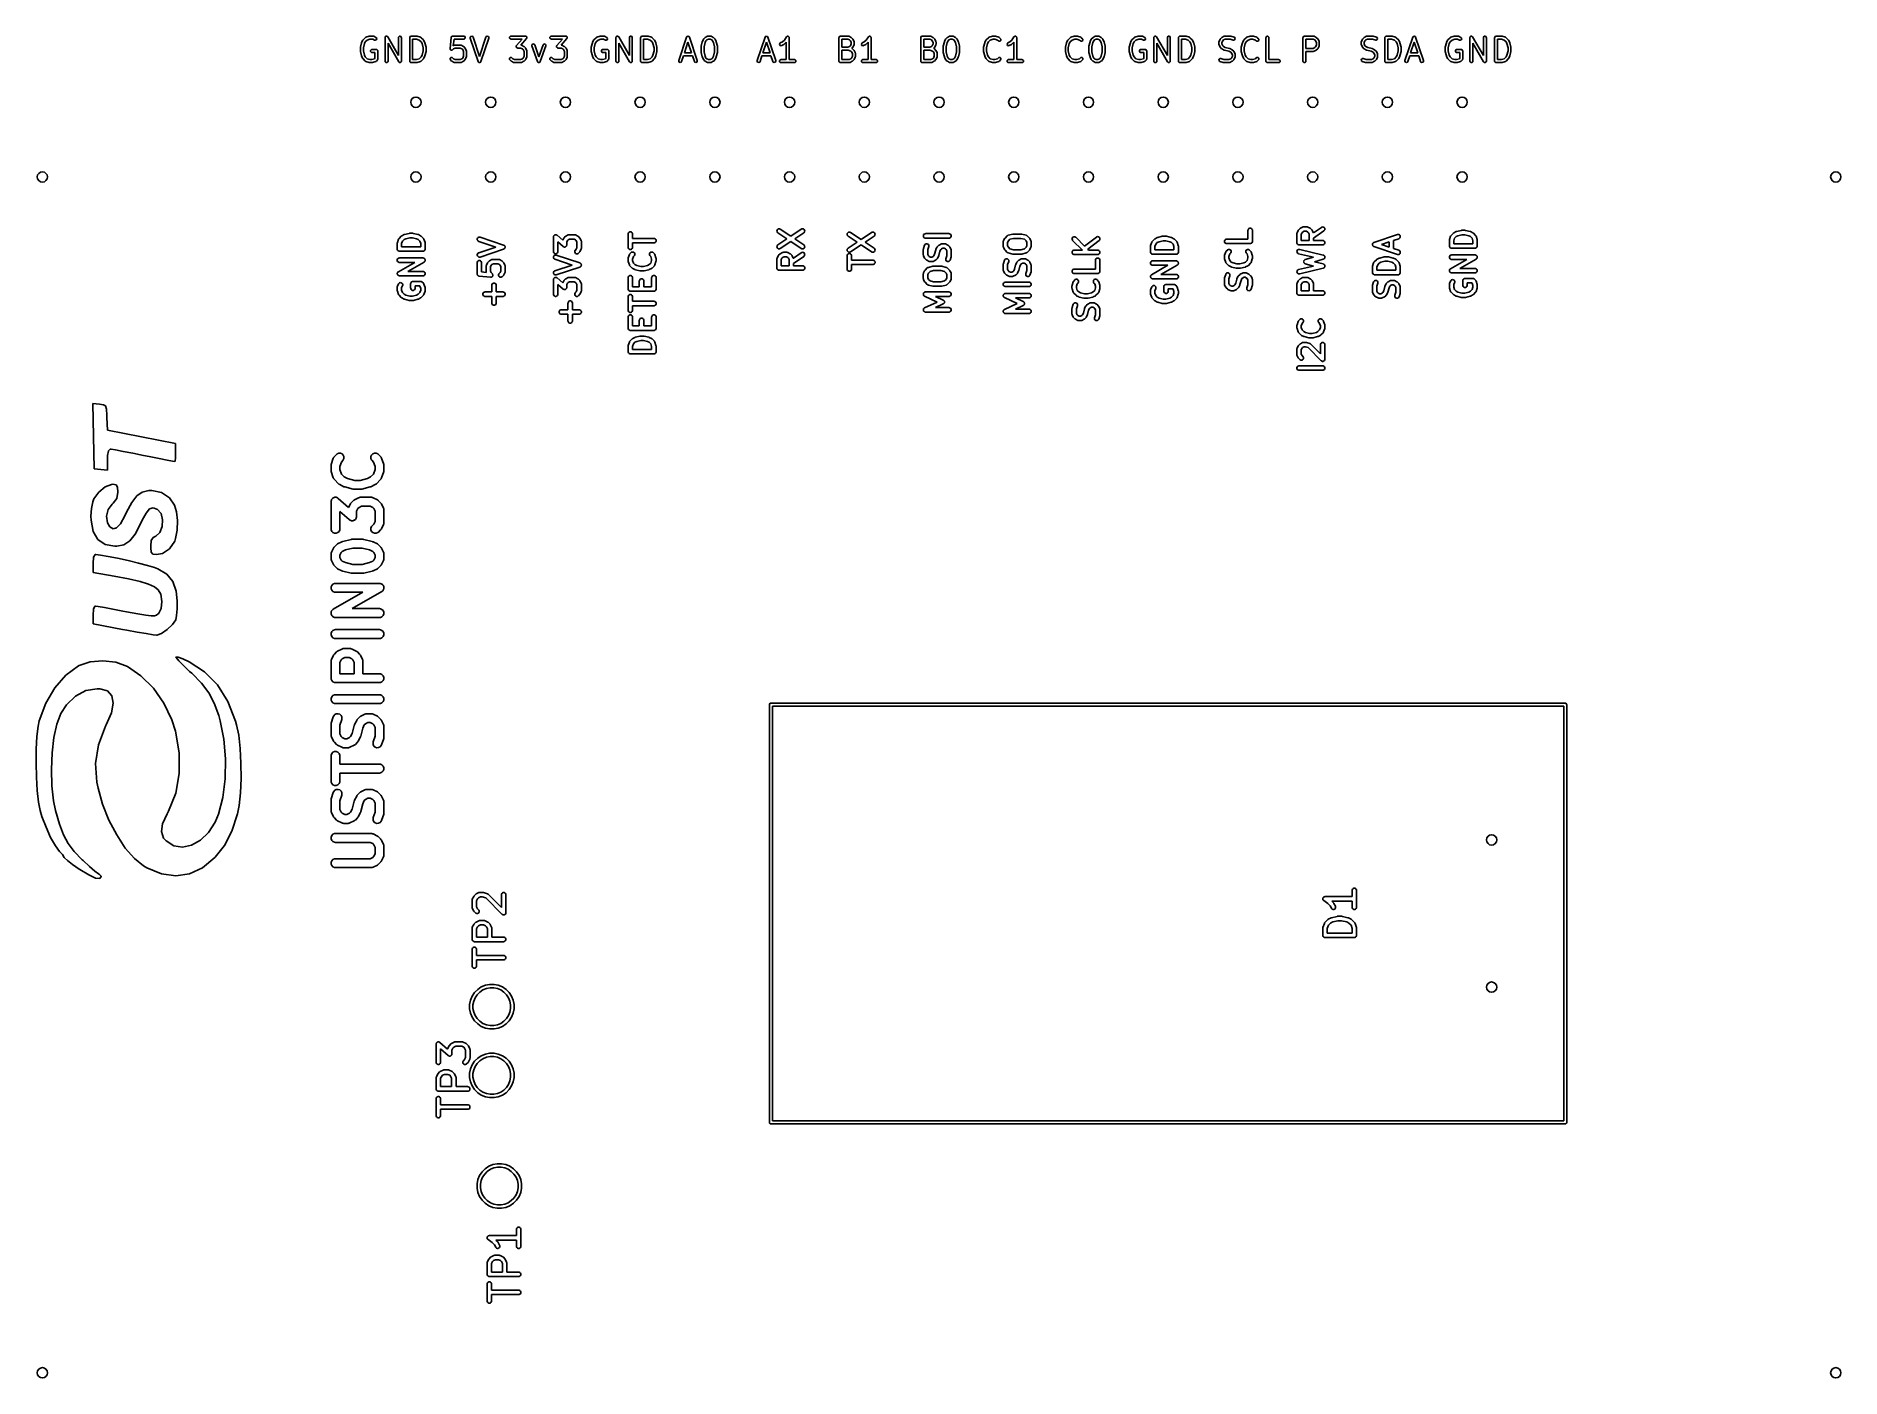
# Model space of a CAD drawing. Header units: inches. Extents: x 0.39 to 2.81, y 0.39 to 2.19.
import ezdxf

# ---------------------------------------------------------------- set-up
doc = ezdxf.new("R2010")
doc.units = ezdxf.units.IN
doc.header["$MEASUREMENT"] = 0
doc.layers.add('BLACK', color=250, linetype='CONTINUOUS')

msp = doc.modelspace()

# ---------------------------------------------------------------- linework, layer by layer
at = {"layer": 'BLACK', "linetype": 'CONTINUOUS'}
for p, q in [((0.8257, 2.1735), (0.8272, 2.1795)), ((0.8272, 2.1795), (0.8273, 2.1797)), ((0.8273, 2.1799), (0.8288, 2.1829)), ((0.8273, 2.1797), (0.8273, 2.1799)), ((0.8288, 2.1829), (0.829, 2.1832)), ((0.829, 2.1832), (0.8292, 2.1834)), ((0.8292, 2.1834), (0.8322, 2.1864)), ((0.8309, 2.1784), (0.8296, 2.1728)), ((0.8322, 2.1809), (0.8309, 2.1784)), ((0.8322, 2.1864), (0.8323, 2.1865)), ((0.8347, 2.1833), (0.8322, 2.1809)), ((0.8323, 2.1865), (0.8326, 2.1867)), ((0.8323, 2.1865), (0.8323, 2.1865)), ((0.8326, 2.1867), (0.8328, 2.1869)), ((0.8328, 2.1869), (0.8329, 2.1869)), ((0.8329, 2.1869), (0.833, 2.1869)), ((0.833, 2.1869), (0.8375, 2.1884)), ((0.8384, 2.1846), (0.8347, 2.1833)), ((0.8375, 2.1884), (0.8378, 2.1885)), ((0.8378, 2.1885), (0.8381, 2.1885)), ((0.8381, 2.1885), (0.8426, 2.1885)), ((0.8421, 2.1846), (0.8384, 2.1846)), ((0.8447, 2.1833), (0.8421, 2.1846)), ((0.8426, 2.1885), (0.8427, 2.1885)), ((0.8427, 2.1885), (0.8427, 2.1885)), ((0.8427, 2.1885), (0.843, 2.1884)), ((0.843, 2.1884), (0.8433, 2.1884)), ((0.8433, 2.1884), (0.8434, 2.1883)), ((0.8434, 2.1883), (0.8435, 2.1883)), ((0.8435, 2.1883), (0.8465, 2.1868)), ((0.8454, 2.1831), (0.8447, 2.1833)), ((0.8469, 2.1836), (0.8454, 2.1831)), ((0.8465, 2.1868), (0.8471, 2.1863)), ((0.8476, 2.1849), (0.8469, 2.1836)), ((0.8471, 2.1863), (0.8476, 2.1849)), ((0.8586, 2.1866), (0.8588, 2.1873)), ((0.8586, 2.1551), (0.8586, 2.1866)), ((0.8588, 2.1873), (0.859, 2.1875)), ((0.859, 2.1878), (0.8595, 2.188)), ((0.859, 2.1875), (0.859, 2.1878)), ((0.8595, 2.188), (0.8598, 2.1884)), ((0.8598, 2.1884), (0.8601, 2.1884)), ((0.8601, 2.1884), (0.8603, 2.1885)), ((0.8603, 2.1885), (0.8608, 2.1884)), ((0.8608, 2.1884), (0.8613, 2.1884)), ((0.8613, 2.1884), (0.8615, 2.1882)), ((0.8615, 2.1882), (0.8618, 2.1881)), ((0.8618, 2.1881), (0.8623, 2.1875)), ((0.8623, 2.1875), (0.8766, 2.1625)), ((0.8769, 2.1541), (0.8626, 2.1791)), ((0.8626, 2.1791), (0.8626, 2.1551)), ((0.8766, 2.1866), (0.8768, 2.1873)), ((0.8766, 2.1625), (0.8766, 2.1866)), ((0.8768, 2.1873), (0.8778, 2.1884)), ((0.8778, 2.1884), (0.8793, 2.1884)), ((0.8793, 2.1884), (0.8804, 2.1873)), ((0.8804, 2.1873), (0.8806, 2.1866)), ((0.8806, 2.1866), (0.8806, 2.1551)), ((0.8916, 2.1866), (0.8918, 2.1873)), ((0.8916, 2.1551), (0.8916, 2.1866)), ((0.8918, 2.1873), (0.8928, 2.1884)), ((0.8928, 2.1884), (0.8936, 2.1885)), ((0.8936, 2.1885), (0.9011, 2.1885)), ((0.9008, 2.1846), (0.8955, 2.1846)), ((0.8955, 2.1846), (0.8955, 2.157)), ((0.9045, 2.1833), (0.9008, 2.1846)), ((0.9011, 2.1885), (0.9014, 2.1885)), ((0.9014, 2.1885), (0.9017, 2.1884)), ((0.9017, 2.1884), (0.9062, 2.1869)), ((0.907, 2.1809), (0.9045, 2.1833)), ((0.9062, 2.1869), (0.9063, 2.1869)), ((0.9063, 2.1869), (0.9063, 2.1869)), ((0.9063, 2.1869), (0.9066, 2.1867)), ((0.9066, 2.1867), (0.9069, 2.1865)), ((0.9069, 2.1865), (0.9069, 2.1865)), ((0.9069, 2.1865), (0.907, 2.1864)), ((0.907, 2.1864), (0.91, 2.1834)), ((0.9082, 2.1784), (0.907, 2.1809)), ((0.9096, 2.1728), (0.9082, 2.1784)), ((0.91, 2.1834), (0.9101, 2.1832)), ((0.9101, 2.1832), (0.9103, 2.1829)), ((0.9103, 2.1829), (0.9118, 2.1799)), ((0.9118, 2.1799), (0.9119, 2.1797)), ((0.9119, 2.1797), (0.912, 2.1795)), ((0.912, 2.1795), (0.9135, 2.1735)), ((0.9456, 2.1718), (0.9471, 2.1868)), ((0.9471, 2.1868), (0.9473, 2.1872)), ((0.9473, 2.1875), (0.9479, 2.1879)), ((0.9473, 2.1874), (0.9473, 2.1875)), ((0.9473, 2.1873), (0.9473, 2.1874)), ((0.9473, 2.1872), (0.9473, 2.1873)), ((0.9479, 2.1879), (0.9483, 2.1884)), ((0.9483, 2.1884), (0.9485, 2.1884)), ((0.9485, 2.1884), (0.9485, 2.1884)), ((0.9485, 2.1884), (0.9486, 2.1884)), ((0.9486, 2.1884), (0.9491, 2.1885)), ((0.9491, 2.1885), (0.9641, 2.1885)), ((0.9509, 2.1846), (0.95, 2.1757)), ((0.95, 2.1757), (0.9512, 2.1763)), ((0.9641, 2.1846), (0.9509, 2.1846)), ((0.9512, 2.1763), (0.9513, 2.1763)), ((0.9513, 2.1763), (0.9513, 2.1764)), ((0.9513, 2.1764), (0.9516, 2.1764)), ((0.9516, 2.1764), (0.9519, 2.1765)), ((0.9519, 2.1765), (0.952, 2.1765)), ((0.952, 2.1765), (0.9521, 2.1765)), ((0.9521, 2.1765), (0.9596, 2.1765)), ((0.9596, 2.1765), (0.9597, 2.1765)), ((0.9597, 2.1765), (0.9597, 2.1765)), ((0.9597, 2.1765), (0.96, 2.1764)), ((0.96, 2.1764), (0.9603, 2.1764)), ((0.9603, 2.1764), (0.9604, 2.1763)), ((0.9604, 2.1763), (0.9605, 2.1763)), ((0.9605, 2.1763), (0.9635, 2.1748)), ((0.9635, 2.1748), (0.9637, 2.1746)), ((0.9637, 2.1746), (0.964, 2.1744)), ((0.964, 2.1744), (0.9655, 2.1729)), ((0.9641, 2.1885), (0.9648, 2.1884)), ((0.9648, 2.1847), (0.9641, 2.1846)), ((0.9648, 2.1884), (0.9659, 2.1873)), ((0.9659, 2.1858), (0.9648, 2.1847)), ((0.9659, 2.1873), (0.9659, 2.1858)), ((0.9726, 2.1867), (0.9733, 2.188)), ((0.9727, 2.1859), (0.9726, 2.1867)), ((0.9832, 2.1544), (0.9727, 2.1859)), ((0.9733, 2.188), (0.9747, 2.1885)), ((0.9747, 2.1885), (0.9761, 2.1878)), ((0.9761, 2.1878), (0.9764, 2.1872)), ((0.9764, 2.1872), (0.9851, 2.1613)), ((0.9851, 2.1613), (0.9937, 2.1872)), ((0.9974, 2.1859), (0.9869, 2.1544)), ((0.9937, 2.1872), (0.9941, 2.1878)), ((0.9941, 2.1878), (0.9954, 2.1885)), ((0.9954, 2.1885), (0.9969, 2.188)), ((0.9969, 2.188), (0.9975, 2.1867)), ((0.9975, 2.1867), (0.9974, 2.1859)), ((1.0252, 2.1873), (1.0263, 2.1884)), ((1.0252, 2.1858), (1.0252, 2.1873)), ((1.0263, 2.1847), (1.0252, 2.1858)), ((1.0263, 2.1884), (1.0271, 2.1885)), ((1.0271, 2.1846), (1.0263, 2.1847)), ((1.0271, 2.1885), (1.0466, 2.1885)), ((1.0422, 2.1846), (1.0271, 2.1846)), ((1.0342, 2.1753), (1.0343, 2.1754)), ((1.0342, 2.1752), (1.0342, 2.1753)), ((1.0342, 2.1753), (1.0342, 2.1753)), ((1.0342, 2.1745), (1.0342, 2.1752)), ((1.0342, 2.1738), (1.0342, 2.1745)), ((1.0343, 2.1738), (1.0342, 2.1738)), ((1.0343, 2.1754), (1.0346, 2.1759)), ((1.0343, 2.1737), (1.0343, 2.1738)), ((1.0346, 2.1759), (1.0422, 2.1846)), ((1.048, 2.1853), (1.0404, 2.1765)), ((1.0404, 2.1765), (1.0406, 2.1765)), ((1.0406, 2.1765), (1.0407, 2.1765)), ((1.0407, 2.1765), (1.0407, 2.1765)), ((1.0407, 2.1765), (1.041, 2.1764)), ((1.041, 2.1764), (1.0413, 2.1764)), ((1.0413, 2.1764), (1.0413, 2.1763)), ((1.0413, 2.1763), (1.0414, 2.1763)), ((1.0414, 2.1763), (1.0444, 2.1748)), ((1.0444, 2.1748), (1.0447, 2.1746)), ((1.0447, 2.1746), (1.045, 2.1744)), ((1.045, 2.1744), (1.0465, 2.1729)), ((1.0466, 2.1885), (1.0471, 2.1884)), ((1.0471, 2.1884), (1.0472, 2.1884)), ((1.0472, 2.1884), (1.0472, 2.1884)), ((1.0472, 2.1884), (1.0473, 2.1884)), ((1.0473, 2.1884), (1.0478, 2.1879)), ((1.0478, 2.1879), (1.0483, 2.1874)), ((1.0483, 2.1857), (1.048, 2.1853)), ((1.0483, 2.1874), (1.0483, 2.1874)), ((1.0483, 2.1874), (1.0484, 2.1873)), ((1.0484, 2.1858), (1.0483, 2.1857)), ((1.0484, 2.1873), (1.0484, 2.1866)), ((1.0484, 2.1866), (1.0484, 2.1859)), ((1.0484, 2.1859), (1.0484, 2.1858)), ((1.0484, 2.1858), (1.0484, 2.1858)), ((1.0551, 2.1762), (1.0557, 2.1775)), ((1.0552, 2.1754), (1.0551, 2.1762)), ((1.0627, 2.1544), (1.0552, 2.1754)), ((1.0557, 2.1775), (1.0572, 2.178)), ((1.0572, 2.178), (1.0585, 2.1774)), ((1.0585, 2.1774), (1.0589, 2.1767)), ((1.0589, 2.1767), (1.0646, 2.1609)), ((1.0646, 2.1609), (1.0702, 2.1767)), ((1.0739, 2.1754), (1.0664, 2.1544)), ((1.0702, 2.1767), (1.0706, 2.1774)), ((1.0706, 2.1774), (1.072, 2.178)), ((1.072, 2.178), (1.0734, 2.1775)), ((1.0734, 2.1775), (1.074, 2.1762)), ((1.074, 2.1762), (1.0739, 2.1754)), ((1.0792, 2.1873), (1.0803, 2.1884)), ((1.0792, 2.1858), (1.0792, 2.1873)), ((1.0803, 2.1847), (1.0792, 2.1858)), ((1.0803, 2.1884), (1.0811, 2.1885)), ((1.0811, 2.1846), (1.0803, 2.1847)), ((1.0811, 2.1885), (1.1006, 2.1885)), ((1.0962, 2.1846), (1.0811, 2.1846)), ((1.0882, 2.1753), (1.0883, 2.1754)), ((1.0882, 2.1752), (1.0882, 2.1753)), ((1.0882, 2.1753), (1.0882, 2.1753)), ((1.0882, 2.1745), (1.0882, 2.1752)), ((1.0882, 2.1738), (1.0882, 2.1745)), ((1.0883, 2.1738), (1.0882, 2.1738)), ((1.0883, 2.1754), (1.0886, 2.1759)), ((1.0883, 2.1737), (1.0883, 2.1738)), ((1.0886, 2.1759), (1.0962, 2.1846)), ((1.102, 2.1853), (1.0944, 2.1765)), ((1.0944, 2.1765), (1.0946, 2.1765)), ((1.0946, 2.1765), (1.0947, 2.1765)), ((1.0947, 2.1765), (1.0947, 2.1765)), ((1.0947, 2.1765), (1.095, 2.1764)), ((1.095, 2.1764), (1.0953, 2.1764)), ((1.0953, 2.1764), (1.0953, 2.1763)), ((1.0953, 2.1763), (1.0954, 2.1763)), ((1.0954, 2.1763), (1.0984, 2.1748)), ((1.0984, 2.1748), (1.0987, 2.1746)), ((1.0987, 2.1746), (1.0989, 2.1744)), ((1.0989, 2.1744), (1.1004, 2.1729)), ((1.1006, 2.1885), (1.1011, 2.1884)), ((1.1011, 2.1884), (1.1012, 2.1884)), ((1.1012, 2.1884), (1.1012, 2.1884)), ((1.1012, 2.1884), (1.1013, 2.1884)), ((1.1013, 2.1884), (1.1018, 2.1879)), ((1.1018, 2.1879), (1.1023, 2.1874)), ((1.1023, 2.1857), (1.102, 2.1853)), ((1.1023, 2.1874), (1.1023, 2.1874)), ((1.1023, 2.1874), (1.1024, 2.1873)), ((1.1024, 2.1858), (1.1023, 2.1857)), ((1.1024, 2.1873), (1.1024, 2.1866)), ((1.1024, 2.1866), (1.1024, 2.1859)), ((1.1024, 2.1859), (1.1024, 2.1858)), ((1.1024, 2.1858), (1.1024, 2.1858)), ((1.1346, 2.1735), (1.1361, 2.1795)), ((1.1361, 2.1795), (1.1362, 2.1797)), ((1.1362, 2.1797), (1.1363, 2.1799)), ((1.1363, 2.1799), (1.1378, 2.1829)), ((1.1378, 2.1829), (1.138, 2.1832)), ((1.138, 2.1832), (1.1382, 2.1834)), ((1.1382, 2.1834), (1.1412, 2.1864)), ((1.1399, 2.1784), (1.1385, 2.1728)), ((1.1412, 2.1809), (1.1399, 2.1784)), ((1.1412, 2.1864), (1.1412, 2.1865)), ((1.1412, 2.1865), (1.1413, 2.1865)), ((1.1436, 2.1833), (1.1412, 2.1809)), ((1.1413, 2.1865), (1.1415, 2.1867)), ((1.1415, 2.1867), (1.1418, 2.1869)), ((1.1418, 2.1869), (1.1418, 2.1869)), ((1.1418, 2.1869), (1.1419, 2.1869)), ((1.1419, 2.1869), (1.1464, 2.1884)), ((1.1474, 2.1846), (1.1436, 2.1833)), ((1.1464, 2.1884), (1.1467, 2.1885)), ((1.1467, 2.1885), (1.147, 2.1885)), ((1.147, 2.1885), (1.1515, 2.1885)), ((1.1511, 2.1846), (1.1474, 2.1846)), ((1.1537, 2.1833), (1.1511, 2.1846)), ((1.1515, 2.1885), (1.1516, 2.1885)), ((1.1516, 2.1885), (1.1517, 2.1885)), ((1.1517, 2.1885), (1.152, 2.1884)), ((1.152, 2.1884), (1.1523, 2.1884)), ((1.1523, 2.1884), (1.1523, 2.1883)), ((1.1523, 2.1883), (1.1524, 2.1883)), ((1.1524, 2.1883), (1.1554, 2.1868)), ((1.1544, 2.1831), (1.1537, 2.1833)), ((1.1558, 2.1836), (1.1544, 2.1831)), ((1.1554, 2.1868), (1.156, 2.1863)), ((1.1565, 2.1849), (1.1558, 2.1836)), ((1.156, 2.1863), (1.1565, 2.1849)), ((1.1676, 2.1866), (1.1677, 2.1873)), ((1.1676, 2.1551), (1.1676, 2.1866)), ((1.1677, 2.1873), (1.1679, 2.1875)), ((1.1679, 2.1875), (1.168, 2.1878)), ((1.168, 2.1878), (1.1684, 2.188)), ((1.1684, 2.188), (1.1688, 2.1884)), ((1.1688, 2.1884), (1.1691, 2.1884)), ((1.1691, 2.1884), (1.1693, 2.1885)), ((1.1693, 2.1885), (1.1698, 2.1884)), ((1.1698, 2.1884), (1.1703, 2.1884)), ((1.1703, 2.1884), (1.1705, 2.1882)), ((1.1705, 2.1882), (1.1708, 2.1881)), ((1.1708, 2.1881), (1.1713, 2.1875)), ((1.1713, 2.1875), (1.1856, 2.1625)), ((1.1858, 2.1541), (1.1715, 2.1791)), ((1.1715, 2.1791), (1.1715, 2.1551)), ((1.1856, 2.1866), (1.1857, 2.1873)), ((1.1856, 2.1625), (1.1856, 2.1866)), ((1.1857, 2.1873), (1.1868, 2.1884)), ((1.1868, 2.1884), (1.1883, 2.1884)), ((1.1883, 2.1884), (1.1894, 2.1873)), ((1.1894, 2.1873), (1.1895, 2.1866)), ((1.1895, 2.1866), (1.1895, 2.1551)), ((1.2006, 2.1866), (1.2007, 2.1873)), ((1.2006, 2.1551), (1.2006, 2.1866)), ((1.2007, 2.1873), (1.2018, 2.1884)), ((1.2018, 2.1884), (1.2025, 2.1885)), ((1.2025, 2.1885), (1.21, 2.1885)), ((1.2097, 2.1846), (1.2045, 2.1846)), ((1.2045, 2.1846), (1.2045, 2.157)), ((1.2135, 2.1833), (1.2097, 2.1846)), ((1.21, 2.1885), (1.2104, 2.1885)), ((1.2104, 2.1885), (1.2107, 2.1884)), ((1.2107, 2.1884), (1.2152, 2.1869)), ((1.2159, 2.1809), (1.2135, 2.1833)), ((1.2152, 2.1869), (1.2152, 2.1869)), ((1.2152, 2.1869), (1.2153, 2.1869)), ((1.2153, 2.1869), (1.2156, 2.1867)), ((1.2156, 2.1867), (1.2158, 2.1865)), ((1.2158, 2.1865), (1.2159, 2.1865)), ((1.2159, 2.1865), (1.2159, 2.1864)), ((1.2159, 2.1864), (1.2189, 2.1834)), ((1.2172, 2.1784), (1.2159, 2.1809)), ((1.2186, 2.1728), (1.2172, 2.1784)), ((1.2189, 2.1834), (1.2191, 2.1832)), ((1.2191, 2.1832), (1.2193, 2.1829)), ((1.2193, 2.1829), (1.2208, 2.1799)), ((1.2208, 2.1799), (1.2209, 2.1797)), ((1.2209, 2.1797), (1.221, 2.1795)), ((1.221, 2.1795), (1.2225, 2.1735)), ((1.2517, 2.1557), (1.2622, 2.1872)), ((1.264, 2.1803), (1.2593, 2.166)), ((1.2622, 2.1872), (1.2625, 2.1878)), ((1.2625, 2.1878), (1.2627, 2.1879)), ((1.2627, 2.188), (1.2633, 2.1882)), ((1.2627, 2.1879), (1.2627, 2.188)), ((1.2633, 2.1882), (1.2639, 2.1885)), ((1.2639, 2.1885), (1.264, 2.1885)), ((1.264, 2.1885), (1.2642, 2.1885)), ((1.2688, 2.166), (1.264, 2.1803)), ((1.2642, 2.1885), (1.2647, 2.1882)), ((1.2647, 2.1882), (1.2653, 2.188)), ((1.2653, 2.188), (1.2654, 2.1879)), ((1.2654, 2.1879), (1.2655, 2.1878)), ((1.2655, 2.1878), (1.2659, 2.1872)), ((1.2659, 2.1872), (1.2764, 2.1557)), ((1.2816, 2.175), (1.2831, 2.181)), ((1.2816, 2.1748), (1.2816, 2.175)), ((1.2816, 2.1746), (1.2816, 2.1748)), ((1.2816, 2.1671), (1.2816, 2.1746)), ((1.2831, 2.181), (1.2832, 2.1812)), ((1.2832, 2.1812), (1.2833, 2.1814)), ((1.2833, 2.1814), (1.2848, 2.1844)), ((1.2848, 2.1844), (1.285, 2.1847)), ((1.285, 2.1847), (1.2851, 2.1849)), ((1.2851, 2.1849), (1.2866, 2.1864)), ((1.2869, 2.1799), (1.2855, 2.1743)), ((1.2855, 2.1743), (1.2855, 2.1673)), ((1.2866, 2.1864), (1.2869, 2.1866)), ((1.2869, 2.1866), (1.2872, 2.1868)), ((1.2881, 2.1824), (1.2869, 2.1799)), ((1.2872, 2.1868), (1.2902, 2.1883)), ((1.2892, 2.1834), (1.2881, 2.1824)), ((1.2915, 2.1846), (1.2892, 2.1834)), ((1.2902, 2.1883), (1.2903, 2.1884)), ((1.2902, 2.1883), (1.2902, 2.1883)), ((1.2903, 2.1884), (1.2906, 2.1884)), ((1.2906, 2.1884), (1.2909, 2.1885)), ((1.2909, 2.1885), (1.2909, 2.1885)), ((1.2909, 2.1885), (1.291, 2.1885)), ((1.291, 2.1885), (1.294, 2.1885)), ((1.2936, 2.1846), (1.2915, 2.1846)), ((1.2959, 2.1834), (1.2936, 2.1846)), ((1.294, 2.1885), (1.2941, 2.1885)), ((1.2941, 2.1885), (1.2942, 2.1885)), ((1.2942, 2.1885), (1.2945, 2.1884)), ((1.2945, 2.1884), (1.2948, 2.1884)), ((1.2948, 2.1884), (1.2948, 2.1883)), ((1.2948, 2.1883), (1.2949, 2.1883)), ((1.2949, 2.1883), (1.2979, 2.1868)), ((1.2969, 2.1824), (1.2959, 2.1834)), ((1.2982, 2.1799), (1.2969, 2.1824)), ((1.2979, 2.1868), (1.2982, 2.1866)), ((1.2982, 2.1866), (1.2984, 2.1864)), ((1.2996, 2.1743), (1.2982, 2.1799)), ((1.2984, 2.1864), (1.2999, 2.1849)), ((1.2996, 2.1673), (1.2996, 2.1743)), ((1.2999, 2.1849), (1.3001, 2.1847)), ((1.3001, 2.1847), (1.3003, 2.1844)), ((1.3003, 2.1844), (1.3018, 2.1814)), ((1.3018, 2.1814), (1.3018, 2.1812)), ((1.3018, 2.1812), (1.3019, 2.181)), ((1.3019, 2.181), (1.3034, 2.175)), ((1.3034, 2.175), (1.3035, 2.1748)), ((1.3035, 2.1748), (1.3035, 2.1746)), ((1.3035, 2.1746), (1.3035, 2.1671)), ((1.3567, 2.1557), (1.3672, 2.1872)), ((1.369, 2.1803), (1.3643, 2.166)), ((1.3672, 2.1872), (1.3675, 2.1878)), ((1.3675, 2.1878), (1.3677, 2.1879)), ((1.3677, 2.188), (1.3683, 2.1882)), ((1.3677, 2.1879), (1.3677, 2.188)), ((1.3683, 2.1882), (1.3689, 2.1885)), ((1.3689, 2.1885), (1.369, 2.1885)), ((1.369, 2.1885), (1.3692, 2.1885)), ((1.3738, 2.166), (1.369, 2.1803)), ((1.3692, 2.1885), (1.3697, 2.1882)), ((1.3697, 2.1882), (1.3703, 2.188)), ((1.3703, 2.188), (1.3704, 2.1879)), ((1.3704, 2.1879), (1.3705, 2.1878)), ((1.3705, 2.1878), (1.3709, 2.1872)), ((1.3709, 2.1872), (1.3814, 2.1557)), ((1.3866, 2.1774), (1.387, 2.1788)), ((1.3872, 2.1761), (1.3866, 2.1774)), ((1.387, 2.1788), (1.3876, 2.1793)), ((1.3887, 2.1756), (1.3872, 2.1761)), ((1.3876, 2.1793), (1.3904, 2.1807)), ((1.3894, 2.1758), (1.3887, 2.1756)), ((1.3924, 2.1773), (1.3894, 2.1758)), ((1.3904, 2.1807), (1.393, 2.1833)), ((1.3926, 2.1775), (1.3924, 2.1773)), ((1.3929, 2.1777), (1.3926, 2.1775)), ((1.3955, 2.1803), (1.3929, 2.1777)), ((1.393, 2.1833), (1.3959, 2.1876)), ((1.3955, 2.157), (1.3955, 2.1803)), ((1.3959, 2.1876), (1.3964, 2.1882)), ((1.3964, 2.1882), (1.3966, 2.1882)), ((1.3966, 2.1882), (1.3968, 2.1884)), ((1.3968, 2.1884), (1.3973, 2.1884)), ((1.3973, 2.1884), (1.3979, 2.1885)), ((1.3979, 2.1885), (1.3981, 2.1884)), ((1.3981, 2.1884), (1.3983, 2.1884)), ((1.3983, 2.1884), (1.3987, 2.188)), ((1.3987, 2.188), (1.3992, 2.1877)), ((1.3992, 2.1877), (1.3992, 2.1875)), ((1.3992, 2.1875), (1.3993, 2.1873)), ((1.3993, 2.1873), (1.3995, 2.1866)), ((1.3995, 2.1866), (1.3995, 2.157)), ((1.466, 2.1866), (1.4662, 2.1873)), ((1.466, 2.1551), (1.466, 2.1866)), ((1.4662, 2.1873), (1.4673, 2.1884)), ((1.4673, 2.1884), (1.468, 2.1885)), ((1.468, 2.1885), (1.4785, 2.1885)), ((1.478, 2.1846), (1.47, 2.1846)), ((1.47, 2.1846), (1.47, 2.1735)), ((1.4803, 2.1834), (1.478, 2.1846)), ((1.478, 2.1735), (1.4803, 2.1747)), ((1.4785, 2.1885), (1.4786, 2.1885)), ((1.4786, 2.1885), (1.4786, 2.1885)), ((1.4786, 2.1885), (1.479, 2.1884)), ((1.479, 2.1884), (1.4793, 2.1884)), ((1.4793, 2.1884), (1.4793, 2.1883)), ((1.4793, 2.1883), (1.4794, 2.1883)), ((1.4794, 2.1883), (1.4824, 2.1868)), ((1.4814, 2.1824), (1.4803, 2.1834)), ((1.4803, 2.1747), (1.4814, 2.1757)), ((1.4825, 2.1801), (1.4814, 2.1824)), ((1.4814, 2.1757), (1.4825, 2.178)), ((1.4824, 2.1868), (1.4826, 2.1866)), ((1.4825, 2.178), (1.4825, 2.1801)), ((1.4826, 2.1866), (1.4829, 2.1864)), ((1.4829, 2.1864), (1.4844, 2.1849)), ((1.4844, 2.1849), (1.4846, 2.1847)), ((1.4846, 2.1847), (1.4848, 2.1844)), ((1.4848, 2.1844), (1.4863, 2.1814)), ((1.4863, 2.1767), (1.4848, 2.1737)), ((1.4863, 2.1814), (1.4863, 2.1813)), ((1.4863, 2.1813), (1.4863, 2.1813)), ((1.4863, 2.1813), (1.4864, 2.181)), ((1.4864, 2.1771), (1.4863, 2.1768)), ((1.4863, 2.1768), (1.4863, 2.1768)), ((1.4863, 2.1768), (1.4863, 2.1767)), ((1.4864, 2.181), (1.4865, 2.1807)), ((1.4865, 2.1774), (1.4864, 2.1771)), ((1.4865, 2.1807), (1.4865, 2.1807)), ((1.4865, 2.1807), (1.4865, 2.1806)), ((1.4865, 2.1806), (1.4865, 2.1776)), ((1.4865, 2.1776), (1.4865, 2.1775)), ((1.4865, 2.1775), (1.4865, 2.1774)), ((1.496, 2.1774), (1.4965, 2.1788)), ((1.4967, 2.1761), (1.496, 2.1774)), ((1.4965, 2.1788), (1.4971, 2.1793)), ((1.4981, 2.1756), (1.4967, 2.1761)), ((1.4971, 2.1793), (1.4998, 2.1807)), ((1.4989, 2.1758), (1.4981, 2.1756)), ((1.5019, 2.1773), (1.4989, 2.1758)), ((1.4998, 2.1807), (1.5025, 2.1833)), ((1.5021, 2.1775), (1.5019, 2.1773)), ((1.5024, 2.1777), (1.5021, 2.1775)), ((1.505, 2.1803), (1.5024, 2.1777)), ((1.5025, 2.1833), (1.5054, 2.1876)), ((1.505, 2.157), (1.505, 2.1803)), ((1.5054, 2.1876), (1.5059, 2.1882)), ((1.5059, 2.1882), (1.5061, 2.1882)), ((1.5061, 2.1882), (1.5063, 2.1884)), ((1.5063, 2.1884), (1.5068, 2.1884)), ((1.5068, 2.1884), (1.5074, 2.1885)), ((1.5074, 2.1885), (1.5076, 2.1884)), ((1.5076, 2.1884), (1.5078, 2.1884)), ((1.5078, 2.1884), (1.5082, 2.188)), ((1.5082, 2.188), (1.5086, 2.1877)), ((1.5086, 2.1877), (1.5087, 2.1875)), ((1.5087, 2.1875), (1.5088, 2.1873)), ((1.5088, 2.1873), (1.509, 2.1866)), ((1.509, 2.1866), (1.509, 2.157)), ((1.5755, 2.1866), (1.5757, 2.1873)), ((1.5755, 2.1551), (1.5755, 2.1866)), ((1.5757, 2.1873), (1.5767, 2.1884)), ((1.5767, 2.1884), (1.5775, 2.1885)), ((1.5775, 2.1885), (1.588, 2.1885)), ((1.5875, 2.1846), (1.5795, 2.1846)), ((1.5795, 2.1846), (1.5795, 2.1735)), ((1.5898, 2.1834), (1.5875, 2.1846)), ((1.5875, 2.1735), (1.5898, 2.1747)), ((1.588, 2.1885), (1.5881, 2.1885)), ((1.5881, 2.1885), (1.5881, 2.1885)), ((1.5881, 2.1885), (1.5884, 2.1884)), ((1.5884, 2.1884), (1.5887, 2.1884)), ((1.5887, 2.1884), (1.5888, 2.1883)), ((1.5888, 2.1883), (1.5889, 2.1883)), ((1.5889, 2.1883), (1.5919, 2.1868)), ((1.5909, 2.1824), (1.5898, 2.1834)), ((1.5898, 2.1747), (1.5909, 2.1757)), ((1.592, 2.1801), (1.5909, 2.1824)), ((1.5909, 2.1757), (1.592, 2.178)), ((1.5919, 2.1868), (1.5921, 2.1866)), ((1.592, 2.178), (1.592, 2.1801)), ((1.5921, 2.1866), (1.5924, 2.1864)), ((1.5924, 2.1864), (1.5939, 2.1849)), ((1.5939, 2.1849), (1.5941, 2.1847)), ((1.5941, 2.1847), (1.5943, 2.1844)), ((1.5943, 2.1844), (1.5958, 2.1814)), ((1.5958, 2.1767), (1.5943, 2.1737)), ((1.5958, 2.1814), (1.5958, 2.1813)), ((1.5958, 2.1813), (1.5958, 2.1813)), ((1.5958, 2.1813), (1.5959, 2.181)), ((1.5959, 2.1771), (1.5958, 2.1768)), ((1.5958, 2.1768), (1.5958, 2.1768)), ((1.5958, 2.1768), (1.5958, 2.1767)), ((1.5959, 2.181), (1.596, 2.1807)), ((1.596, 2.1807), (1.5959, 2.1807)), ((1.5959, 2.1807), (1.596, 2.1806)), ((1.596, 2.1776), (1.5959, 2.1775)), ((1.5959, 2.1775), (1.596, 2.1774)), ((1.596, 2.1774), (1.5959, 2.1771)), ((1.596, 2.1806), (1.596, 2.1776)), ((1.6055, 2.1746), (1.6056, 2.1748)), ((1.6055, 2.1671), (1.6055, 2.1746)), ((1.6056, 2.175), (1.6071, 2.181)), ((1.6056, 2.1748), (1.6056, 2.175)), ((1.6071, 2.181), (1.6072, 2.1812)), ((1.6072, 2.1814), (1.6087, 2.1844)), ((1.6072, 2.1812), (1.6072, 2.1814)), ((1.6087, 2.1844), (1.6089, 2.1847)), ((1.6089, 2.1847), (1.6091, 2.1849)), ((1.6091, 2.1849), (1.6106, 2.1864)), ((1.6108, 2.1799), (1.6095, 2.1743)), ((1.6095, 2.1743), (1.6095, 2.1673)), ((1.6106, 2.1864), (1.6109, 2.1866)), ((1.6121, 2.1824), (1.6108, 2.1799)), ((1.6109, 2.1866), (1.6111, 2.1868)), ((1.6111, 2.1868), (1.6141, 2.1883)), ((1.6132, 2.1834), (1.6121, 2.1824)), ((1.6155, 2.1846), (1.6132, 2.1834)), ((1.6141, 2.1883), (1.6142, 2.1883)), ((1.6142, 2.1883), (1.6142, 2.1884)), ((1.6142, 2.1884), (1.6145, 2.1884)), ((1.6145, 2.1884), (1.6149, 2.1885)), ((1.6149, 2.1885), (1.6149, 2.1885)), ((1.6149, 2.1885), (1.615, 2.1885)), ((1.615, 2.1885), (1.618, 2.1885)), ((1.6175, 2.1846), (1.6155, 2.1846)), ((1.6198, 2.1834), (1.6175, 2.1846)), ((1.618, 2.1885), (1.6181, 2.1885)), ((1.6181, 2.1885), (1.6181, 2.1885)), ((1.6181, 2.1885), (1.6184, 2.1884)), ((1.6184, 2.1884), (1.6187, 2.1884)), ((1.6187, 2.1884), (1.6188, 2.1883)), ((1.6188, 2.1883), (1.6189, 2.1883)), ((1.6189, 2.1883), (1.6219, 2.1868)), ((1.6209, 2.1824), (1.6198, 2.1834)), ((1.6221, 2.1799), (1.6209, 2.1824)), ((1.6219, 2.1868), (1.6221, 2.1866)), ((1.6221, 2.1866), (1.6224, 2.1864)), ((1.6235, 2.1743), (1.6221, 2.1799)), ((1.6224, 2.1864), (1.6239, 2.1849)), ((1.6235, 2.1673), (1.6235, 2.1743)), ((1.6239, 2.1849), (1.6241, 2.1847)), ((1.6241, 2.1847), (1.6243, 2.1844)), ((1.6243, 2.1844), (1.6258, 2.1814)), ((1.6258, 2.1814), (1.6258, 2.1812)), ((1.6258, 2.1812), (1.6259, 2.181)), ((1.6259, 2.181), (1.6274, 2.175)), ((1.6274, 2.175), (1.6274, 2.1748)), ((1.6274, 2.1748), (1.6275, 2.1746)), ((1.6275, 2.1746), (1.6275, 2.1671)), ((1.6596, 2.1735), (1.6611, 2.1795)), ((1.6611, 2.1795), (1.6612, 2.1797)), ((1.6612, 2.1799), (1.6627, 2.1829)), ((1.6612, 2.1797), (1.6612, 2.1799)), ((1.6627, 2.1829), (1.6629, 2.1832)), ((1.6629, 2.1832), (1.6631, 2.1834)), ((1.6631, 2.1834), (1.6661, 2.1864)), ((1.6648, 2.1784), (1.6635, 2.1728)), ((1.6661, 2.1809), (1.6648, 2.1784)), ((1.6661, 2.1864), (1.6662, 2.1865)), ((1.6685, 2.1833), (1.6661, 2.1809)), ((1.6662, 2.1865), (1.6665, 2.1867)), ((1.6662, 2.1865), (1.6662, 2.1865)), ((1.6665, 2.1867), (1.6667, 2.1869)), ((1.6667, 2.1869), (1.6668, 2.1869)), ((1.6668, 2.1869), (1.6669, 2.1869)), ((1.6669, 2.1869), (1.6714, 2.1884)), ((1.6723, 2.1846), (1.6685, 2.1833)), ((1.6714, 2.1884), (1.6717, 2.1885)), ((1.6717, 2.1885), (1.672, 2.1885)), ((1.672, 2.1885), (1.675, 2.1885)), ((1.6747, 2.1846), (1.6723, 2.1846)), ((1.6784, 2.1833), (1.6747, 2.1846)), ((1.675, 2.1885), (1.6753, 2.1885)), ((1.6753, 2.1885), (1.6756, 2.1884)), ((1.6756, 2.1884), (1.6801, 2.1869)), ((1.6796, 2.1822), (1.6784, 2.1833)), ((1.6802, 2.1817), (1.6796, 2.1822)), ((1.6801, 2.1869), (1.6802, 2.1869)), ((1.6802, 2.1869), (1.6802, 2.1869)), ((1.6802, 2.1869), (1.6805, 2.1867)), ((1.6817, 2.1817), (1.6802, 2.1817)), ((1.6805, 2.1867), (1.6808, 2.1865)), ((1.6808, 2.1865), (1.6808, 2.1865)), ((1.6808, 2.1865), (1.6809, 2.1864)), ((1.6809, 2.1864), (1.6824, 2.1849)), ((1.6828, 2.1828), (1.6817, 2.1817)), ((1.6824, 2.1849), (1.6828, 2.1843)), ((1.6828, 2.1843), (1.6828, 2.1828)), ((1.691, 2.1774), (1.6915, 2.1788)), ((1.6917, 2.1761), (1.691, 2.1774)), ((1.6915, 2.1788), (1.6921, 2.1793)), ((1.6931, 2.1756), (1.6917, 2.1761)), ((1.6921, 2.1793), (1.6948, 2.1807)), ((1.6939, 2.1758), (1.6931, 2.1756)), ((1.6969, 2.1773), (1.6939, 2.1758)), ((1.6948, 2.1807), (1.6975, 2.1833)), ((1.6971, 2.1775), (1.6969, 2.1773)), ((1.6974, 2.1777), (1.6971, 2.1775)), ((1.7, 2.1803), (1.6974, 2.1777)), ((1.6975, 2.1833), (1.7003, 2.1876)), ((1.7, 2.157), (1.7, 2.1803)), ((1.7003, 2.1876), (1.7009, 2.1882)), ((1.7009, 2.1882), (1.7011, 2.1882)), ((1.7011, 2.1882), (1.7012, 2.1884)), ((1.7012, 2.1884), (1.7018, 2.1884)), ((1.7018, 2.1884), (1.7024, 2.1885)), ((1.7024, 2.1885), (1.7025, 2.1884)), ((1.7025, 2.1884), (1.7027, 2.1884)), ((1.7027, 2.1884), (1.7031, 2.188)), ((1.7031, 2.188), (1.7036, 2.1877)), ((1.7036, 2.1877), (1.7037, 2.1875)), ((1.7037, 2.1875), (1.7038, 2.1873)), ((1.7038, 2.1873), (1.7039, 2.1866)), ((1.7039, 2.1866), (1.7039, 2.157)), ((1.7691, 2.1735), (1.7706, 2.1795)), ((1.7706, 2.1795), (1.7707, 2.1797)), ((1.7707, 2.1799), (1.7722, 2.1829)), ((1.7707, 2.1797), (1.7707, 2.1799)), ((1.7722, 2.1829), (1.7724, 2.1832)), ((1.7724, 2.1832), (1.7726, 2.1834)), ((1.7726, 2.1834), (1.7756, 2.1864)), ((1.7743, 2.1784), (1.7729, 2.1728)), ((1.7756, 2.1809), (1.7743, 2.1784)), ((1.7756, 2.1864), (1.7757, 2.1865)), ((1.778, 2.1833), (1.7756, 2.1809)), ((1.7757, 2.1865), (1.776, 2.1867)), ((1.7757, 2.1865), (1.7757, 2.1865)), ((1.776, 2.1867), (1.7762, 2.1869)), ((1.7762, 2.1869), (1.7763, 2.1869)), ((1.7763, 2.1869), (1.7808, 2.1884)), ((1.7763, 2.1869), (1.7763, 2.1869)), ((1.7818, 2.1846), (1.778, 2.1833)), ((1.7808, 2.1884), (1.7812, 2.1885)), ((1.7812, 2.1885), (1.7815, 2.1885)), ((1.7815, 2.1885), (1.7845, 2.1885)), ((1.7842, 2.1846), (1.7818, 2.1846)), ((1.7879, 2.1833), (1.7842, 2.1846)), ((1.7845, 2.1885), (1.7848, 2.1885)), ((1.7848, 2.1885), (1.7851, 2.1884)), ((1.7851, 2.1884), (1.7896, 2.1869)), ((1.7891, 2.1822), (1.7879, 2.1833)), ((1.7897, 2.1817), (1.7891, 2.1822)), ((1.7896, 2.1869), (1.7897, 2.1869)), ((1.7897, 2.1869), (1.7897, 2.1869)), ((1.7897, 2.1869), (1.79, 2.1867)), ((1.7912, 2.1817), (1.7897, 2.1817)), ((1.79, 2.1867), (1.7903, 2.1865)), ((1.7903, 2.1865), (1.7903, 2.1865)), ((1.7903, 2.1865), (1.7904, 2.1864)), ((1.7904, 2.1864), (1.7919, 2.1849)), ((1.7923, 2.1828), (1.7912, 2.1817)), ((1.7919, 2.1849), (1.7923, 2.1843)), ((1.7923, 2.1843), (1.7923, 2.1828)), ((1.8005, 2.1748), (1.8006, 2.175)), ((1.8005, 2.1746), (1.8005, 2.1748)), ((1.8005, 2.1671), (1.8005, 2.1746)), ((1.8006, 2.175), (1.8021, 2.181)), ((1.8021, 2.1812), (1.8022, 2.1814)), ((1.8021, 2.181), (1.8021, 2.1812)), ((1.8022, 2.1814), (1.8037, 2.1844)), ((1.8037, 2.1844), (1.8039, 2.1847)), ((1.8039, 2.1847), (1.8041, 2.1849)), ((1.8041, 2.1849), (1.8056, 2.1864)), ((1.8058, 2.1799), (1.8044, 2.1743)), ((1.8044, 2.1743), (1.8044, 2.1673)), ((1.8056, 2.1864), (1.8058, 2.1866)), ((1.8058, 2.1866), (1.8061, 2.1868)), ((1.8071, 2.1824), (1.8058, 2.1799)), ((1.8061, 2.1868), (1.8091, 2.1883)), ((1.8081, 2.1834), (1.8071, 2.1824)), ((1.8104, 2.1846), (1.8081, 2.1834)), ((1.8091, 2.1883), (1.8092, 2.1883)), ((1.8092, 2.1883), (1.8092, 2.1884)), ((1.8092, 2.1884), (1.8095, 2.1884)), ((1.8095, 2.1884), (1.8098, 2.1885)), ((1.8098, 2.1885), (1.8099, 2.1885)), ((1.8099, 2.1885), (1.81, 2.1885)), ((1.81, 2.1885), (1.813, 2.1885)), ((1.8125, 2.1846), (1.8104, 2.1846)), ((1.8148, 2.1834), (1.8125, 2.1846)), ((1.813, 2.1885), (1.8131, 2.1885)), ((1.8131, 2.1885), (1.8131, 2.1885)), ((1.8131, 2.1885), (1.8134, 2.1884)), ((1.8134, 2.1884), (1.8137, 2.1884)), ((1.8137, 2.1884), (1.8138, 2.1883)), ((1.8138, 2.1883), (1.8138, 2.1883)), ((1.8138, 2.1883), (1.8168, 2.1868)), ((1.8158, 2.1824), (1.8148, 2.1834)), ((1.8171, 2.1799), (1.8158, 2.1824)), ((1.8168, 2.1868), (1.8171, 2.1866)), ((1.8171, 2.1866), (1.8174, 2.1864)), ((1.8185, 2.1743), (1.8171, 2.1799)), ((1.8174, 2.1864), (1.8189, 2.1849)), ((1.8185, 2.1673), (1.8185, 2.1743)), ((1.8189, 2.1849), (1.819, 2.1847)), ((1.819, 2.1847), (1.8192, 2.1844)), ((1.8192, 2.1844), (1.8207, 2.1814)), ((1.8207, 2.1814), (1.8208, 2.1812)), ((1.8208, 2.1812), (1.8209, 2.181)), ((1.8209, 2.181), (1.8224, 2.175)), ((1.8224, 2.175), (1.8224, 2.1748)), ((1.8224, 2.1748), (1.8224, 2.1746)), ((1.8224, 2.1746), (1.8224, 2.1671)), ((1.8546, 2.1735), (1.8561, 2.1795)), ((1.8561, 2.1797), (1.8562, 2.1799)), ((1.8561, 2.1795), (1.8561, 2.1797)), ((1.8562, 2.1799), (1.8577, 2.1829)), ((1.8577, 2.1829), (1.8579, 2.1832)), ((1.8579, 2.1832), (1.8581, 2.1834)), ((1.8581, 2.1834), (1.8611, 2.1864)), ((1.8598, 2.1784), (1.8584, 2.1728)), ((1.8611, 2.1809), (1.8598, 2.1784)), ((1.8611, 2.1864), (1.8612, 2.1865)), ((1.8635, 2.1833), (1.8611, 2.1809)), ((1.8612, 2.1865), (1.8614, 2.1867)), ((1.8612, 2.1865), (1.8612, 2.1865)), ((1.8614, 2.1867), (1.8617, 2.1869)), ((1.8617, 2.1869), (1.8618, 2.1869)), ((1.8618, 2.1869), (1.8663, 2.1884)), ((1.8618, 2.1869), (1.8618, 2.1869)), ((1.8673, 2.1846), (1.8635, 2.1833)), ((1.8663, 2.1884), (1.8666, 2.1885)), ((1.8666, 2.1885), (1.867, 2.1885)), ((1.867, 2.1885), (1.8715, 2.1885)), ((1.871, 2.1846), (1.8673, 2.1846)), ((1.8736, 2.1833), (1.871, 2.1846)), ((1.8715, 2.1885), (1.8716, 2.1885)), ((1.8716, 2.1885), (1.8716, 2.1885)), ((1.8716, 2.1885), (1.8719, 2.1884)), ((1.8719, 2.1884), (1.8722, 2.1884)), ((1.8722, 2.1884), (1.8722, 2.1883)), ((1.8722, 2.1883), (1.8723, 2.1883)), ((1.8723, 2.1883), (1.8753, 2.1868)), ((1.8743, 2.1831), (1.8736, 2.1833)), ((1.8757, 2.1836), (1.8743, 2.1831)), ((1.8753, 2.1868), (1.8759, 2.1863)), ((1.8764, 2.1849), (1.8757, 2.1836)), ((1.8759, 2.1863), (1.8764, 2.1849)), ((1.8875, 2.1866), (1.8876, 2.1873)), ((1.8875, 2.1551), (1.8875, 2.1866)), ((1.8876, 2.1873), (1.8878, 2.1875)), ((1.8878, 2.1875), (1.8879, 2.1878)), ((1.8879, 2.1878), (1.8883, 2.188)), ((1.8883, 2.188), (1.8887, 2.1884)), ((1.8887, 2.1884), (1.889, 2.1884)), ((1.889, 2.1884), (1.8892, 2.1885)), ((1.8892, 2.1885), (1.8897, 2.1884)), ((1.8897, 2.1884), (1.8902, 2.1884)), ((1.8902, 2.1884), (1.8904, 2.1882)), ((1.8904, 2.1882), (1.8907, 2.1881)), ((1.8907, 2.1881), (1.8912, 2.1875)), ((1.8912, 2.1875), (1.9055, 2.1625)), ((1.9057, 2.1541), (1.8914, 2.1791)), ((1.8914, 2.1791), (1.8914, 2.1551)), ((1.9055, 2.1866), (1.9056, 2.1873)), ((1.9055, 2.1625), (1.9055, 2.1866)), ((1.9056, 2.1873), (1.9067, 2.1884)), ((1.9067, 2.1884), (1.9082, 2.1884)), ((1.9082, 2.1884), (1.9093, 2.1873)), ((1.9093, 2.1873), (1.9094, 2.1866)), ((1.9094, 2.1866), (1.9094, 2.1551)), ((1.9205, 2.1866), (1.9206, 2.1873)), ((1.9205, 2.1551), (1.9205, 2.1866)), ((1.9206, 2.1873), (1.9217, 2.1884)), ((1.9217, 2.1884), (1.9225, 2.1885)), ((1.9225, 2.1885), (1.93, 2.1885)), ((1.9296, 2.1846), (1.9244, 2.1846)), ((1.9244, 2.1846), (1.9244, 2.157)), ((1.9334, 2.1833), (1.9296, 2.1846)), ((1.93, 2.1885), (1.9303, 2.1885)), ((1.9303, 2.1885), (1.9306, 2.1884)), ((1.9306, 2.1884), (1.9351, 2.1869)), ((1.9358, 2.1809), (1.9334, 2.1833)), ((1.9351, 2.1869), (1.9352, 2.1869)), ((1.9352, 2.1869), (1.9352, 2.1869)), ((1.9352, 2.1869), (1.9355, 2.1867)), ((1.9355, 2.1867), (1.9357, 2.1865)), ((1.9357, 2.1865), (1.9358, 2.1865)), ((1.9358, 2.1865), (1.9358, 2.1864)), ((1.9358, 2.1864), (1.9388, 2.1834)), ((1.9371, 2.1784), (1.9358, 2.1809)), ((1.9385, 2.1728), (1.9371, 2.1784)), ((1.9388, 2.1834), (1.939, 2.1832)), ((1.939, 2.1832), (1.9392, 2.1829)), ((1.9392, 2.1829), (1.9407, 2.1799)), ((1.9407, 2.1799), (1.9408, 2.1797)), ((1.9408, 2.1797), (1.9409, 2.1795)), ((1.9409, 2.1795), (1.9424, 2.1735)), ((1.9745, 2.1807), (1.9746, 2.181)), ((1.9745, 2.1806), (1.9745, 2.1807)), ((1.9745, 2.1807), (1.9745, 2.1807)), ((1.9745, 2.1776), (1.9745, 2.1806)), ((1.9745, 2.1775), (1.9745, 2.1776)), ((1.9745, 2.1774), (1.9745, 2.1775)), ((1.9746, 2.1771), (1.9745, 2.1774)), ((1.9746, 2.181), (1.9746, 2.1813)), ((1.9746, 2.1813), (1.9747, 2.1813)), ((1.9746, 2.1768), (1.9746, 2.1771)), ((1.9747, 2.1768), (1.9746, 2.1768)), ((1.9747, 2.1814), (1.9762, 2.1844)), ((1.9747, 2.1813), (1.9747, 2.1814)), ((1.9747, 2.1767), (1.9747, 2.1768)), ((1.9762, 2.1737), (1.9747, 2.1767)), ((1.9762, 2.1844), (1.9764, 2.1847)), ((1.9764, 2.1847), (1.9766, 2.1849)), ((1.9766, 2.1849), (1.9781, 2.1864)), ((1.9781, 2.1864), (1.9783, 2.1866)), ((1.9783, 2.1866), (1.9786, 2.1868)), ((1.9796, 2.1824), (1.9784, 2.1801)), ((1.9784, 2.1801), (1.9784, 2.178)), ((1.9784, 2.178), (1.9796, 2.1757)), ((1.9786, 2.1868), (1.9816, 2.1883)), ((1.9806, 2.1834), (1.9796, 2.1824)), ((1.9796, 2.1757), (1.9806, 2.1747)), ((1.9829, 2.1846), (1.9806, 2.1834)), ((1.9806, 2.1747), (1.9831, 2.1734)), ((1.9816, 2.1883), (1.9817, 2.1883)), ((1.9817, 2.1883), (1.9817, 2.1884)), ((1.9817, 2.1884), (1.982, 2.1884)), ((1.982, 2.1884), (1.9823, 2.1885)), ((1.9823, 2.1885), (1.9823, 2.1885)), ((1.9823, 2.1885), (1.9824, 2.1885)), ((1.9824, 2.1885), (1.9899, 2.1885)), ((1.9896, 2.1846), (1.9829, 2.1846)), ((1.9938, 2.1832), (1.9896, 2.1846)), ((1.9899, 2.1885), (1.9903, 2.1885)), ((1.9903, 2.1885), (1.9906, 2.1884)), ((1.9906, 2.1884), (1.9951, 2.1869)), ((1.9946, 2.1831), (1.9938, 2.1832)), ((1.9959, 2.1838), (1.9946, 2.1831)), ((1.9951, 2.1869), (1.9957, 2.1865)), ((1.9957, 2.1865), (1.9964, 2.1852)), ((1.9964, 2.1852), (1.9959, 2.1838)), ((2.0045, 2.1735), (2.006, 2.1795)), ((2.006, 2.1795), (2.0061, 2.1797)), ((2.0061, 2.1797), (2.0062, 2.1799)), ((2.0062, 2.1799), (2.0077, 2.1829)), ((2.0077, 2.1829), (2.0079, 2.1832)), ((2.0079, 2.1832), (2.008, 2.1834)), ((2.008, 2.1834), (2.011, 2.1864)), ((2.0098, 2.1784), (2.0084, 2.1728)), ((2.0111, 2.1809), (2.0098, 2.1784)), ((2.011, 2.1864), (2.0111, 2.1865)), ((2.0111, 2.1865), (2.0112, 2.1865)), ((2.0135, 2.1833), (2.0111, 2.1809)), ((2.0112, 2.1865), (2.0114, 2.1867)), ((2.0114, 2.1867), (2.0117, 2.1869)), ((2.0117, 2.1869), (2.0117, 2.1869)), ((2.0117, 2.1869), (2.0118, 2.1869)), ((2.0118, 2.1869), (2.0163, 2.1884)), ((2.0173, 2.1846), (2.0135, 2.1833)), ((2.0163, 2.1884), (2.0166, 2.1885)), ((2.0166, 2.1885), (2.0169, 2.1885)), ((2.0169, 2.1885), (2.0199, 2.1885)), ((2.0196, 2.1846), (2.0173, 2.1846)), ((2.0234, 2.1833), (2.0196, 2.1846)), ((2.0199, 2.1885), (2.0202, 2.1885)), ((2.0202, 2.1885), (2.0206, 2.1884)), ((2.0206, 2.1884), (2.0251, 2.1869)), ((2.0245, 2.1822), (2.0234, 2.1833)), ((2.0252, 2.1817), (2.0245, 2.1822)), ((2.0251, 2.1869), (2.0251, 2.1869)), ((2.0251, 2.1869), (2.0252, 2.1869)), ((2.0252, 2.1869), (2.0255, 2.1867)), ((2.0267, 2.1817), (2.0252, 2.1817)), ((2.0255, 2.1867), (2.0257, 2.1865)), ((2.0257, 2.1865), (2.0257, 2.1865)), ((2.0257, 2.1865), (2.0258, 2.1864)), ((2.0258, 2.1864), (2.0273, 2.1849)), ((2.0278, 2.1828), (2.0267, 2.1817)), ((2.0273, 2.1849), (2.0278, 2.1843)), ((2.0278, 2.1843), (2.0278, 2.1828)), ((2.0375, 2.1866), (2.0376, 2.1873)), ((2.0375, 2.1551), (2.0375, 2.1866)), ((2.0376, 2.1873), (2.0387, 2.1884)), ((2.0387, 2.1884), (2.0402, 2.1884)), ((2.0402, 2.1884), (2.0413, 2.1873)), ((2.0413, 2.1873), (2.0414, 2.1866)), ((2.0414, 2.1866), (2.0414, 2.157)), ((2.087, 2.1866), (2.0871, 2.1873)), ((2.087, 2.1551), (2.087, 2.1866)), ((2.0871, 2.1873), (2.0882, 2.1884)), ((2.0882, 2.1884), (2.0889, 2.1885)), ((2.0889, 2.1885), (2.1009, 2.1885)), ((2.1005, 2.1846), (2.0909, 2.1846)), ((2.0909, 2.1846), (2.0909, 2.172)), ((2.1028, 2.1834), (2.1005, 2.1846)), ((2.1009, 2.1885), (2.101, 2.1885)), ((2.101, 2.1885), (2.1011, 2.1885)), ((2.1011, 2.1885), (2.1014, 2.1884)), ((2.1014, 2.1884), (2.1017, 2.1884)), ((2.1017, 2.1884), (2.1017, 2.1883)), ((2.1017, 2.1883), (2.1018, 2.1883)), ((2.1018, 2.1883), (2.1048, 2.1868)), ((2.1038, 2.1824), (2.1028, 2.1834)), ((2.1028, 2.1732), (2.1038, 2.1742)), ((2.105, 2.1801), (2.1038, 2.1824)), ((2.1038, 2.1742), (2.105, 2.1765)), ((2.1048, 2.1868), (2.1051, 2.1866)), ((2.105, 2.1765), (2.105, 2.1801)), ((2.1051, 2.1866), (2.1053, 2.1864)), ((2.1053, 2.1864), (2.1068, 2.1849)), ((2.1068, 2.1849), (2.107, 2.1847)), ((2.107, 2.1847), (2.1072, 2.1844)), ((2.1072, 2.1844), (2.1087, 2.1814)), ((2.1087, 2.1752), (2.1072, 2.1722)), ((2.1087, 2.1814), (2.1087, 2.1813)), ((2.1087, 2.1813), (2.1087, 2.1813)), ((2.1087, 2.1813), (2.1088, 2.181)), ((2.1088, 2.1756), (2.1087, 2.1753)), ((2.1087, 2.1753), (2.1087, 2.1753)), ((2.1087, 2.1753), (2.1087, 2.1752)), ((2.1088, 2.181), (2.1089, 2.1807)), ((2.1089, 2.1759), (2.1088, 2.1756)), ((2.1089, 2.1807), (2.1089, 2.1807)), ((2.1089, 2.1807), (2.1089, 2.1806)), ((2.1089, 2.1806), (2.1089, 2.1761)), ((2.1089, 2.1761), (2.1089, 2.176)), ((2.1089, 2.176), (2.1089, 2.1759)), ((2.165, 2.181), (2.1651, 2.1813)), ((2.165, 2.1807), (2.165, 2.181)), ((2.165, 2.1806), (2.165, 2.1807)), ((2.165, 2.1807), (2.165, 2.1807)), ((2.165, 2.1776), (2.165, 2.1806)), ((2.165, 2.1775), (2.165, 2.1776)), ((2.165, 2.1774), (2.165, 2.1775)), ((2.165, 2.1771), (2.165, 2.1774)), ((2.1651, 2.1768), (2.165, 2.1771)), ((2.1651, 2.1813), (2.1652, 2.1814)), ((2.1651, 2.1813), (2.1651, 2.1813)), ((2.1652, 2.1767), (2.1651, 2.1768)), ((2.1651, 2.1768), (2.1651, 2.1768)), ((2.1652, 2.1814), (2.1667, 2.1844)), ((2.1667, 2.1737), (2.1652, 2.1767)), ((2.1667, 2.1844), (2.1669, 2.1847)), ((2.1669, 2.1847), (2.167, 2.1849)), ((2.167, 2.1849), (2.1685, 2.1864)), ((2.1685, 2.1864), (2.1688, 2.1866)), ((2.1688, 2.1866), (2.169, 2.1868)), ((2.17, 2.1824), (2.1689, 2.1801)), ((2.1689, 2.1801), (2.1689, 2.178)), ((2.1689, 2.178), (2.17, 2.1757)), ((2.169, 2.1868), (2.172, 2.1883)), ((2.1711, 2.1834), (2.17, 2.1824)), ((2.17, 2.1757), (2.1711, 2.1747)), ((2.1734, 2.1846), (2.1711, 2.1834)), ((2.1711, 2.1747), (2.1736, 2.1734)), ((2.172, 2.1883), (2.1721, 2.1883)), ((2.1721, 2.1883), (2.1722, 2.1884)), ((2.1722, 2.1884), (2.1725, 2.1884)), ((2.1725, 2.1884), (2.1728, 2.1885)), ((2.1728, 2.1885), (2.1728, 2.1885)), ((2.1728, 2.1885), (2.1729, 2.1885)), ((2.1729, 2.1885), (2.1804, 2.1885)), ((2.1801, 2.1846), (2.1734, 2.1846)), ((2.1843, 2.1832), (2.1801, 2.1846)), ((2.1804, 2.1885), (2.1807, 2.1885)), ((2.1807, 2.1885), (2.181, 2.1884)), ((2.181, 2.1884), (2.1855, 2.1869)), ((2.1851, 2.1831), (2.1843, 2.1832)), ((2.1864, 2.1838), (2.1851, 2.1831)), ((2.1855, 2.1869), (2.1862, 2.1865)), ((2.1862, 2.1865), (2.1869, 2.1852)), ((2.1869, 2.1852), (2.1864, 2.1838)), ((2.1964, 2.1866), (2.1966, 2.1873)), ((2.1964, 2.1551), (2.1964, 2.1866)), ((2.1966, 2.1873), (2.1977, 2.1884)), ((2.1977, 2.1884), (2.1984, 2.1885)), ((2.1984, 2.1885), (2.2059, 2.1885)), ((2.2056, 2.1846), (2.2004, 2.1846)), ((2.2004, 2.1846), (2.2004, 2.157)), ((2.2094, 2.1833), (2.2056, 2.1846)), ((2.2059, 2.1885), (2.2062, 2.1885)), ((2.2062, 2.1885), (2.2065, 2.1884)), ((2.2065, 2.1884), (2.211, 2.1869)), ((2.2118, 2.1809), (2.2094, 2.1833)), ((2.211, 2.1869), (2.2111, 2.1869)), ((2.2111, 2.1869), (2.2112, 2.1869)), ((2.2112, 2.1869), (2.2114, 2.1867)), ((2.2114, 2.1867), (2.2117, 2.1865)), ((2.2117, 2.1865), (2.2117, 2.1865)), ((2.2117, 2.1865), (2.2118, 2.1864)), ((2.2118, 2.1864), (2.2148, 2.1834)), ((2.2131, 2.1784), (2.2118, 2.1809)), ((2.2144, 2.1728), (2.2131, 2.1784)), ((2.2148, 2.1834), (2.215, 2.1832)), ((2.215, 2.1832), (2.2152, 2.1829)), ((2.2152, 2.1829), (2.2167, 2.1799)), ((2.2167, 2.1799), (2.2167, 2.1797)), ((2.2167, 2.1797), (2.2168, 2.1795)), ((2.2168, 2.1795), (2.2183, 2.1735)), ((2.2235, 2.1557), (2.234, 2.1872)), ((2.2359, 2.1803), (2.2311, 2.166)), ((2.234, 2.1872), (2.2344, 2.1878)), ((2.2344, 2.1878), (2.2346, 2.1879)), ((2.2346, 2.188), (2.2352, 2.1882)), ((2.2346, 2.1879), (2.2346, 2.188)), ((2.2352, 2.1882), (2.2358, 2.1885)), ((2.2358, 2.1885), (2.2359, 2.1885)), ((2.2359, 2.1885), (2.2361, 2.1885)), ((2.2407, 2.166), (2.2359, 2.1803)), ((2.2361, 2.1885), (2.2366, 2.1882)), ((2.2366, 2.1882), (2.2372, 2.188)), ((2.2372, 2.188), (2.2373, 2.1879)), ((2.2373, 2.1879), (2.2374, 2.1878)), ((2.2374, 2.1878), (2.2378, 2.1872)), ((2.2378, 2.1872), (2.2483, 2.1557)), ((2.2775, 2.1735), (2.279, 2.1795)), ((2.279, 2.1795), (2.2791, 2.1797)), ((2.2791, 2.1799), (2.2806, 2.1829)), ((2.2791, 2.1797), (2.2791, 2.1799)), ((2.2806, 2.1829), (2.2808, 2.1832)), ((2.2808, 2.1832), (2.281, 2.1834)), ((2.281, 2.1834), (2.284, 2.1864)), ((2.2828, 2.1784), (2.2814, 2.1728)), ((2.284, 2.1809), (2.2828, 2.1784)), ((2.284, 2.1864), (2.2841, 2.1865)), ((2.2865, 2.1833), (2.284, 2.1809)), ((2.2841, 2.1865), (2.2844, 2.1867)), ((2.2841, 2.1865), (2.2841, 2.1865)), ((2.2844, 2.1867), (2.2847, 2.1869)), ((2.2847, 2.1869), (2.2847, 2.1869)), ((2.2847, 2.1869), (2.2848, 2.1869)), ((2.2848, 2.1869), (2.2893, 2.1884)), ((2.2902, 2.1846), (2.2865, 2.1833)), ((2.2893, 2.1884), (2.2896, 2.1885)), ((2.2896, 2.1885), (2.2899, 2.1885)), ((2.2899, 2.1885), (2.2944, 2.1885)), ((2.2939, 2.1846), (2.2902, 2.1846)), ((2.2965, 2.1833), (2.2939, 2.1846)), ((2.2944, 2.1885), (2.2945, 2.1885)), ((2.2945, 2.1885), (2.2945, 2.1885)), ((2.2945, 2.1885), (2.2948, 2.1884)), ((2.2948, 2.1884), (2.2952, 2.1884)), ((2.2952, 2.1884), (2.2952, 2.1883)), ((2.2952, 2.1883), (2.2953, 2.1883)), ((2.2953, 2.1883), (2.2983, 2.1868)), ((2.2973, 2.1831), (2.2965, 2.1833)), ((2.2987, 2.1836), (2.2973, 2.1831)), ((2.2983, 2.1868), (2.2989, 2.1863)), ((2.2994, 2.1849), (2.2987, 2.1836)), ((2.2989, 2.1863), (2.2994, 2.1849)), ((2.3104, 2.1866), (2.3106, 2.1873)), ((2.3104, 2.1551), (2.3104, 2.1866)), ((2.3106, 2.1873), (2.3108, 2.1875)), ((2.3108, 2.1878), (2.3113, 2.188)), ((2.3108, 2.1875), (2.3108, 2.1878)), ((2.3113, 2.188), (2.3117, 2.1884)), ((2.3117, 2.1884), (2.3119, 2.1884)), ((2.3119, 2.1884), (2.3122, 2.1885)), ((2.3122, 2.1885), (2.3126, 2.1884)), ((2.3126, 2.1884), (2.3132, 2.1884)), ((2.3132, 2.1884), (2.3133, 2.1882)), ((2.3133, 2.1882), (2.3136, 2.1881)), ((2.3136, 2.1881), (2.3141, 2.1875)), ((2.3141, 2.1875), (2.3284, 2.1625)), ((2.3287, 2.1541), (2.3144, 2.1791)), ((2.3144, 2.1791), (2.3144, 2.1551)), ((2.3284, 2.1866), (2.3286, 2.1873)), ((2.3284, 2.1625), (2.3284, 2.1866)), ((2.3286, 2.1873), (2.3296, 2.1884)), ((2.3296, 2.1884), (2.3312, 2.1884)), ((2.3312, 2.1884), (2.3322, 2.1873)), ((2.3322, 2.1873), (2.3324, 2.1866)), ((2.3324, 2.1866), (2.3324, 2.1551)), ((2.3434, 2.1866), (2.3436, 2.1873)), ((2.3434, 2.1551), (2.3434, 2.1866)), ((2.3436, 2.1873), (2.3446, 2.1884)), ((2.3446, 2.1884), (2.3454, 2.1885)), ((2.3454, 2.1885), (2.3529, 2.1885)), ((2.3526, 2.1846), (2.3474, 2.1846)), ((2.3474, 2.1846), (2.3474, 2.157)), ((2.3563, 2.1833), (2.3526, 2.1846)), ((2.3529, 2.1885), (2.3532, 2.1885)), ((2.3532, 2.1885), (2.3535, 2.1884)), ((2.3535, 2.1884), (2.358, 2.1869)), ((2.3588, 2.1809), (2.3563, 2.1833)), ((2.358, 2.1869), (2.3581, 2.1869)), ((2.3581, 2.1869), (2.3582, 2.1869)), ((2.3582, 2.1869), (2.3584, 2.1867)), ((2.3584, 2.1867), (2.3587, 2.1865)), ((2.3587, 2.1865), (2.3587, 2.1865)), ((2.3587, 2.1865), (2.3588, 2.1864)), ((2.3588, 2.1864), (2.3618, 2.1834)), ((2.36, 2.1784), (2.3588, 2.1809)), ((2.3614, 2.1728), (2.36, 2.1784)), ((2.3618, 2.1834), (2.362, 2.1832)), ((2.362, 2.1832), (2.3622, 2.1829)), ((2.3622, 2.1829), (2.3637, 2.1799)), ((2.3637, 2.1799), (2.3637, 2.1797)), ((2.3637, 2.1797), (2.3638, 2.1795)), ((2.3638, 2.1795), (2.3653, 2.1735)), ((0.8256, 2.1731), (0.8257, 2.1733)), ((0.8256, 2.1686), (0.8256, 2.1731)), ((0.8257, 2.1683), (0.8256, 2.1686)), ((0.8257, 2.1733), (0.8257, 2.1735)), ((0.8257, 2.1681), (0.8257, 2.1683)), ((0.8272, 2.1621), (0.8257, 2.1681)), ((0.8273, 2.1619), (0.8272, 2.1621)), ((0.8273, 2.1617), (0.8273, 2.1619)), ((0.8288, 2.1587), (0.8273, 2.1617)), ((0.829, 2.1584), (0.8288, 2.1587)), ((0.8292, 2.1582), (0.829, 2.1584)), ((0.8322, 2.1552), (0.8292, 2.1582)), ((0.8296, 2.1728), (0.8296, 2.1688)), ((0.8296, 2.1688), (0.8309, 2.1632)), ((0.8309, 2.1632), (0.8322, 2.1607)), ((0.8322, 2.1607), (0.8347, 2.1583)), ((0.8323, 2.1551), (0.8322, 2.1552)), ((0.8326, 2.1549), (0.8323, 2.1551)), ((0.8323, 2.1551), (0.8323, 2.1551)), ((0.8328, 2.1547), (0.8326, 2.1549)), ((0.8329, 2.1547), (0.8328, 2.1547)), ((0.833, 2.1547), (0.8329, 2.1547)), ((0.8375, 2.1532), (0.833, 2.1547)), ((0.8347, 2.1583), (0.8384, 2.157)), ((0.8378, 2.1532), (0.8375, 2.1532)), ((0.8381, 2.1531), (0.8378, 2.1532)), ((0.8411, 2.1531), (0.8381, 2.1531)), ((0.8384, 2.157), (0.8408, 2.157)), ((0.8393, 2.1693), (0.8403, 2.1704)), ((0.8393, 2.1678), (0.8393, 2.1693)), ((0.8403, 2.1667), (0.8393, 2.1678)), ((0.8403, 2.1704), (0.8411, 2.1705)), ((0.8411, 2.1666), (0.8403, 2.1667)), ((0.8408, 2.157), (0.8445, 2.1583)), ((0.8411, 2.1705), (0.8471, 2.1705)), ((0.8451, 2.1666), (0.8411, 2.1666)), ((0.8414, 2.1532), (0.8411, 2.1531)), ((0.8417, 2.1532), (0.8414, 2.1532)), ((0.8462, 2.1547), (0.8417, 2.1532)), ((0.8445, 2.1583), (0.8451, 2.1589)), ((0.8451, 2.1589), (0.8451, 2.1666)), ((0.8463, 2.1547), (0.8462, 2.1547)), ((0.8466, 2.1549), (0.8463, 2.1547)), ((0.8463, 2.1547), (0.8463, 2.1547)), ((0.8469, 2.1551), (0.8466, 2.1549)), ((0.847, 2.1552), (0.8469, 2.1551)), ((0.8469, 2.1551), (0.8469, 2.1551)), ((0.8485, 2.1567), (0.847, 2.1552)), ((0.8471, 2.1705), (0.8478, 2.1704)), ((0.8478, 2.1704), (0.8489, 2.1693)), ((0.8489, 2.1573), (0.8485, 2.1567)), ((0.8489, 2.1693), (0.8491, 2.1686)), ((0.8491, 2.1581), (0.8489, 2.1573)), ((0.8491, 2.1686), (0.8491, 2.1581)), ((0.8588, 2.1543), (0.8586, 2.1551)), ((0.8598, 2.1532), (0.8588, 2.1543)), ((0.8613, 2.1532), (0.8598, 2.1532)), ((0.8624, 2.1543), (0.8613, 2.1532)), ((0.8626, 2.1551), (0.8624, 2.1543)), ((0.8774, 2.1535), (0.8769, 2.1541)), ((0.8776, 2.1534), (0.8774, 2.1535)), ((0.8778, 2.1532), (0.8776, 2.1534)), ((0.8783, 2.1532), (0.8778, 2.1532)), ((0.8788, 2.1531), (0.8783, 2.1532)), ((0.8791, 2.1532), (0.8788, 2.1531)), ((0.8793, 2.1532), (0.8791, 2.1532)), ((0.8797, 2.1536), (0.8793, 2.1532)), ((0.8801, 2.1539), (0.8797, 2.1536)), ((0.8802, 2.1541), (0.8801, 2.1539)), ((0.8804, 2.1543), (0.8802, 2.1541)), ((0.8806, 2.1551), (0.8804, 2.1543)), ((0.8918, 2.1543), (0.8916, 2.1551)), ((0.8928, 2.1532), (0.8918, 2.1543)), ((0.8936, 2.1531), (0.8928, 2.1532)), ((0.9011, 2.1531), (0.8936, 2.1531)), ((0.8955, 2.157), (0.9008, 2.157)), ((0.9008, 2.157), (0.9045, 2.1583)), ((0.9014, 2.1532), (0.9011, 2.1531)), ((0.9017, 2.1532), (0.9014, 2.1532)), ((0.9062, 2.1547), (0.9017, 2.1532)), ((0.9045, 2.1583), (0.907, 2.1607)), ((0.9063, 2.1547), (0.9062, 2.1547)), ((0.9066, 2.1549), (0.9063, 2.1547)), ((0.9063, 2.1547), (0.9063, 2.1547)), ((0.9069, 2.1551), (0.9066, 2.1549)), ((0.907, 2.1552), (0.9069, 2.1551)), ((0.9069, 2.1551), (0.9069, 2.1551)), ((0.907, 2.1607), (0.9082, 2.1632)), ((0.91, 2.1582), (0.907, 2.1552)), ((0.9082, 2.1632), (0.9096, 2.1688)), ((0.9096, 2.1688), (0.9096, 2.1728)), ((0.9101, 2.1584), (0.91, 2.1582)), ((0.9103, 2.1587), (0.9101, 2.1584)), ((0.9118, 2.1617), (0.9103, 2.1587)), ((0.9119, 2.1619), (0.9118, 2.1617)), ((0.912, 2.1621), (0.9119, 2.1619)), ((0.9135, 2.1681), (0.912, 2.1621)), ((0.9135, 2.1735), (0.9135, 2.1733)), ((0.9135, 2.1733), (0.9135, 2.1731)), ((0.9135, 2.1731), (0.9135, 2.1686)), ((0.9135, 2.1686), (0.9135, 2.1683)), ((0.9135, 2.1683), (0.9135, 2.1681)), ((0.9457, 2.171), (0.9456, 2.1718)), ((0.9458, 2.1709), (0.9457, 2.171)), ((0.9458, 2.1708), (0.9458, 2.1709)), ((0.9462, 2.1703), (0.9458, 2.1708)), ((0.9458, 2.1588), (0.9468, 2.1599)), ((0.9458, 2.1573), (0.9458, 2.1588)), ((0.9462, 2.1567), (0.9458, 2.1573)), ((0.9466, 2.1698), (0.9462, 2.1703)), ((0.9477, 2.1552), (0.9462, 2.1567)), ((0.9467, 2.1698), (0.9466, 2.1698)), ((0.9468, 2.1697), (0.9467, 2.1698)), ((0.9475, 2.1697), (0.9468, 2.1697)), ((0.9468, 2.1599), (0.9483, 2.1599)), ((0.9481, 2.1697), (0.9475, 2.1697)), ((0.9479, 2.155), (0.9477, 2.1552)), ((0.9482, 2.1548), (0.9479, 2.155)), ((0.9482, 2.1697), (0.9481, 2.1697)), ((0.9483, 2.1697), (0.9482, 2.1697)), ((0.9512, 2.1533), (0.9482, 2.1548)), ((0.949, 2.1702), (0.9483, 2.1697)), ((0.9483, 2.1599), (0.949, 2.1595)), ((0.9502, 2.1714), (0.949, 2.1702)), ((0.949, 2.1595), (0.9502, 2.1582)), ((0.9525, 2.1726), (0.9502, 2.1714)), ((0.9502, 2.1582), (0.9525, 2.157)), ((0.9513, 2.1533), (0.9512, 2.1533)), ((0.9513, 2.1532), (0.9513, 2.1533)), ((0.9516, 2.1532), (0.9513, 2.1532)), ((0.9519, 2.1531), (0.9516, 2.1532)), ((0.952, 2.1531), (0.9519, 2.1531)), ((0.9521, 2.1531), (0.952, 2.1531)), ((0.9596, 2.1531), (0.9521, 2.1531)), ((0.9591, 2.1726), (0.9525, 2.1726)), ((0.9525, 2.157), (0.9591, 2.157)), ((0.9614, 2.1714), (0.9591, 2.1726)), ((0.9591, 2.157), (0.9614, 2.1582)), ((0.9597, 2.1531), (0.9596, 2.1531)), ((0.96, 2.1532), (0.9597, 2.1531)), ((0.9597, 2.1531), (0.9597, 2.1531)), ((0.9603, 2.1532), (0.96, 2.1532)), ((0.9604, 2.1533), (0.9603, 2.1532)), ((0.9605, 2.1533), (0.9604, 2.1533)), ((0.9635, 2.1548), (0.9605, 2.1533)), ((0.9625, 2.1704), (0.9614, 2.1714)), ((0.9614, 2.1582), (0.9625, 2.1592)), ((0.9636, 2.1681), (0.9625, 2.1704)), ((0.9625, 2.1592), (0.9636, 2.1615)), ((0.9637, 2.155), (0.9635, 2.1548)), ((0.9636, 2.1615), (0.9636, 2.1681)), ((0.964, 2.1552), (0.9637, 2.155)), ((0.9655, 2.1567), (0.964, 2.1552)), ((0.9655, 2.1729), (0.9656, 2.1727)), ((0.9656, 2.1569), (0.9655, 2.1567)), ((0.9656, 2.1727), (0.9658, 2.1724)), ((0.9658, 2.1572), (0.9656, 2.1569)), ((0.9658, 2.1724), (0.9673, 2.1694)), ((0.9673, 2.1602), (0.9658, 2.1572)), ((0.9673, 2.1694), (0.9674, 2.1693)), ((0.9674, 2.1603), (0.9673, 2.1602)), ((0.9674, 2.1693), (0.9674, 2.1693)), ((0.9674, 2.1693), (0.9675, 2.169)), ((0.9675, 2.1606), (0.9674, 2.1603)), ((0.9674, 2.1603), (0.9674, 2.1603)), ((0.9675, 2.169), (0.9675, 2.1687)), ((0.9675, 2.1687), (0.9675, 2.1687)), ((0.9675, 2.1687), (0.9675, 2.1686)), ((0.9675, 2.1686), (0.9675, 2.1611)), ((0.9675, 2.1611), (0.9675, 2.161)), ((0.9675, 2.161), (0.9675, 2.1609)), ((0.9675, 2.1609), (0.9675, 2.1606)), ((0.9836, 2.1538), (0.9832, 2.1544)), ((0.9837, 2.1537), (0.9836, 2.1538)), ((0.9838, 2.1536), (0.9837, 2.1537)), ((0.9844, 2.1534), (0.9838, 2.1536)), ((0.9849, 2.1531), (0.9844, 2.1534)), ((0.9851, 2.1531), (0.9849, 2.1531)), ((0.9852, 2.1531), (0.9851, 2.1531)), ((0.9858, 2.1534), (0.9852, 2.1531)), ((0.9864, 2.1536), (0.9858, 2.1534)), ((0.9866, 2.1538), (0.9864, 2.1537)), ((0.9864, 2.1537), (0.9864, 2.1536)), ((0.9869, 2.1544), (0.9866, 2.1538)), ((1.0252, 2.1588), (1.0263, 2.1599)), ((1.0252, 2.1573), (1.0252, 2.1588)), ((1.0257, 2.1567), (1.0252, 2.1573)), ((1.0272, 2.1552), (1.0257, 2.1567)), ((1.0263, 2.1599), (1.0278, 2.1599)), ((1.0274, 2.155), (1.0272, 2.1552)), ((1.0277, 2.1548), (1.0274, 2.155)), ((1.0307, 2.1533), (1.0277, 2.1548)), ((1.0278, 2.1599), (1.0285, 2.1595)), ((1.0285, 2.1595), (1.0297, 2.1582)), ((1.0297, 2.1582), (1.032, 2.157)), ((1.0308, 2.1533), (1.0307, 2.1533)), ((1.0308, 2.1532), (1.0308, 2.1533)), ((1.0311, 2.1532), (1.0308, 2.1532)), ((1.0314, 2.1531), (1.0311, 2.1532)), ((1.0315, 2.1531), (1.0314, 2.1531)), ((1.0316, 2.1531), (1.0315, 2.1531)), ((1.0406, 2.1531), (1.0316, 2.1531)), ((1.032, 2.157), (1.0401, 2.157)), ((1.0348, 2.1732), (1.0343, 2.1737)), ((1.0353, 2.1727), (1.0348, 2.1732)), ((1.0354, 2.1727), (1.0353, 2.1727)), ((1.0355, 2.1727), (1.0354, 2.1727)), ((1.0354, 2.1727), (1.0354, 2.1727)), ((1.0361, 2.1726), (1.0355, 2.1727)), ((1.0401, 2.1726), (1.0361, 2.1726)), ((1.0424, 2.1714), (1.0401, 2.1726)), ((1.0401, 2.157), (1.0424, 2.1582)), ((1.0407, 2.1531), (1.0406, 2.1531)), ((1.041, 2.1532), (1.0407, 2.1531)), ((1.0407, 2.1531), (1.0407, 2.1531)), ((1.0413, 2.1532), (1.041, 2.1532)), ((1.0414, 2.1533), (1.0413, 2.1533)), ((1.0413, 2.1533), (1.0413, 2.1532)), ((1.0444, 2.1548), (1.0414, 2.1533)), ((1.0434, 2.1704), (1.0424, 2.1714)), ((1.0424, 2.1582), (1.0434, 2.1592)), ((1.0446, 2.1681), (1.0434, 2.1704)), ((1.0434, 2.1592), (1.0446, 2.1615)), ((1.0447, 2.155), (1.0444, 2.1548)), ((1.0446, 2.1615), (1.0446, 2.1681)), ((1.045, 2.1552), (1.0447, 2.155)), ((1.0465, 2.1567), (1.045, 2.1552)), ((1.0465, 2.1729), (1.0466, 2.1727)), ((1.0466, 2.1569), (1.0465, 2.1567)), ((1.0466, 2.1727), (1.0468, 2.1724)), ((1.0468, 2.1572), (1.0466, 2.1569)), ((1.0468, 2.1724), (1.0483, 2.1694)), ((1.0483, 2.1602), (1.0468, 2.1572)), ((1.0483, 2.1694), (1.0483, 2.1693)), ((1.0483, 2.1693), (1.0484, 2.1693)), ((1.0484, 2.1603), (1.0483, 2.1603)), ((1.0483, 2.1603), (1.0483, 2.1602)), ((1.0484, 2.1693), (1.0484, 2.169)), ((1.0484, 2.169), (1.0485, 2.1687)), ((1.0485, 2.1609), (1.0484, 2.1606)), ((1.0484, 2.1606), (1.0484, 2.1603)), ((1.0485, 2.1687), (1.0485, 2.1687)), ((1.0485, 2.1687), (1.0485, 2.1686)), ((1.0485, 2.1686), (1.0485, 2.1611)), ((1.0485, 2.1611), (1.0485, 2.161)), ((1.0485, 2.161), (1.0485, 2.1609)), ((1.0631, 2.1537), (1.0627, 2.1544)), ((1.0632, 2.1537), (1.0631, 2.1537)), ((1.0632, 2.1536), (1.0632, 2.1537)), ((1.0639, 2.1534), (1.0632, 2.1536)), ((1.0645, 2.1531), (1.0639, 2.1534)), ((1.0646, 2.1531), (1.0645, 2.1531)), ((1.0647, 2.1531), (1.0646, 2.1531)), ((1.0653, 2.1534), (1.0647, 2.1531)), ((1.0659, 2.1536), (1.0653, 2.1534)), ((1.066, 2.1537), (1.0659, 2.1537)), ((1.0659, 2.1537), (1.0659, 2.1536)), ((1.0664, 2.1544), (1.066, 2.1537)), ((1.0792, 2.1588), (1.0803, 2.1599)), ((1.0792, 2.1573), (1.0792, 2.1588)), ((1.0797, 2.1567), (1.0792, 2.1573)), ((1.0812, 2.1552), (1.0797, 2.1567)), ((1.0803, 2.1599), (1.0818, 2.1599)), ((1.0814, 2.155), (1.0812, 2.1552)), ((1.0817, 2.1548), (1.0814, 2.155)), ((1.0847, 2.1533), (1.0817, 2.1548)), ((1.0818, 2.1599), (1.0824, 2.1595)), ((1.0824, 2.1595), (1.0837, 2.1582)), ((1.0837, 2.1582), (1.086, 2.157)), ((1.0848, 2.1533), (1.0847, 2.1533)), ((1.0848, 2.1532), (1.0848, 2.1533)), ((1.0851, 2.1532), (1.0848, 2.1532)), ((1.0854, 2.1531), (1.0851, 2.1532)), ((1.0855, 2.1531), (1.0854, 2.1531)), ((1.0856, 2.1531), (1.0855, 2.1531)), ((1.0946, 2.1531), (1.0856, 2.1531)), ((1.086, 2.157), (1.0941, 2.157)), ((1.0888, 2.1732), (1.0883, 2.1737)), ((1.0893, 2.1727), (1.0888, 2.1732)), ((1.0894, 2.1727), (1.0893, 2.1727)), ((1.0895, 2.1727), (1.0894, 2.1727)), ((1.0894, 2.1727), (1.0894, 2.1727)), ((1.0901, 2.1726), (1.0895, 2.1727)), ((1.0941, 2.1726), (1.0901, 2.1726)), ((1.0964, 2.1714), (1.0941, 2.1726)), ((1.0941, 2.157), (1.0964, 2.1582)), ((1.0947, 2.1531), (1.0946, 2.1531)), ((1.095, 2.1532), (1.0947, 2.1531)), ((1.0947, 2.1531), (1.0947, 2.1531)), ((1.0953, 2.1532), (1.095, 2.1532)), ((1.0954, 2.1533), (1.0953, 2.1533)), ((1.0953, 2.1533), (1.0953, 2.1532)), ((1.0984, 2.1548), (1.0954, 2.1533)), ((1.0974, 2.1704), (1.0964, 2.1714)), ((1.0964, 2.1582), (1.0974, 2.1592)), ((1.0986, 2.1681), (1.0974, 2.1704)), ((1.0974, 2.1592), (1.0986, 2.1615)), ((1.0987, 2.155), (1.0984, 2.1548)), ((1.0986, 2.1615), (1.0986, 2.1681)), ((1.0989, 2.1552), (1.0987, 2.155)), ((1.1004, 2.1567), (1.0989, 2.1552)), ((1.1004, 2.1729), (1.1006, 2.1727)), ((1.1006, 2.1569), (1.1004, 2.1567)), ((1.1006, 2.1727), (1.1008, 2.1724)), ((1.1008, 2.1572), (1.1006, 2.1569)), ((1.1008, 2.1724), (1.1023, 2.1694)), ((1.1023, 2.1602), (1.1008, 2.1572)), ((1.1023, 2.1694), (1.1023, 2.1693)), ((1.1023, 2.1693), (1.1024, 2.1693)), ((1.1024, 2.1603), (1.1023, 2.1603)), ((1.1023, 2.1603), (1.1023, 2.1602)), ((1.1024, 2.1693), (1.1024, 2.169)), ((1.1024, 2.169), (1.1025, 2.1687)), ((1.1025, 2.1609), (1.1024, 2.1606)), ((1.1024, 2.1606), (1.1024, 2.1603)), ((1.1025, 2.1687), (1.1025, 2.1687)), ((1.1025, 2.1687), (1.1025, 2.1686)), ((1.1025, 2.1686), (1.1025, 2.1611)), ((1.1025, 2.1611), (1.1025, 2.161)), ((1.1025, 2.161), (1.1025, 2.1609)), ((1.1346, 2.1733), (1.1346, 2.1735)), ((1.1346, 2.1731), (1.1346, 2.1733)), ((1.1346, 2.1686), (1.1346, 2.1731)), ((1.1346, 2.1683), (1.1346, 2.1686)), ((1.1346, 2.1681), (1.1346, 2.1683)), ((1.1361, 2.1621), (1.1346, 2.1681)), ((1.1362, 2.1619), (1.1361, 2.1621)), ((1.1363, 2.1617), (1.1362, 2.1619)), ((1.1378, 2.1587), (1.1363, 2.1617)), ((1.138, 2.1584), (1.1378, 2.1587)), ((1.1382, 2.1582), (1.138, 2.1584)), ((1.1412, 2.1552), (1.1382, 2.1582)), ((1.1385, 2.1728), (1.1385, 2.1688)), ((1.1385, 2.1688), (1.1399, 2.1632)), ((1.1399, 2.1632), (1.1412, 2.1607)), ((1.1412, 2.1607), (1.1436, 2.1583)), ((1.1412, 2.1551), (1.1412, 2.1552)), ((1.1413, 2.1551), (1.1412, 2.1551)), ((1.1415, 2.1549), (1.1413, 2.1551)), ((1.1418, 2.1547), (1.1415, 2.1549)), ((1.1419, 2.1547), (1.1418, 2.1547)), ((1.1418, 2.1547), (1.1418, 2.1547)), ((1.1464, 2.1532), (1.1419, 2.1547)), ((1.1436, 2.1583), (1.1474, 2.157)), ((1.1467, 2.1532), (1.1464, 2.1532)), ((1.147, 2.1531), (1.1467, 2.1532)), ((1.15, 2.1531), (1.147, 2.1531)), ((1.1474, 2.157), (1.1497, 2.157)), ((1.1482, 2.1693), (1.1493, 2.1704)), ((1.1482, 2.1678), (1.1482, 2.1693)), ((1.1493, 2.1667), (1.1482, 2.1678)), ((1.1493, 2.1704), (1.15, 2.1705)), ((1.15, 2.1666), (1.1493, 2.1667)), ((1.1497, 2.157), (1.1535, 2.1583)), ((1.15, 2.1705), (1.156, 2.1705)), ((1.1541, 2.1666), (1.15, 2.1666)), ((1.1504, 2.1532), (1.15, 2.1531)), ((1.1507, 2.1532), (1.1504, 2.1532)), ((1.1552, 2.1547), (1.1507, 2.1532)), ((1.1535, 2.1583), (1.1541, 2.1589)), ((1.1541, 2.1589), (1.1541, 2.1666)), ((1.1553, 2.1547), (1.1552, 2.1547)), ((1.1556, 2.1549), (1.1553, 2.1547)), ((1.1553, 2.1547), (1.1553, 2.1547)), ((1.1558, 2.1551), (1.1556, 2.1549)), ((1.1559, 2.1551), (1.1558, 2.1551)), ((1.1574, 2.1567), (1.1559, 2.1552)), ((1.1559, 2.1552), (1.1559, 2.1551)), ((1.156, 2.1705), (1.1568, 2.1704)), ((1.1568, 2.1704), (1.1579, 2.1693)), ((1.1579, 2.1573), (1.1574, 2.1567)), ((1.1579, 2.1693), (1.158, 2.1686)), ((1.158, 2.1581), (1.1579, 2.1573)), ((1.158, 2.1686), (1.158, 2.1581)), ((1.1677, 2.1543), (1.1676, 2.1551)), ((1.1688, 2.1532), (1.1677, 2.1543)), ((1.1703, 2.1532), (1.1688, 2.1532)), ((1.1714, 2.1543), (1.1703, 2.1532)), ((1.1715, 2.1551), (1.1714, 2.1543)), ((1.1863, 2.1535), (1.1858, 2.1541)), ((1.1866, 2.1534), (1.1863, 2.1535)), ((1.1868, 2.1532), (1.1866, 2.1534)), ((1.1873, 2.1532), (1.1868, 2.1532)), ((1.1878, 2.1531), (1.1873, 2.1532)), ((1.188, 2.1532), (1.1878, 2.1531)), ((1.1883, 2.1532), (1.188, 2.1532)), ((1.1887, 2.1536), (1.1883, 2.1532)), ((1.1891, 2.1539), (1.1887, 2.1536)), ((1.1892, 2.1541), (1.1891, 2.1539)), ((1.1894, 2.1543), (1.1892, 2.1541)), ((1.1895, 2.1551), (1.1894, 2.1543)), ((1.2007, 2.1543), (1.2006, 2.1551)), ((1.2018, 2.1532), (1.2007, 2.1543)), ((1.2025, 2.1531), (1.2018, 2.1532)), ((1.21, 2.1531), (1.2025, 2.1531)), ((1.2045, 2.157), (1.2097, 2.157)), ((1.2097, 2.157), (1.2135, 2.1583)), ((1.2104, 2.1532), (1.21, 2.1531)), ((1.2107, 2.1532), (1.2104, 2.1532)), ((1.2152, 2.1547), (1.2107, 2.1532)), ((1.2135, 2.1583), (1.2159, 2.1607)), ((1.2153, 2.1547), (1.2152, 2.1547)), ((1.2152, 2.1547), (1.2152, 2.1547)), ((1.2156, 2.1549), (1.2153, 2.1547)), ((1.2158, 2.1551), (1.2156, 2.1549)), ((1.2159, 2.1551), (1.2158, 2.1551)), ((1.2159, 2.1607), (1.2172, 2.1632)), ((1.2189, 2.1582), (1.2159, 2.1552)), ((1.2159, 2.1552), (1.2159, 2.1551)), ((1.2172, 2.1632), (1.2186, 2.1688)), ((1.2186, 2.1688), (1.2186, 2.1728)), ((1.2191, 2.1584), (1.2189, 2.1582)), ((1.2193, 2.1587), (1.2191, 2.1584)), ((1.2208, 2.1617), (1.2193, 2.1587)), ((1.2209, 2.1619), (1.2208, 2.1617)), ((1.221, 2.1621), (1.2209, 2.1619)), ((1.2225, 2.1681), (1.221, 2.1621)), ((1.2225, 2.1735), (1.2225, 2.1733)), ((1.2225, 2.1733), (1.2225, 2.1731)), ((1.2225, 2.1731), (1.2225, 2.1686)), ((1.2225, 2.1686), (1.2225, 2.1683)), ((1.2225, 2.1683), (1.2225, 2.1681)), ((1.2516, 2.1549), (1.2517, 2.1557)), ((1.2522, 2.1536), (1.2516, 2.1549)), ((1.2537, 2.1531), (1.2522, 2.1536)), ((1.255, 2.1538), (1.2537, 2.1531)), ((1.2554, 2.1544), (1.255, 2.1538)), ((1.258, 2.1621), (1.2554, 2.1544)), ((1.2701, 2.1621), (1.258, 2.1621)), ((1.2593, 2.166), (1.2688, 2.166)), ((1.2727, 2.1544), (1.2701, 2.1621)), ((1.273, 2.1538), (1.2727, 2.1544)), ((1.2744, 2.1531), (1.273, 2.1538)), ((1.2758, 2.1536), (1.2744, 2.1531)), ((1.2765, 2.1549), (1.2758, 2.1536)), ((1.2764, 2.1557), (1.2765, 2.1549)), ((1.2816, 2.1668), (1.2816, 2.1671)), ((1.2816, 2.1666), (1.2816, 2.1668)), ((1.2831, 2.1606), (1.2816, 2.1666)), ((1.2832, 2.1604), (1.2831, 2.1606)), ((1.2833, 2.1602), (1.2832, 2.1604)), ((1.2848, 2.1572), (1.2833, 2.1602)), ((1.285, 2.1569), (1.2848, 2.1572)), ((1.2851, 2.1567), (1.285, 2.1569)), ((1.2866, 2.1552), (1.2851, 2.1567)), ((1.2855, 2.1673), (1.2869, 2.1617)), ((1.2869, 2.155), (1.2866, 2.1552)), ((1.2869, 2.1617), (1.2881, 2.1592)), ((1.2872, 2.1548), (1.2869, 2.155)), ((1.2902, 2.1533), (1.2872, 2.1548)), ((1.2881, 2.1592), (1.2892, 2.1582)), ((1.2892, 2.1582), (1.2915, 2.157)), ((1.2903, 2.1532), (1.2902, 2.1533)), ((1.2902, 2.1533), (1.2902, 2.1533)), ((1.2906, 2.1532), (1.2903, 2.1532)), ((1.2909, 2.1531), (1.2906, 2.1532)), ((1.291, 2.1531), (1.2909, 2.1531)), ((1.2909, 2.1531), (1.2909, 2.1531)), ((1.294, 2.1531), (1.291, 2.1531)), ((1.2915, 2.157), (1.2936, 2.157)), ((1.2936, 2.157), (1.2959, 2.1582)), ((1.2941, 2.1531), (1.294, 2.1531)), ((1.2942, 2.1531), (1.2941, 2.1531)), ((1.2945, 2.1532), (1.2942, 2.1531)), ((1.2948, 2.1532), (1.2945, 2.1532)), ((1.2949, 2.1533), (1.2948, 2.1533)), ((1.2948, 2.1533), (1.2948, 2.1532)), ((1.2979, 2.1548), (1.2949, 2.1533)), ((1.2959, 2.1582), (1.2969, 2.1592)), ((1.2969, 2.1592), (1.2982, 2.1617)), ((1.2982, 2.155), (1.2979, 2.1548)), ((1.2982, 2.1617), (1.2996, 2.1673)), ((1.2984, 2.1552), (1.2982, 2.155)), ((1.2999, 2.1567), (1.2984, 2.1552)), ((1.3001, 2.1569), (1.2999, 2.1567)), ((1.3003, 2.1572), (1.3001, 2.1569)), ((1.3018, 2.1602), (1.3003, 2.1572)), ((1.3019, 2.1606), (1.3018, 2.1604)), ((1.3018, 2.1604), (1.3018, 2.1602)), ((1.3034, 2.1666), (1.3019, 2.1606)), ((1.3035, 2.1668), (1.3034, 2.1666)), ((1.3035, 2.1671), (1.3035, 2.1668)), ((1.3566, 2.1549), (1.3567, 2.1557)), ((1.3572, 2.1536), (1.3566, 2.1549)), ((1.3587, 2.1531), (1.3572, 2.1536)), ((1.36, 2.1538), (1.3587, 2.1531)), ((1.3604, 2.1544), (1.36, 2.1538)), ((1.3629, 2.1621), (1.3604, 2.1544)), ((1.3751, 2.1621), (1.3629, 2.1621)), ((1.3643, 2.166), (1.3738, 2.166)), ((1.3777, 2.1544), (1.3751, 2.1621)), ((1.378, 2.1538), (1.3777, 2.1544)), ((1.3794, 2.1531), (1.378, 2.1538)), ((1.3808, 2.1536), (1.3794, 2.1531)), ((1.3815, 2.1549), (1.3808, 2.1536)), ((1.3814, 2.1557), (1.3815, 2.1549)), ((1.3867, 2.1558), (1.3878, 2.1569)), ((1.3867, 2.1543), (1.3867, 2.1558)), ((1.3878, 2.1532), (1.3867, 2.1543)), ((1.3878, 2.1569), (1.3885, 2.157)), ((1.3885, 2.1531), (1.3878, 2.1532)), ((1.3885, 2.157), (1.3955, 2.157)), ((1.4065, 2.1531), (1.3885, 2.1531)), ((1.3995, 2.157), (1.4065, 2.157)), ((1.4065, 2.157), (1.4073, 2.1569)), ((1.4073, 2.1532), (1.4065, 2.1531)), ((1.4073, 2.1569), (1.4083, 2.1558)), ((1.4083, 2.1543), (1.4073, 2.1532)), ((1.4083, 2.1558), (1.4083, 2.1543)), ((1.4662, 2.1543), (1.466, 2.1551)), ((1.4673, 2.1532), (1.4662, 2.1543)), ((1.468, 2.1531), (1.4673, 2.1532)), ((1.48, 2.1531), (1.468, 2.1531)), ((1.47, 2.1735), (1.478, 2.1735)), ((1.4782, 2.1696), (1.47, 2.1696)), ((1.47, 2.1696), (1.47, 2.157)), ((1.47, 2.157), (1.4795, 2.157)), ((1.4819, 2.1683), (1.4782, 2.1696)), ((1.4795, 2.157), (1.4818, 2.1582)), ((1.4801, 2.1531), (1.48, 2.1531)), ((1.4805, 2.1532), (1.4801, 2.1531)), ((1.4801, 2.1531), (1.4801, 2.1531)), ((1.4808, 2.1532), (1.4805, 2.1532)), ((1.4809, 2.1533), (1.4808, 2.1533)), ((1.4808, 2.1533), (1.4808, 2.1532)), ((1.4839, 2.1548), (1.4809, 2.1533)), ((1.4818, 2.1582), (1.4829, 2.1592)), ((1.4829, 2.1674), (1.4819, 2.1683)), ((1.484, 2.1651), (1.4829, 2.1674)), ((1.4829, 2.1592), (1.484, 2.1615)), ((1.4844, 2.1732), (1.4833, 2.172)), ((1.4833, 2.172), (1.4836, 2.1719)), ((1.4836, 2.1719), (1.4837, 2.1719)), ((1.4837, 2.1719), (1.4838, 2.1719)), ((1.4838, 2.1719), (1.484, 2.1717)), ((1.4841, 2.155), (1.4839, 2.1548)), ((1.484, 2.1717), (1.4843, 2.1715)), ((1.484, 2.1615), (1.484, 2.1651)), ((1.4844, 2.1552), (1.4841, 2.155)), ((1.4843, 2.1715), (1.4843, 2.1715)), ((1.4843, 2.1715), (1.4844, 2.1714)), ((1.4846, 2.1734), (1.4844, 2.1732)), ((1.4844, 2.1714), (1.4859, 2.1699)), ((1.4859, 2.1567), (1.4844, 2.1552)), ((1.4848, 2.1737), (1.4846, 2.1734)), ((1.4859, 2.1699), (1.4861, 2.1697)), ((1.4861, 2.1569), (1.4859, 2.1567)), ((1.4861, 2.1697), (1.4863, 2.1694)), ((1.4863, 2.1572), (1.4861, 2.1569)), ((1.4863, 2.1694), (1.4878, 2.1664)), ((1.4878, 2.1602), (1.4863, 2.1572)), ((1.4878, 2.1664), (1.4878, 2.1663)), ((1.4878, 2.1663), (1.4878, 2.1663)), ((1.4878, 2.1663), (1.4879, 2.166)), ((1.4879, 2.1606), (1.4878, 2.1603)), ((1.4878, 2.1603), (1.4878, 2.1603)), ((1.4878, 2.1603), (1.4878, 2.1602)), ((1.4879, 2.166), (1.488, 2.1657)), ((1.488, 2.1609), (1.4879, 2.1606)), ((1.488, 2.1657), (1.488, 2.1657)), ((1.488, 2.1657), (1.488, 2.1656)), ((1.488, 2.1656), (1.488, 2.1611)), ((1.488, 2.1611), (1.488, 2.161)), ((1.488, 2.161), (1.488, 2.1609)), ((1.4962, 2.1558), (1.4973, 2.1569)), ((1.4962, 2.1543), (1.4962, 2.1558)), ((1.4973, 2.1532), (1.4962, 2.1543)), ((1.4973, 2.1569), (1.498, 2.157)), ((1.498, 2.1531), (1.4973, 2.1532)), ((1.498, 2.157), (1.505, 2.157)), ((1.516, 2.1531), (1.498, 2.1531)), ((1.509, 2.157), (1.516, 2.157)), ((1.516, 2.157), (1.5168, 2.1569)), ((1.5168, 2.1532), (1.516, 2.1531)), ((1.5168, 2.1569), (1.5178, 2.1558)), ((1.5178, 2.1543), (1.5168, 2.1532)), ((1.5178, 2.1558), (1.5178, 2.1543)), ((1.5757, 2.1543), (1.5755, 2.1551)), ((1.5767, 2.1532), (1.5757, 2.1543)), ((1.5775, 2.1531), (1.5767, 2.1532)), ((1.5895, 2.1531), (1.5775, 2.1531)), ((1.5795, 2.1735), (1.5875, 2.1735)), ((1.5877, 2.1696), (1.5795, 2.1696)), ((1.5795, 2.1696), (1.5795, 2.157)), ((1.5795, 2.157), (1.589, 2.157)), ((1.5914, 2.1683), (1.5877, 2.1696)), ((1.589, 2.157), (1.5913, 2.1582)), ((1.5896, 2.1531), (1.5895, 2.1531)), ((1.5899, 2.1532), (1.5896, 2.1531)), ((1.5896, 2.1531), (1.5896, 2.1531)), ((1.5902, 2.1532), (1.5899, 2.1532)), ((1.5903, 2.1533), (1.5902, 2.1532)), ((1.5904, 2.1533), (1.5903, 2.1533)), ((1.5934, 2.1548), (1.5904, 2.1533)), ((1.5913, 2.1582), (1.5924, 2.1592)), ((1.5924, 2.1674), (1.5914, 2.1683)), ((1.5935, 2.1651), (1.5924, 2.1674)), ((1.5924, 2.1592), (1.5935, 2.1615)), ((1.5939, 2.1732), (1.5928, 2.172)), ((1.5928, 2.172), (1.5931, 2.1719)), ((1.5931, 2.1719), (1.5932, 2.1719)), ((1.5932, 2.1719), (1.5932, 2.1719)), ((1.5932, 2.1719), (1.5935, 2.1717)), ((1.5936, 2.155), (1.5934, 2.1548)), ((1.5935, 2.1717), (1.5938, 2.1715)), ((1.5935, 2.1615), (1.5935, 2.1651)), ((1.5939, 2.1552), (1.5936, 2.155)), ((1.5938, 2.1715), (1.5938, 2.1715)), ((1.5938, 2.1715), (1.5939, 2.1714)), ((1.5941, 2.1734), (1.5939, 2.1732)), ((1.5939, 2.1714), (1.5954, 2.1699)), ((1.5954, 2.1567), (1.5939, 2.1552)), ((1.5943, 2.1737), (1.5941, 2.1734)), ((1.5954, 2.1699), (1.5956, 2.1697)), ((1.5956, 2.1569), (1.5954, 2.1567)), ((1.5956, 2.1697), (1.5958, 2.1694)), ((1.5958, 2.1572), (1.5956, 2.1569)), ((1.5958, 2.1694), (1.5973, 2.1664)), ((1.5973, 2.1602), (1.5958, 2.1572)), ((1.5973, 2.1664), (1.5973, 2.1663)), ((1.5973, 2.1663), (1.5973, 2.1663)), ((1.5973, 2.1663), (1.5974, 2.166)), ((1.5974, 2.1606), (1.5973, 2.1603)), ((1.5973, 2.1603), (1.5973, 2.1603)), ((1.5973, 2.1603), (1.5973, 2.1602)), ((1.5974, 2.166), (1.5975, 2.1657)), ((1.5975, 2.1657), (1.5974, 2.1657)), ((1.5974, 2.1657), (1.5975, 2.1656)), ((1.5975, 2.1611), (1.5974, 2.161)), ((1.5974, 2.161), (1.5975, 2.1609)), ((1.5975, 2.1609), (1.5974, 2.1606)), ((1.5975, 2.1656), (1.5975, 2.1611)), ((1.6056, 2.1668), (1.6055, 2.1671)), ((1.6056, 2.1666), (1.6056, 2.1668)), ((1.6071, 2.1606), (1.6056, 2.1666)), ((1.6072, 2.1604), (1.6071, 2.1606)), ((1.6072, 2.1602), (1.6072, 2.1604)), ((1.6087, 2.1572), (1.6072, 2.1602)), ((1.6089, 2.1569), (1.6087, 2.1572)), ((1.6091, 2.1567), (1.6089, 2.1569)), ((1.6106, 2.1552), (1.6091, 2.1567)), ((1.6095, 2.1673), (1.6108, 2.1617)), ((1.6109, 2.155), (1.6106, 2.1552)), ((1.6108, 2.1617), (1.6121, 2.1592)), ((1.6111, 2.1548), (1.6109, 2.155)), ((1.6141, 2.1533), (1.6111, 2.1548)), ((1.6121, 2.1592), (1.6132, 2.1582)), ((1.6132, 2.1582), (1.6155, 2.157)), ((1.6142, 2.1533), (1.6141, 2.1533)), ((1.6142, 2.1532), (1.6142, 2.1533)), ((1.6145, 2.1532), (1.6142, 2.1532)), ((1.6149, 2.1531), (1.6145, 2.1532)), ((1.615, 2.1531), (1.6149, 2.1531)), ((1.6149, 2.1531), (1.6149, 2.1531)), ((1.618, 2.1531), (1.615, 2.1531)), ((1.6155, 2.157), (1.6175, 2.157)), ((1.6175, 2.157), (1.6198, 2.1582)), ((1.6181, 2.1531), (1.618, 2.1531)), ((1.6184, 2.1532), (1.6181, 2.1531)), ((1.6181, 2.1531), (1.6181, 2.1531)), ((1.6187, 2.1532), (1.6184, 2.1532)), ((1.6188, 2.1533), (1.6187, 2.1532)), ((1.6189, 2.1533), (1.6188, 2.1533)), ((1.6219, 2.1548), (1.6189, 2.1533)), ((1.6198, 2.1582), (1.6209, 2.1592)), ((1.6209, 2.1592), (1.6221, 2.1617)), ((1.6221, 2.155), (1.6219, 2.1548)), ((1.6221, 2.1617), (1.6235, 2.1673)), ((1.6224, 2.1552), (1.6221, 2.155)), ((1.6239, 2.1567), (1.6224, 2.1552)), ((1.6241, 2.1569), (1.6239, 2.1567)), ((1.6243, 2.1572), (1.6241, 2.1569)), ((1.6258, 2.1602), (1.6243, 2.1572)), ((1.6259, 2.1606), (1.6258, 2.1604)), ((1.6258, 2.1604), (1.6258, 2.1602)), ((1.6274, 2.1666), (1.6259, 2.1606)), ((1.6275, 2.1671), (1.6274, 2.1668)), ((1.6274, 2.1668), (1.6274, 2.1666)), ((1.6595, 2.1731), (1.6596, 2.1733)), ((1.6595, 2.1686), (1.6595, 2.1731)), ((1.6596, 2.1683), (1.6595, 2.1686)), ((1.6596, 2.1733), (1.6596, 2.1735)), ((1.6596, 2.1681), (1.6596, 2.1683)), ((1.6611, 2.1621), (1.6596, 2.1681)), ((1.6612, 2.1619), (1.6611, 2.1621)), ((1.6612, 2.1617), (1.6612, 2.1619)), ((1.6627, 2.1587), (1.6612, 2.1617)), ((1.6629, 2.1584), (1.6627, 2.1587)), ((1.6631, 2.1582), (1.6629, 2.1584)), ((1.6661, 2.1552), (1.6631, 2.1582)), ((1.6635, 2.1728), (1.6635, 2.1688)), ((1.6635, 2.1688), (1.6648, 2.1632)), ((1.6648, 2.1632), (1.6661, 2.1607)), ((1.6661, 2.1607), (1.6685, 2.1583)), ((1.6662, 2.1551), (1.6661, 2.1552)), ((1.6665, 2.1549), (1.6662, 2.1551)), ((1.6662, 2.1551), (1.6662, 2.1551)), ((1.6667, 2.1547), (1.6665, 2.1549)), ((1.6668, 2.1547), (1.6667, 2.1547)), ((1.6669, 2.1547), (1.6668, 2.1547)), ((1.6714, 2.1532), (1.6669, 2.1547)), ((1.6685, 2.1583), (1.6723, 2.157)), ((1.6717, 2.1532), (1.6714, 2.1532)), ((1.672, 2.1531), (1.6717, 2.1532)), ((1.675, 2.1531), (1.672, 2.1531)), ((1.6723, 2.157), (1.6747, 2.157)), ((1.6747, 2.157), (1.6784, 2.1583)), ((1.6753, 2.1532), (1.675, 2.1531)), ((1.6756, 2.1532), (1.6753, 2.1532)), ((1.6801, 2.1547), (1.6756, 2.1532)), ((1.6784, 2.1583), (1.6796, 2.1595)), ((1.6796, 2.1595), (1.6802, 2.1599)), ((1.6802, 2.1547), (1.6801, 2.1547)), ((1.6802, 2.1599), (1.6817, 2.1599)), ((1.6805, 2.1549), (1.6802, 2.1547)), ((1.6802, 2.1547), (1.6802, 2.1547)), ((1.6808, 2.1551), (1.6805, 2.1549)), ((1.6809, 2.1552), (1.6808, 2.1551)), ((1.6808, 2.1551), (1.6808, 2.1551)), ((1.6824, 2.1567), (1.6809, 2.1552)), ((1.6817, 2.1599), (1.6828, 2.1588)), ((1.6828, 2.1573), (1.6824, 2.1567)), ((1.6828, 2.1588), (1.6828, 2.1573)), ((1.6912, 2.1558), (1.6922, 2.1569)), ((1.6912, 2.1543), (1.6912, 2.1558)), ((1.6922, 2.1532), (1.6912, 2.1543)), ((1.6922, 2.1569), (1.693, 2.157)), ((1.693, 2.1531), (1.6922, 2.1532)), ((1.693, 2.157), (1.7, 2.157)), ((1.711, 2.1531), (1.693, 2.1531)), ((1.7039, 2.157), (1.711, 2.157)), ((1.711, 2.157), (1.7117, 2.1569)), ((1.7117, 2.1532), (1.711, 2.1531)), ((1.7117, 2.1569), (1.7128, 2.1558)), ((1.7128, 2.1543), (1.7117, 2.1532)), ((1.7128, 2.1558), (1.7128, 2.1543)), ((1.769, 2.1731), (1.7691, 2.1733)), ((1.769, 2.1686), (1.769, 2.1731)), ((1.7691, 2.1683), (1.769, 2.1686)), ((1.7691, 2.1733), (1.7691, 2.1735)), ((1.7691, 2.1681), (1.7691, 2.1683)), ((1.7706, 2.1621), (1.7691, 2.1681)), ((1.7707, 2.1619), (1.7706, 2.1621)), ((1.7707, 2.1617), (1.7707, 2.1619)), ((1.7722, 2.1587), (1.7707, 2.1617)), ((1.7724, 2.1584), (1.7722, 2.1587)), ((1.7726, 2.1582), (1.7724, 2.1584)), ((1.7756, 2.1552), (1.7726, 2.1582)), ((1.7729, 2.1728), (1.7729, 2.1688)), ((1.7729, 2.1688), (1.7743, 2.1632)), ((1.7743, 2.1632), (1.7756, 2.1607)), ((1.7756, 2.1607), (1.778, 2.1583)), ((1.7757, 2.1551), (1.7756, 2.1552)), ((1.776, 2.1549), (1.7757, 2.1551)), ((1.7757, 2.1551), (1.7757, 2.1551)), ((1.7762, 2.1547), (1.776, 2.1549)), ((1.7763, 2.1547), (1.7762, 2.1547)), ((1.7808, 2.1532), (1.7763, 2.1547)), ((1.7763, 2.1547), (1.7763, 2.1547)), ((1.778, 2.1583), (1.7818, 2.157)), ((1.7812, 2.1532), (1.7808, 2.1532)), ((1.7815, 2.1531), (1.7812, 2.1532)), ((1.7845, 2.1531), (1.7815, 2.1531)), ((1.7818, 2.157), (1.7842, 2.157)), ((1.7842, 2.157), (1.7879, 2.1583)), ((1.7848, 2.1532), (1.7845, 2.1531)), ((1.7851, 2.1532), (1.7848, 2.1532)), ((1.7896, 2.1547), (1.7851, 2.1532)), ((1.7879, 2.1583), (1.7891, 2.1595)), ((1.7891, 2.1595), (1.7897, 2.1599)), ((1.7897, 2.1547), (1.7896, 2.1547)), ((1.7897, 2.1599), (1.7912, 2.1599)), ((1.79, 2.1549), (1.7897, 2.1547)), ((1.7897, 2.1547), (1.7897, 2.1547)), ((1.7903, 2.1551), (1.79, 2.1549)), ((1.7904, 2.1552), (1.7903, 2.1551)), ((1.7903, 2.1551), (1.7903, 2.1551)), ((1.7919, 2.1567), (1.7904, 2.1552)), ((1.7912, 2.1599), (1.7923, 2.1588)), ((1.7923, 2.1573), (1.7919, 2.1567)), ((1.7923, 2.1588), (1.7923, 2.1573)), ((1.8005, 2.1668), (1.8005, 2.1671)), ((1.8006, 2.1666), (1.8005, 2.1668)), ((1.8021, 2.1606), (1.8006, 2.1666)), ((1.8021, 2.1604), (1.8021, 2.1606)), ((1.8022, 2.1602), (1.8021, 2.1604)), ((1.8037, 2.1572), (1.8022, 2.1602)), ((1.8039, 2.1569), (1.8037, 2.1572)), ((1.8041, 2.1567), (1.8039, 2.1569)), ((1.8056, 2.1552), (1.8041, 2.1567)), ((1.8044, 2.1673), (1.8058, 2.1617)), ((1.8058, 2.155), (1.8056, 2.1552)), ((1.8058, 2.1617), (1.8071, 2.1592)), ((1.8061, 2.1548), (1.8058, 2.155)), ((1.8091, 2.1533), (1.8061, 2.1548)), ((1.8071, 2.1592), (1.8081, 2.1582)), ((1.8081, 2.1582), (1.8104, 2.157)), ((1.8092, 2.1533), (1.8091, 2.1533)), ((1.8092, 2.1532), (1.8092, 2.1533)), ((1.8095, 2.1532), (1.8092, 2.1532)), ((1.8098, 2.1531), (1.8095, 2.1532)), ((1.8099, 2.1531), (1.8098, 2.1531)), ((1.81, 2.1531), (1.8099, 2.1531)), ((1.813, 2.1531), (1.81, 2.1531)), ((1.8104, 2.157), (1.8125, 2.157)), ((1.8125, 2.157), (1.8148, 2.1582)), ((1.8131, 2.1531), (1.813, 2.1531)), ((1.8134, 2.1532), (1.8131, 2.1531)), ((1.8131, 2.1531), (1.8131, 2.1531)), ((1.8137, 2.1532), (1.8134, 2.1532)), ((1.8138, 2.1533), (1.8137, 2.1532)), ((1.8168, 2.1548), (1.8138, 2.1533)), ((1.8138, 2.1533), (1.8138, 2.1533)), ((1.8148, 2.1582), (1.8158, 2.1592)), ((1.8158, 2.1592), (1.8171, 2.1617)), ((1.8171, 2.155), (1.8168, 2.1548)), ((1.8171, 2.1617), (1.8185, 2.1673)), ((1.8174, 2.1552), (1.8171, 2.155)), ((1.8189, 2.1567), (1.8174, 2.1552)), ((1.819, 2.1569), (1.8189, 2.1567)), ((1.8192, 2.1572), (1.819, 2.1569)), ((1.8207, 2.1602), (1.8192, 2.1572)), ((1.8208, 2.1604), (1.8207, 2.1602)), ((1.8209, 2.1606), (1.8208, 2.1604)), ((1.8224, 2.1666), (1.8209, 2.1606)), ((1.8224, 2.1671), (1.8224, 2.1668)), ((1.8224, 2.1668), (1.8224, 2.1666)), ((1.8545, 2.1733), (1.8546, 2.1735)), ((1.8545, 2.1731), (1.8545, 2.1733)), ((1.8545, 2.1686), (1.8545, 2.1731)), ((1.8545, 2.1683), (1.8545, 2.1686)), ((1.8546, 2.1681), (1.8545, 2.1683)), ((1.8561, 2.1621), (1.8546, 2.1681)), ((1.8561, 2.1619), (1.8561, 2.1621)), ((1.8562, 2.1617), (1.8561, 2.1619)), ((1.8577, 2.1587), (1.8562, 2.1617)), ((1.8579, 2.1584), (1.8577, 2.1587)), ((1.8581, 2.1582), (1.8579, 2.1584)), ((1.8611, 2.1552), (1.8581, 2.1582)), ((1.8584, 2.1728), (1.8584, 2.1688)), ((1.8584, 2.1688), (1.8598, 2.1632)), ((1.8598, 2.1632), (1.8611, 2.1607)), ((1.8611, 2.1607), (1.8635, 2.1583)), ((1.8612, 2.1551), (1.8611, 2.1552)), ((1.8614, 2.1549), (1.8612, 2.1551)), ((1.8612, 2.1551), (1.8612, 2.1551)), ((1.8617, 2.1547), (1.8614, 2.1549)), ((1.8618, 2.1547), (1.8617, 2.1547)), ((1.8663, 2.1532), (1.8618, 2.1547)), ((1.8618, 2.1547), (1.8618, 2.1547)), ((1.8635, 2.1583), (1.8673, 2.157)), ((1.8666, 2.1532), (1.8663, 2.1532)), ((1.867, 2.1531), (1.8666, 2.1532)), ((1.87, 2.1531), (1.867, 2.1531)), ((1.8673, 2.157), (1.8696, 2.157)), ((1.8681, 2.1693), (1.8692, 2.1704)), ((1.8681, 2.1678), (1.8681, 2.1693)), ((1.8692, 2.1667), (1.8681, 2.1678)), ((1.8692, 2.1704), (1.87, 2.1705)), ((1.87, 2.1666), (1.8692, 2.1667)), ((1.8696, 2.157), (1.8734, 2.1583)), ((1.87, 2.1705), (1.876, 2.1705)), ((1.874, 2.1666), (1.87, 2.1666)), ((1.8703, 2.1532), (1.87, 2.1531)), ((1.8706, 2.1532), (1.8703, 2.1532)), ((1.8751, 2.1547), (1.8706, 2.1532)), ((1.8734, 2.1583), (1.874, 2.1589)), ((1.874, 2.1589), (1.874, 2.1666)), ((1.8752, 2.1547), (1.8751, 2.1547)), ((1.8755, 2.1549), (1.8752, 2.1547)), ((1.8752, 2.1547), (1.8752, 2.1547)), ((1.8757, 2.1551), (1.8755, 2.1549)), ((1.8758, 2.1551), (1.8757, 2.1551)), ((1.8759, 2.1552), (1.8758, 2.1551)), ((1.8774, 2.1567), (1.8759, 2.1552)), ((1.876, 2.1705), (1.8767, 2.1704)), ((1.8767, 2.1704), (1.8778, 2.1693)), ((1.8778, 2.1573), (1.8774, 2.1567)), ((1.8778, 2.1693), (1.8779, 2.1686)), ((1.8779, 2.1581), (1.8778, 2.1573)), ((1.8779, 2.1686), (1.8779, 2.1581)), ((1.8876, 2.1543), (1.8875, 2.1551)), ((1.8887, 2.1532), (1.8876, 2.1543)), ((1.8902, 2.1532), (1.8887, 2.1532)), ((1.8913, 2.1543), (1.8902, 2.1532)), ((1.8914, 2.1551), (1.8913, 2.1543)), ((1.9062, 2.1535), (1.9057, 2.1541)), ((1.9065, 2.1534), (1.9062, 2.1535)), ((1.9067, 2.1532), (1.9065, 2.1534)), ((1.9072, 2.1532), (1.9067, 2.1532)), ((1.9077, 2.1531), (1.9072, 2.1532)), ((1.9079, 2.1532), (1.9077, 2.1531)), ((1.9082, 2.1532), (1.9079, 2.1532)), ((1.9086, 2.1536), (1.9082, 2.1532)), ((1.909, 2.1539), (1.9086, 2.1536)), ((1.9091, 2.1541), (1.909, 2.1539)), ((1.9093, 2.1543), (1.9091, 2.1541)), ((1.9094, 2.1551), (1.9093, 2.1543)), ((1.9206, 2.1543), (1.9205, 2.1551)), ((1.9217, 2.1532), (1.9206, 2.1543)), ((1.9225, 2.1531), (1.9217, 2.1532)), ((1.93, 2.1531), (1.9225, 2.1531)), ((1.9244, 2.157), (1.9296, 2.157)), ((1.9296, 2.157), (1.9334, 2.1583)), ((1.9303, 2.1532), (1.93, 2.1531)), ((1.9306, 2.1532), (1.9303, 2.1532)), ((1.9351, 2.1547), (1.9306, 2.1532)), ((1.9334, 2.1583), (1.9358, 2.1607)), ((1.9352, 2.1547), (1.9351, 2.1547)), ((1.9355, 2.1549), (1.9352, 2.1547)), ((1.9352, 2.1547), (1.9352, 2.1547)), ((1.9357, 2.1551), (1.9355, 2.1549)), ((1.9358, 2.1551), (1.9357, 2.1551)), ((1.9358, 2.1607), (1.9371, 2.1632)), ((1.9388, 2.1582), (1.9358, 2.1552)), ((1.9358, 2.1552), (1.9358, 2.1551)), ((1.9371, 2.1632), (1.9385, 2.1688)), ((1.9385, 2.1688), (1.9385, 2.1728)), ((1.939, 2.1584), (1.9388, 2.1582)), ((1.9392, 2.1587), (1.939, 2.1584)), ((1.9407, 2.1617), (1.9392, 2.1587)), ((1.9408, 2.1619), (1.9407, 2.1617)), ((1.9409, 2.1621), (1.9408, 2.1619)), ((1.9424, 2.1681), (1.9409, 2.1621)), ((1.9424, 2.1735), (1.9424, 2.1733)), ((1.9424, 2.1733), (1.9424, 2.1731)), ((1.9424, 2.1731), (1.9424, 2.1686)), ((1.9424, 2.1686), (1.9424, 2.1683)), ((1.9424, 2.1683), (1.9424, 2.1681)), ((1.9745, 2.1564), (1.975, 2.1578)), ((1.9752, 2.1551), (1.9745, 2.1564)), ((1.975, 2.1578), (1.9763, 2.1585)), ((1.9758, 2.1547), (1.9752, 2.1551)), ((1.9803, 2.1532), (1.9758, 2.1547)), ((1.9764, 2.1734), (1.9762, 2.1737)), ((1.9763, 2.1585), (1.9771, 2.1584)), ((1.9766, 2.1732), (1.9764, 2.1734)), ((1.9781, 2.1717), (1.9766, 2.1732)), ((1.9771, 2.1584), (1.9813, 2.157)), ((1.9783, 2.1715), (1.9781, 2.1717)), ((1.9786, 2.1713), (1.9783, 2.1715)), ((1.9816, 2.1698), (1.9786, 2.1713)), ((1.9806, 2.1532), (1.9803, 2.1532)), ((1.9809, 2.1531), (1.9806, 2.1532)), ((1.9884, 2.1531), (1.9809, 2.1531)), ((1.9813, 2.157), (1.988, 2.157)), ((1.9818, 2.1697), (1.9816, 2.1698)), ((1.982, 2.1696), (1.9818, 2.1697)), ((1.9878, 2.1682), (1.982, 2.1696)), ((1.9831, 2.1734), (1.9889, 2.172)), ((1.9903, 2.1669), (1.9878, 2.1682)), ((1.988, 2.157), (1.9903, 2.1582)), ((1.9885, 2.1531), (1.9884, 2.1531)), ((1.9886, 2.1531), (1.9885, 2.1531)), ((1.9889, 2.1532), (1.9886, 2.1531)), ((1.9889, 2.172), (1.9891, 2.1719)), ((1.9892, 2.1532), (1.9889, 2.1532)), ((1.9891, 2.1719), (1.9893, 2.1718)), ((1.9893, 2.1533), (1.9892, 2.1533)), ((1.9892, 2.1533), (1.9892, 2.1532)), ((1.9893, 2.1718), (1.9923, 2.1703)), ((1.9923, 2.1548), (1.9893, 2.1533)), ((1.9913, 2.1659), (1.9903, 2.1669)), ((1.9903, 2.1582), (1.9913, 2.1592)), ((1.9925, 2.1636), (1.9913, 2.1659)), ((1.9913, 2.1592), (1.9925, 2.1615)), ((1.9923, 2.1703), (1.9926, 2.1701)), ((1.9926, 2.155), (1.9923, 2.1548)), ((1.9925, 2.1615), (1.9925, 2.1636)), ((1.9926, 2.1701), (1.9928, 2.1699)), ((1.9928, 2.1552), (1.9926, 2.155)), ((1.9928, 2.1699), (1.9943, 2.1684)), ((1.9943, 2.1567), (1.9928, 2.1552)), ((1.9943, 2.1684), (1.9945, 2.1682)), ((1.9945, 2.1569), (1.9943, 2.1567)), ((1.9945, 2.1682), (1.9947, 2.1679)), ((1.9947, 2.1572), (1.9945, 2.1569)), ((1.9947, 2.1679), (1.9962, 2.1649)), ((1.9962, 2.1602), (1.9947, 2.1572)), ((1.9962, 2.1649), (1.9962, 2.1648)), ((1.9962, 2.1648), (1.9963, 2.1648)), ((1.9963, 2.1603), (1.9962, 2.1603)), ((1.9962, 2.1603), (1.9962, 2.1602)), ((1.9963, 2.1648), (1.9963, 2.1645)), ((1.9963, 2.1645), (1.9964, 2.1642)), ((1.9964, 2.1609), (1.9963, 2.1606)), ((1.9963, 2.1606), (1.9963, 2.1603)), ((1.9964, 2.1642), (1.9964, 2.1642)), ((1.9964, 2.1642), (1.9964, 2.1641)), ((1.9964, 2.1641), (1.9964, 2.1611)), ((1.9964, 2.1611), (1.9964, 2.161)), ((1.9964, 2.161), (1.9964, 2.1609)), ((2.0045, 2.1733), (2.0045, 2.1735)), ((2.0045, 2.1731), (2.0045, 2.1733)), ((2.0045, 2.1686), (2.0045, 2.1731)), ((2.0045, 2.1683), (2.0045, 2.1686)), ((2.0045, 2.1681), (2.0045, 2.1683)), ((2.006, 2.1621), (2.0045, 2.1681)), ((2.0061, 2.1619), (2.006, 2.1621)), ((2.0062, 2.1617), (2.0061, 2.1619)), ((2.0077, 2.1587), (2.0062, 2.1617)), ((2.0079, 2.1584), (2.0077, 2.1587)), ((2.008, 2.1582), (2.0079, 2.1584)), ((2.011, 2.1552), (2.008, 2.1582)), ((2.0084, 2.1728), (2.0084, 2.1688)), ((2.0084, 2.1688), (2.0098, 2.1632)), ((2.0098, 2.1632), (2.0111, 2.1607)), ((2.0111, 2.1551), (2.011, 2.1552)), ((2.0111, 2.1607), (2.0135, 2.1583)), ((2.0112, 2.1551), (2.0111, 2.1551)), ((2.0114, 2.1549), (2.0112, 2.1551)), ((2.0117, 2.1547), (2.0114, 2.1549)), ((2.0118, 2.1547), (2.0117, 2.1547)), ((2.0117, 2.1547), (2.0117, 2.1547)), ((2.0163, 2.1532), (2.0118, 2.1547)), ((2.0135, 2.1583), (2.0173, 2.157)), ((2.0166, 2.1532), (2.0163, 2.1532)), ((2.0169, 2.1531), (2.0166, 2.1532)), ((2.0199, 2.1531), (2.0169, 2.1531)), ((2.0173, 2.157), (2.0196, 2.157)), ((2.0196, 2.157), (2.0234, 2.1583)), ((2.0202, 2.1532), (2.0199, 2.1531)), ((2.0206, 2.1532), (2.0202, 2.1532)), ((2.0251, 2.1547), (2.0206, 2.1532)), ((2.0234, 2.1583), (2.0245, 2.1595)), ((2.0245, 2.1595), (2.0252, 2.1599)), ((2.0252, 2.1547), (2.0251, 2.1547)), ((2.0251, 2.1547), (2.0251, 2.1547)), ((2.0252, 2.1599), (2.0267, 2.1599)), ((2.0255, 2.1549), (2.0252, 2.1547)), ((2.0257, 2.1551), (2.0255, 2.1549)), ((2.0258, 2.1552), (2.0257, 2.1551)), ((2.0257, 2.1551), (2.0257, 2.1551)), ((2.0273, 2.1567), (2.0258, 2.1552)), ((2.0267, 2.1599), (2.0278, 2.1588)), ((2.0278, 2.1573), (2.0273, 2.1567)), ((2.0278, 2.1588), (2.0278, 2.1573)), ((2.0376, 2.1543), (2.0375, 2.1551)), ((2.0387, 2.1532), (2.0376, 2.1543)), ((2.0394, 2.1531), (2.0387, 2.1532)), ((2.0544, 2.1531), (2.0394, 2.1531)), ((2.0414, 2.157), (2.0544, 2.157)), ((2.0544, 2.157), (2.0552, 2.1569)), ((2.0552, 2.1532), (2.0544, 2.1531)), ((2.0552, 2.1569), (2.0563, 2.1558)), ((2.0563, 2.1543), (2.0552, 2.1532)), ((2.0563, 2.1558), (2.0563, 2.1543)), ((2.0871, 2.1543), (2.087, 2.1551)), ((2.0882, 2.1532), (2.0871, 2.1543)), ((2.0897, 2.1532), (2.0882, 2.1532)), ((2.0908, 2.1543), (2.0897, 2.1532)), ((2.0909, 2.1551), (2.0908, 2.1543)), ((2.0909, 2.172), (2.1005, 2.172)), ((2.1009, 2.1681), (2.0909, 2.1681)), ((2.0909, 2.1681), (2.0909, 2.1551)), ((2.1005, 2.172), (2.1028, 2.1732)), ((2.101, 2.1681), (2.1009, 2.1681)), ((2.1011, 2.1681), (2.101, 2.1681)), ((2.1014, 2.1682), (2.1011, 2.1681)), ((2.1017, 2.1682), (2.1014, 2.1682)), ((2.1018, 2.1683), (2.1017, 2.1683)), ((2.1017, 2.1683), (2.1017, 2.1682)), ((2.1048, 2.1698), (2.1018, 2.1683)), ((2.1051, 2.17), (2.1048, 2.1698)), ((2.1053, 2.1702), (2.1051, 2.17)), ((2.1068, 2.1717), (2.1053, 2.1702)), ((2.107, 2.1719), (2.1068, 2.1717)), ((2.1072, 2.1722), (2.107, 2.1719)), ((2.165, 2.1564), (2.1654, 2.1578)), ((2.1656, 2.1551), (2.165, 2.1564)), ((2.1654, 2.1578), (2.1668, 2.1585)), ((2.1663, 2.1547), (2.1656, 2.1551)), ((2.1708, 2.1532), (2.1663, 2.1547)), ((2.1669, 2.1734), (2.1667, 2.1737)), ((2.1668, 2.1585), (2.1675, 2.1584)), ((2.167, 2.1732), (2.1669, 2.1734)), ((2.1685, 2.1717), (2.167, 2.1732)), ((2.1675, 2.1584), (2.1717, 2.157)), ((2.1688, 2.1715), (2.1685, 2.1717)), ((2.169, 2.1713), (2.1688, 2.1715)), ((2.172, 2.1698), (2.169, 2.1713)), ((2.1711, 2.1532), (2.1708, 2.1532)), ((2.1714, 2.1531), (2.1711, 2.1532)), ((2.1789, 2.1531), (2.1714, 2.1531)), ((2.1717, 2.157), (2.1785, 2.157)), ((2.1722, 2.1697), (2.172, 2.1698)), ((2.1724, 2.1696), (2.1722, 2.1697)), ((2.1782, 2.1682), (2.1724, 2.1696)), ((2.1736, 2.1734), (2.1794, 2.172)), ((2.1808, 2.1669), (2.1782, 2.1682)), ((2.1785, 2.157), (2.1808, 2.1582)), ((2.179, 2.1531), (2.1789, 2.1531)), ((2.1791, 2.1531), (2.179, 2.1531)), ((2.1794, 2.1532), (2.1791, 2.1531)), ((2.1794, 2.172), (2.1796, 2.1719)), ((2.1797, 2.1532), (2.1794, 2.1532)), ((2.1796, 2.1719), (2.1798, 2.1718)), ((2.1798, 2.1533), (2.1797, 2.1533)), ((2.1797, 2.1533), (2.1797, 2.1532)), ((2.1798, 2.1718), (2.1828, 2.1703)), ((2.1828, 2.1548), (2.1798, 2.1533)), ((2.1818, 2.1659), (2.1808, 2.1669)), ((2.1808, 2.1582), (2.1818, 2.1592)), ((2.183, 2.1636), (2.1818, 2.1659)), ((2.1818, 2.1592), (2.183, 2.1615)), ((2.1828, 2.1703), (2.183, 2.1701)), ((2.183, 2.155), (2.1828, 2.1548)), ((2.183, 2.1701), (2.1833, 2.1699)), ((2.183, 2.1615), (2.183, 2.1636)), ((2.1833, 2.1552), (2.183, 2.155)), ((2.1833, 2.1699), (2.1848, 2.1684)), ((2.1848, 2.1567), (2.1833, 2.1552)), ((2.1848, 2.1684), (2.185, 2.1682)), ((2.185, 2.1569), (2.1848, 2.1567)), ((2.185, 2.1682), (2.1852, 2.1679)), ((2.1852, 2.1572), (2.185, 2.1569)), ((2.1852, 2.1679), (2.1867, 2.1649)), ((2.1867, 2.1602), (2.1852, 2.1572)), ((2.1867, 2.1649), (2.1867, 2.1648)), ((2.1867, 2.1648), (2.1867, 2.1648)), ((2.1867, 2.1648), (2.1868, 2.1645)), ((2.1868, 2.1606), (2.1867, 2.1603)), ((2.1867, 2.1603), (2.1867, 2.1603)), ((2.1867, 2.1603), (2.1867, 2.1602)), ((2.1868, 2.1645), (2.1869, 2.1642)), ((2.1869, 2.1609), (2.1868, 2.1606)), ((2.1869, 2.1642), (2.1869, 2.1642)), ((2.1869, 2.1642), (2.1869, 2.1641)), ((2.1869, 2.1641), (2.1869, 2.1611)), ((2.1869, 2.1611), (2.1869, 2.161)), ((2.1869, 2.161), (2.1869, 2.1609)), ((2.1966, 2.1543), (2.1964, 2.1551)), ((2.1977, 2.1532), (2.1966, 2.1543)), ((2.1984, 2.1531), (2.1977, 2.1532)), ((2.2059, 2.1531), (2.1984, 2.1531)), ((2.2004, 2.157), (2.2056, 2.157)), ((2.2056, 2.157), (2.2094, 2.1583)), ((2.2062, 2.1532), (2.2059, 2.1531)), ((2.2065, 2.1532), (2.2062, 2.1532)), ((2.211, 2.1547), (2.2065, 2.1532)), ((2.2094, 2.1583), (2.2118, 2.1607)), ((2.2111, 2.1547), (2.211, 2.1547)), ((2.2112, 2.1547), (2.2111, 2.1547)), ((2.2114, 2.1549), (2.2112, 2.1547)), ((2.2117, 2.1551), (2.2114, 2.1549)), ((2.2118, 2.1552), (2.2117, 2.1551)), ((2.2117, 2.1551), (2.2117, 2.1551)), ((2.2118, 2.1607), (2.2131, 2.1632)), ((2.2148, 2.1582), (2.2118, 2.1552)), ((2.2131, 2.1632), (2.2144, 2.1688)), ((2.2144, 2.1688), (2.2144, 2.1728)), ((2.215, 2.1584), (2.2148, 2.1582)), ((2.2152, 2.1587), (2.215, 2.1584)), ((2.2167, 2.1617), (2.2152, 2.1587)), ((2.2168, 2.1621), (2.2167, 2.1619)), ((2.2167, 2.1619), (2.2167, 2.1617)), ((2.2183, 2.1681), (2.2168, 2.1621)), ((2.2183, 2.1735), (2.2183, 2.1733)), ((2.2183, 2.1733), (2.2184, 2.1731)), ((2.2184, 2.1686), (2.2183, 2.1683)), ((2.2183, 2.1683), (2.2183, 2.1681)), ((2.2184, 2.1731), (2.2184, 2.1686)), ((2.2235, 2.1549), (2.2235, 2.1557)), ((2.2241, 2.1536), (2.2235, 2.1549)), ((2.2256, 2.1531), (2.2241, 2.1536)), ((2.2269, 2.1538), (2.2256, 2.1531)), ((2.2273, 2.1544), (2.2269, 2.1538)), ((2.2298, 2.1621), (2.2273, 2.1544)), ((2.242, 2.1621), (2.2298, 2.1621)), ((2.2311, 2.166), (2.2407, 2.166)), ((2.2445, 2.1544), (2.242, 2.1621)), ((2.2449, 2.1538), (2.2445, 2.1544)), ((2.2463, 2.1531), (2.2449, 2.1538)), ((2.2477, 2.1536), (2.2463, 2.1531)), ((2.2484, 2.1549), (2.2477, 2.1536)), ((2.2483, 2.1557), (2.2484, 2.1549)), ((2.2774, 2.1731), (2.2775, 2.1733)), ((2.2774, 2.1686), (2.2774, 2.1731)), ((2.2775, 2.1683), (2.2774, 2.1686)), ((2.2775, 2.1733), (2.2775, 2.1735)), ((2.2775, 2.1681), (2.2775, 2.1683)), ((2.279, 2.1621), (2.2775, 2.1681)), ((2.2791, 2.1619), (2.279, 2.1621)), ((2.2791, 2.1617), (2.2791, 2.1619)), ((2.2806, 2.1587), (2.2791, 2.1617)), ((2.2808, 2.1584), (2.2806, 2.1587)), ((2.281, 2.1582), (2.2808, 2.1584)), ((2.284, 2.1552), (2.281, 2.1582)), ((2.2814, 2.1728), (2.2814, 2.1688)), ((2.2814, 2.1688), (2.2828, 2.1632)), ((2.2828, 2.1632), (2.284, 2.1607)), ((2.284, 2.1607), (2.2865, 2.1583)), ((2.2841, 2.1551), (2.284, 2.1552)), ((2.2844, 2.1549), (2.2841, 2.1551)), ((2.2841, 2.1551), (2.2841, 2.1551)), ((2.2847, 2.1547), (2.2844, 2.1549)), ((2.2848, 2.1547), (2.2847, 2.1547)), ((2.2847, 2.1547), (2.2847, 2.1547)), ((2.2893, 2.1532), (2.2848, 2.1547)), ((2.2865, 2.1583), (2.2902, 2.157)), ((2.2896, 2.1532), (2.2893, 2.1532)), ((2.2899, 2.1531), (2.2896, 2.1532)), ((2.2929, 2.1531), (2.2899, 2.1531)), ((2.2902, 2.157), (2.2926, 2.157)), ((2.2911, 2.1693), (2.2922, 2.1704)), ((2.2911, 2.1678), (2.2911, 2.1693)), ((2.2922, 2.1667), (2.2911, 2.1678)), ((2.2922, 2.1704), (2.2929, 2.1705)), ((2.2929, 2.1666), (2.2922, 2.1667)), ((2.2926, 2.157), (2.2963, 2.1583)), ((2.2929, 2.1705), (2.2989, 2.1705)), ((2.2969, 2.1666), (2.2929, 2.1666)), ((2.2932, 2.1532), (2.2929, 2.1531)), ((2.2935, 2.1532), (2.2932, 2.1532)), ((2.298, 2.1547), (2.2935, 2.1532)), ((2.2963, 2.1583), (2.2969, 2.1589)), ((2.2969, 2.1589), (2.2969, 2.1666)), ((2.2981, 2.1547), (2.298, 2.1547)), ((2.2982, 2.1547), (2.2981, 2.1547)), ((2.2984, 2.1549), (2.2982, 2.1547)), ((2.2987, 2.1551), (2.2984, 2.1549)), ((2.2988, 2.1552), (2.2987, 2.1551)), ((2.2987, 2.1551), (2.2987, 2.1551)), ((2.3003, 2.1567), (2.2988, 2.1552)), ((2.2989, 2.1705), (2.2997, 2.1704)), ((2.2997, 2.1704), (2.3007, 2.1693)), ((2.3007, 2.1573), (2.3003, 2.1567)), ((2.3007, 2.1693), (2.3009, 2.1686)), ((2.3009, 2.1581), (2.3007, 2.1573)), ((2.3009, 2.1686), (2.3009, 2.1581)), ((2.3106, 2.1543), (2.3104, 2.1551)), ((2.3117, 2.1532), (2.3106, 2.1543)), ((2.3132, 2.1532), (2.3117, 2.1532)), ((2.3142, 2.1543), (2.3132, 2.1532)), ((2.3144, 2.1551), (2.3142, 2.1543)), ((2.3292, 2.1535), (2.3287, 2.1541)), ((2.3295, 2.1534), (2.3292, 2.1535)), ((2.3296, 2.1532), (2.3295, 2.1534)), ((2.3302, 2.1532), (2.3296, 2.1532)), ((2.3306, 2.1531), (2.3302, 2.1532)), ((2.3309, 2.1532), (2.3306, 2.1531)), ((2.3312, 2.1532), (2.3309, 2.1532)), ((2.3315, 2.1536), (2.3312, 2.1532)), ((2.332, 2.1539), (2.3315, 2.1536)), ((2.3322, 2.1543), (2.332, 2.1541)), ((2.332, 2.1541), (2.332, 2.1539)), ((2.3324, 2.1551), (2.3322, 2.1543)), ((2.3436, 2.1543), (2.3434, 2.1551)), ((2.3446, 2.1532), (2.3436, 2.1543)), ((2.3454, 2.1531), (2.3446, 2.1532)), ((2.3529, 2.1531), (2.3454, 2.1531)), ((2.3474, 2.157), (2.3526, 2.157)), ((2.3526, 2.157), (2.3563, 2.1583)), ((2.3532, 2.1532), (2.3529, 2.1531)), ((2.3535, 2.1532), (2.3532, 2.1532)), ((2.358, 2.1547), (2.3535, 2.1532)), ((2.3563, 2.1583), (2.3588, 2.1607)), ((2.3581, 2.1547), (2.358, 2.1547)), ((2.3582, 2.1547), (2.3581, 2.1547)), ((2.3584, 2.1549), (2.3582, 2.1547)), ((2.3587, 2.1551), (2.3584, 2.1549)), ((2.3588, 2.1552), (2.3587, 2.1551)), ((2.3587, 2.1551), (2.3587, 2.1551)), ((2.3588, 2.1607), (2.36, 2.1632)), ((2.3618, 2.1582), (2.3588, 2.1552)), ((2.36, 2.1632), (2.3614, 2.1688)), ((2.3614, 2.1688), (2.3614, 2.1728)), ((2.362, 2.1584), (2.3618, 2.1582)), ((2.3622, 2.1587), (2.362, 2.1584)), ((2.3637, 2.1617), (2.3622, 2.1587)), ((2.3638, 2.1621), (2.3637, 2.1619)), ((2.3637, 2.1619), (2.3637, 2.1617)), ((2.3653, 2.1681), (2.3638, 2.1621)), ((2.3653, 2.1735), (2.3653, 2.1733)), ((2.3653, 2.1733), (2.3654, 2.1731)), ((2.3654, 2.1686), (2.3653, 2.1683)), ((2.3653, 2.1683), (2.3653, 2.1681)), ((2.3654, 2.1731), (2.3654, 2.1686)), ((2.0836, 1.9314), (2.0866, 1.9329)), ((2.0866, 1.9329), (2.0871, 1.9331)), ((2.0871, 1.9331), (2.0872, 1.9331)), ((2.0872, 1.9331), (2.0873, 1.9331)), ((2.0873, 1.9331), (2.0879, 1.9332)), ((2.0879, 1.9332), (2.0924, 1.9332)), ((2.0924, 1.9332), (2.093, 1.9331)), ((2.093, 1.9331), (2.0931, 1.9331)), ((2.0931, 1.9331), (2.0932, 1.9331)), ((2.0932, 1.9331), (2.0937, 1.9329)), ((2.0937, 1.9329), (2.0967, 1.9314)), ((2.1011, 1.9253), (2.1117, 1.9326)), ((2.1117, 1.9326), (2.1122, 1.9329)), ((2.1122, 1.9329), (2.1133, 1.9332)), ((2.1133, 1.9332), (2.1145, 1.933)), ((2.1145, 1.933), (2.1154, 1.9324)), ((2.1154, 1.9324), (2.1161, 1.9314)), ((0.8749, 1.9112), (0.875, 1.9115)), ((0.8749, 1.9037), (0.8749, 1.9112)), ((0.875, 1.9119), (0.8751, 1.9122)), ((0.875, 1.9118), (0.875, 1.9119)), ((0.875, 1.9117), (0.875, 1.9118)), ((0.875, 1.9116), (0.875, 1.9117)), ((0.875, 1.9115), (0.875, 1.9116)), ((0.8751, 1.9122), (0.8766, 1.9167)), ((0.8766, 1.9167), (0.8768, 1.9172)), ((0.8768, 1.9172), (0.8769, 1.9173)), ((0.8769, 1.9174), (0.8773, 1.9178)), ((0.8769, 1.9173), (0.8769, 1.9174)), ((0.8773, 1.9178), (0.8803, 1.9208)), ((0.8803, 1.9208), (0.8805, 1.921)), ((0.8805, 1.921), (0.8806, 1.9211)), ((0.8806, 1.9211), (0.8807, 1.9211)), ((0.8807, 1.9211), (0.8807, 1.9212)), ((0.8807, 1.9212), (0.8808, 1.9212)), ((0.8808, 1.9212), (0.8811, 1.9214)), ((0.882, 1.9141), (0.8808, 1.9108)), ((0.8808, 1.9108), (0.8808, 1.9067)), ((0.8811, 1.9214), (0.8841, 1.9229)), ((0.8841, 1.9163), (0.882, 1.9141)), ((0.8841, 1.9229), (0.8844, 1.923)), ((0.8841, 1.9229), (0.8841, 1.9229)), ((0.8841, 1.9229), (0.8841, 1.9229)), ((0.8864, 1.9174), (0.8841, 1.9163)), ((0.8844, 1.923), (0.8846, 1.9231)), ((0.8846, 1.9231), (0.8846, 1.9231)), ((0.8846, 1.9231), (0.8847, 1.9231)), ((0.8847, 1.9231), (0.8907, 1.9246)), ((0.8917, 1.9188), (0.8864, 1.9174)), ((0.8907, 1.9246), (0.8908, 1.9246)), ((0.8908, 1.9246), (0.8908, 1.9246)), ((0.8908, 1.9246), (0.891, 1.9246)), ((0.891, 1.9246), (0.8912, 1.9247)), ((0.8912, 1.9247), (0.8913, 1.9247)), ((0.8913, 1.9247), (0.8914, 1.9247)), ((0.8914, 1.9247), (0.8959, 1.9247)), ((0.8955, 1.9188), (0.8917, 1.9188)), ((0.9009, 1.9174), (0.8955, 1.9188)), ((0.8959, 1.9247), (0.896, 1.9247)), ((0.896, 1.9247), (0.896, 1.9247)), ((0.896, 1.9247), (0.8962, 1.9246)), ((0.8962, 1.9246), (0.8965, 1.9246)), ((0.8965, 1.9246), (0.8965, 1.9246)), ((0.8965, 1.9246), (0.8966, 1.9246)), ((0.8966, 1.9246), (0.9026, 1.9231)), ((0.9031, 1.9163), (0.9009, 1.9174)), ((0.9026, 1.9231), (0.9026, 1.9231)), ((0.9026, 1.9231), (0.9027, 1.9231)), ((0.9027, 1.9231), (0.9029, 1.923)), ((0.9029, 1.923), (0.9031, 1.9229)), ((0.9031, 1.9229), (0.9032, 1.9229)), ((0.9053, 1.9141), (0.9031, 1.9163)), ((0.9032, 1.9229), (0.9032, 1.9229)), ((0.9032, 1.9229), (0.9062, 1.9214)), ((0.9064, 1.9108), (0.9053, 1.9141)), ((0.9062, 1.9214), (0.9065, 1.9212)), ((0.9064, 1.9067), (0.9064, 1.9108)), ((0.9065, 1.9212), (0.9065, 1.9212)), ((0.9065, 1.9212), (0.9066, 1.9211)), ((0.9066, 1.9211), (0.9067, 1.9211)), ((0.9067, 1.9211), (0.9067, 1.921)), ((0.9067, 1.921), (0.907, 1.9208)), ((0.907, 1.9208), (0.91, 1.9178)), ((0.91, 1.9178), (0.9103, 1.9174)), ((0.9103, 1.9174), (0.9104, 1.9173)), ((0.9104, 1.9173), (0.9104, 1.9172)), ((0.9104, 1.9172), (0.9107, 1.9167)), ((0.9107, 1.9167), (0.9122, 1.9122)), ((0.9122, 1.9122), (0.9122, 1.9119)), ((0.9122, 1.9119), (0.9123, 1.9118)), ((0.9123, 1.9118), (0.9123, 1.9117)), ((0.9123, 1.9117), (0.9123, 1.9116)), ((0.9123, 1.9116), (0.9123, 1.9115)), ((0.9123, 1.9115), (0.9123, 1.9112)), ((0.9123, 1.9112), (0.9123, 1.9037)), ((0.982, 1.9171), (0.9823, 1.9182)), ((0.982, 1.916), (0.982, 1.9171)), ((0.9826, 1.9149), (0.982, 1.916)), ((0.9823, 1.9182), (0.9831, 1.9191)), ((0.9834, 1.9142), (0.9826, 1.9149)), ((0.9831, 1.9191), (0.9841, 1.9196)), ((0.984, 1.9139), (0.9834, 1.9142)), ((1.007, 1.9062), (0.984, 1.9139)), ((0.9841, 1.9196), (0.9853, 1.9197)), ((0.9853, 1.9197), (0.9858, 1.9195)), ((0.9858, 1.9195), (1.0173, 1.909)), ((1.0173, 1.909), (1.0178, 1.9088)), ((1.0178, 1.9088), (1.018, 1.9087)), ((1.018, 1.9087), (1.0182, 1.9086)), ((1.0182, 1.9086), (1.0184, 1.9083)), ((1.0184, 1.9083), (1.0187, 1.908)), ((1.0839, 1.9197), (1.084, 1.92)), ((1.0839, 1.9002), (1.0839, 1.9197)), ((1.084, 1.9203), (1.0842, 1.9207)), ((1.084, 1.9202), (1.084, 1.9203)), ((1.084, 1.9201), (1.084, 1.9202)), ((1.084, 1.92), (1.084, 1.9201)), ((1.0842, 1.9207), (1.0843, 1.9212)), ((1.0843, 1.9212), (1.0844, 1.9213)), ((1.0844, 1.9214), (1.0848, 1.9217)), ((1.0844, 1.9213), (1.0844, 1.9214)), ((1.0848, 1.9217), (1.0851, 1.9221)), ((1.0851, 1.9221), (1.0852, 1.9221)), ((1.0852, 1.9222), (1.0857, 1.9224)), ((1.0852, 1.9221), (1.0852, 1.9222)), ((1.0857, 1.9224), (1.0861, 1.9226)), ((1.0861, 1.9226), (1.0862, 1.9226)), ((1.0862, 1.9226), (1.0863, 1.9226)), ((1.0863, 1.9226), (1.0868, 1.9226)), ((1.0868, 1.9226), (1.0873, 1.9227)), ((1.0873, 1.9227), (1.0874, 1.9226)), ((1.0874, 1.9226), (1.0875, 1.9226)), ((1.0875, 1.9226), (1.0879, 1.9224)), ((1.0879, 1.9224), (1.0884, 1.9223)), ((1.0884, 1.9223), (1.0885, 1.9222)), ((1.0885, 1.9222), (1.0885, 1.9222)), ((1.0885, 1.9222), (1.0886, 1.9221)), ((1.0886, 1.9221), (1.0888, 1.922)), ((1.0888, 1.922), (1.0964, 1.9153)), ((1.0969, 1.907), (1.0898, 1.9132)), ((1.0898, 1.9132), (1.0898, 1.9002)), ((1.0964, 1.9153), (1.0977, 1.918)), ((1.0977, 1.918), (1.0979, 1.9183)), ((1.0979, 1.9184), (1.098, 1.9185)), ((1.0979, 1.9183), (1.0979, 1.9184)), ((1.098, 1.9185), (1.0981, 1.9185)), ((1.0981, 1.9186), (1.0983, 1.9188)), ((1.0981, 1.9185), (1.0981, 1.9186)), ((1.0983, 1.9188), (1.0998, 1.9203)), ((1.0998, 1.9203), (1.1, 1.9205)), ((1.1, 1.9205), (1.1001, 1.9206)), ((1.1001, 1.9206), (1.1002, 1.9206)), ((1.1002, 1.9206), (1.1002, 1.9207)), ((1.1002, 1.9207), (1.1003, 1.9207)), ((1.1003, 1.9207), (1.1006, 1.9209)), ((1.1006, 1.9209), (1.1036, 1.9224)), ((1.1016, 1.9082), (1.1014, 1.9078)), ((1.1018, 1.9087), (1.1016, 1.9082)), ((1.1028, 1.915), (1.1018, 1.913)), ((1.1018, 1.913), (1.1018, 1.9092)), ((1.1018, 1.9092), (1.1018, 1.9089)), ((1.1018, 1.9089), (1.1018, 1.9088)), ((1.1018, 1.9088), (1.1018, 1.9088)), ((1.1018, 1.9088), (1.1018, 1.9087)), ((1.1036, 1.9158), (1.1028, 1.915)), ((1.1036, 1.9224), (1.1041, 1.9226)), ((1.1056, 1.9168), (1.1036, 1.9158)), ((1.1041, 1.9226), (1.1042, 1.9226)), ((1.1042, 1.9226), (1.1043, 1.9226)), ((1.1043, 1.9226), (1.1049, 1.9227)), ((1.1049, 1.9227), (1.1124, 1.9227)), ((1.1117, 1.9168), (1.1056, 1.9168)), ((1.1136, 1.9158), (1.1117, 1.9168)), ((1.1124, 1.9227), (1.113, 1.9226)), ((1.113, 1.9226), (1.1131, 1.9226)), ((1.1131, 1.9226), (1.1132, 1.9226)), ((1.1132, 1.9226), (1.1137, 1.9224)), ((1.1145, 1.915), (1.1136, 1.9158)), ((1.1137, 1.9224), (1.1167, 1.9209)), ((1.1154, 1.913), (1.1145, 1.915)), ((1.1154, 1.9054), (1.1154, 1.913)), ((1.1167, 1.9209), (1.117, 1.9207)), ((1.117, 1.9207), (1.117, 1.9207)), ((1.117, 1.9207), (1.1171, 1.9206)), ((1.1171, 1.9206), (1.1172, 1.9206)), ((1.1172, 1.9206), (1.1172, 1.9205)), ((1.1172, 1.9205), (1.1175, 1.9203)), ((1.1175, 1.9203), (1.119, 1.9188)), ((1.119, 1.9188), (1.1192, 1.9186)), ((1.1192, 1.9186), (1.1192, 1.9185)), ((1.1192, 1.9185), (1.1193, 1.9185)), ((1.1193, 1.9185), (1.1193, 1.9184)), ((1.1193, 1.9184), (1.1194, 1.9183)), ((1.1194, 1.9183), (1.1195, 1.918)), ((1.1195, 1.918), (1.121, 1.915)), ((1.121, 1.915), (1.1212, 1.9145)), ((1.1212, 1.9145), (1.1212, 1.9144)), ((1.1212, 1.9144), (1.1213, 1.9143)), ((1.1213, 1.9143), (1.1213, 1.9137)), ((1.1213, 1.9137), (1.1213, 1.9047)), ((1.1839, 1.9237), (1.184, 1.9243)), ((1.1839, 1.9057), (1.1839, 1.9237)), ((1.184, 1.9243), (1.1844, 1.9254)), ((1.1844, 1.9254), (1.1852, 1.9262)), ((1.1852, 1.9262), (1.1863, 1.9266)), ((1.1863, 1.9266), (1.1875, 1.9266)), ((1.1875, 1.9266), (1.1885, 1.9262)), ((1.1885, 1.9262), (1.1893, 1.9254)), ((1.1893, 1.9254), (1.1898, 1.9243)), ((1.1898, 1.9243), (1.1898, 1.9237)), ((1.1898, 1.9237), (1.1898, 1.9177)), ((1.1898, 1.9177), (1.2184, 1.9177)), ((1.2184, 1.9118), (1.1898, 1.9118)), ((1.1898, 1.9118), (1.1898, 1.9057)), ((1.2184, 1.9177), (1.219, 1.9176)), ((1.219, 1.9118), (1.2184, 1.9118)), ((1.219, 1.9176), (1.22, 1.9172)), ((1.22, 1.9123), (1.219, 1.9118)), ((1.22, 1.9172), (1.2208, 1.9164)), ((1.2208, 1.9131), (1.22, 1.9123)), ((1.2208, 1.9164), (1.2213, 1.9153)), ((1.2213, 1.9141), (1.2208, 1.9131)), ((1.2213, 1.9153), (1.2213, 1.9141)), ((1.3829, 1.9277), (1.3832, 1.9289)), ((1.3832, 1.9266), (1.3829, 1.9277)), ((1.3832, 1.9289), (1.3838, 1.9298)), ((1.3838, 1.9256), (1.3832, 1.9266)), ((1.3832, 1.9079), (1.3838, 1.9088)), ((1.3838, 1.9298), (1.3848, 1.9305)), ((1.3842, 1.9253), (1.3838, 1.9256)), ((1.3838, 1.9088), (1.3842, 1.9092)), ((1.3963, 1.9172), (1.3842, 1.9253)), ((1.3842, 1.9092), (1.3963, 1.9172)), ((1.3848, 1.9305), (1.3859, 1.9307)), ((1.3859, 1.9307), (1.387, 1.9305)), ((1.387, 1.9305), (1.3875, 1.9302)), ((1.3875, 1.9302), (1.4016, 1.9208)), ((1.4016, 1.9137), (1.3875, 1.9043)), ((1.4016, 1.9208), (1.4157, 1.9302)), ((1.4157, 1.9043), (1.4016, 1.9137)), ((1.419, 1.9253), (1.407, 1.9172)), ((1.407, 1.9172), (1.419, 1.9092)), ((1.4157, 1.9302), (1.4163, 1.9305)), ((1.4163, 1.9305), (1.4174, 1.9307)), ((1.4174, 1.9307), (1.4185, 1.9305)), ((1.4185, 1.9305), (1.4195, 1.9298)), ((1.4195, 1.9256), (1.419, 1.9253)), ((1.419, 1.9092), (1.4195, 1.9088)), ((1.4195, 1.9298), (1.4201, 1.9289)), ((1.4201, 1.9266), (1.4195, 1.9256)), ((1.4195, 1.9088), (1.4201, 1.9079)), ((1.4201, 1.9289), (1.4203, 1.9277)), ((1.4203, 1.9277), (1.4201, 1.9266)), ((1.4769, 1.9232), (1.4772, 1.9244)), ((1.4772, 1.9221), (1.4769, 1.9232)), ((1.4772, 1.9244), (1.4778, 1.9253)), ((1.4778, 1.9211), (1.4772, 1.9221)), ((1.4778, 1.9253), (1.4788, 1.926)), ((1.4782, 1.9208), (1.4778, 1.9211)), ((1.4903, 1.9127), (1.4782, 1.9208)), ((1.4782, 1.9047), (1.4903, 1.9127)), ((1.4788, 1.926), (1.4799, 1.9262)), ((1.4799, 1.9262), (1.481, 1.926)), ((1.481, 1.926), (1.4815, 1.9257)), ((1.4815, 1.9257), (1.4956, 1.9163)), ((1.4956, 1.9092), (1.4815, 1.8998)), ((1.4956, 1.9163), (1.5097, 1.9257)), ((1.5097, 1.8998), (1.4956, 1.9092)), ((1.513, 1.9208), (1.501, 1.9127)), ((1.501, 1.9127), (1.513, 1.9047)), ((1.5097, 1.9257), (1.5103, 1.926)), ((1.5103, 1.926), (1.5114, 1.9262)), ((1.5114, 1.9262), (1.5125, 1.926)), ((1.5125, 1.926), (1.5135, 1.9253)), ((1.5135, 1.9211), (1.513, 1.9208)), ((1.5135, 1.9253), (1.5141, 1.9244)), ((1.5141, 1.9221), (1.5135, 1.9211)), ((1.5141, 1.9244), (1.5143, 1.9232)), ((1.5143, 1.9232), (1.5141, 1.9221)), ((1.579, 1.9218), (1.5794, 1.9229)), ((1.579, 1.9207), (1.579, 1.9218)), ((1.5794, 1.9196), (1.579, 1.9207)), ((1.5791, 1.9042), (1.5806, 1.9087)), ((1.5794, 1.9229), (1.5802, 1.9237)), ((1.5802, 1.9188), (1.5794, 1.9196)), ((1.5802, 1.9237), (1.5813, 1.9241)), ((1.5813, 1.9183), (1.5802, 1.9188)), ((1.5806, 1.9087), (1.5808, 1.9092)), ((1.5808, 1.9092), (1.5816, 1.9101)), ((1.5813, 1.9241), (1.5819, 1.9242)), ((1.5819, 1.9183), (1.5813, 1.9183)), ((1.5816, 1.9101), (1.5826, 1.9106)), ((1.5819, 1.9242), (1.6134, 1.9242)), ((1.6134, 1.9183), (1.5819, 1.9183)), ((1.5826, 1.9106), (1.5838, 1.9107)), ((1.5838, 1.9107), (1.5848, 1.9103)), ((1.5848, 1.9103), (1.5857, 1.9095)), ((1.5857, 1.9095), (1.5862, 1.9085)), ((1.5862, 1.9085), (1.5863, 1.9074)), ((1.5978, 1.9068), (1.5993, 1.9083)), ((1.5993, 1.9083), (1.5995, 1.9085)), ((1.5995, 1.9085), (1.5996, 1.9086)), ((1.5996, 1.9086), (1.5997, 1.9086)), ((1.5997, 1.9086), (1.5997, 1.9087)), ((1.5997, 1.9087), (1.5998, 1.9087)), ((1.5998, 1.9087), (1.6001, 1.9089)), ((1.6001, 1.9089), (1.6031, 1.9104)), ((1.6031, 1.9104), (1.6036, 1.9106)), ((1.6036, 1.9106), (1.6037, 1.9106)), ((1.6037, 1.9106), (1.6038, 1.9106)), ((1.6038, 1.9106), (1.6044, 1.9107)), ((1.6044, 1.9107), (1.6074, 1.9107)), ((1.6074, 1.9107), (1.608, 1.9106)), ((1.608, 1.9106), (1.6081, 1.9106)), ((1.6081, 1.9106), (1.6082, 1.9106)), ((1.6082, 1.9106), (1.6087, 1.9104)), ((1.6087, 1.9104), (1.6117, 1.9089)), ((1.6117, 1.9089), (1.612, 1.9087)), ((1.612, 1.9087), (1.612, 1.9087)), ((1.612, 1.9087), (1.6121, 1.9086)), ((1.6121, 1.9086), (1.6122, 1.9086)), ((1.6122, 1.9086), (1.6122, 1.9085)), ((1.6122, 1.9085), (1.6125, 1.9083)), ((1.6125, 1.9083), (1.614, 1.9068)), ((1.6134, 1.9242), (1.614, 1.9241)), ((1.614, 1.9183), (1.6134, 1.9183)), ((1.614, 1.9241), (1.615, 1.9237)), ((1.615, 1.9188), (1.614, 1.9183)), ((1.615, 1.9237), (1.6158, 1.9229)), ((1.6158, 1.9196), (1.615, 1.9188)), ((1.6158, 1.9229), (1.6163, 1.9218)), ((1.6163, 1.9207), (1.6158, 1.9196)), ((1.6163, 1.9218), (1.6163, 1.9207)), ((1.6859, 1.9132), (1.686, 1.9138)), ((1.6859, 1.9072), (1.6859, 1.9132)), ((1.686, 1.914), (1.6862, 1.9146)), ((1.686, 1.9139), (1.686, 1.914)), ((1.686, 1.9138), (1.686, 1.9139)), ((1.6862, 1.9146), (1.6877, 1.9176)), ((1.6877, 1.9176), (1.6879, 1.9178)), ((1.6879, 1.9179), (1.688, 1.918)), ((1.6879, 1.9178), (1.6879, 1.9179)), ((1.688, 1.918), (1.6881, 1.918)), ((1.6881, 1.9181), (1.6883, 1.9183)), ((1.6881, 1.918), (1.6881, 1.9181)), ((1.6883, 1.9183), (1.6913, 1.9213)), ((1.6913, 1.9213), (1.6917, 1.9217)), ((1.6917, 1.9217), (1.6919, 1.9218)), ((1.6928, 1.9145), (1.6918, 1.9125)), ((1.6918, 1.9125), (1.6918, 1.9079)), ((1.6919, 1.9218), (1.6921, 1.9219)), ((1.6921, 1.9219), (1.6927, 1.9221)), ((1.6927, 1.9221), (1.6987, 1.9236)), ((1.6949, 1.9166), (1.6928, 1.9145)), ((1.6997, 1.9178), (1.6949, 1.9166)), ((1.6987, 1.9236), (1.6988, 1.9236)), ((1.6988, 1.9236), (1.6988, 1.9236)), ((1.6988, 1.9236), (1.699, 1.9236)), ((1.699, 1.9236), (1.6992, 1.9237)), ((1.6992, 1.9237), (1.6993, 1.9237)), ((1.6993, 1.9237), (1.6994, 1.9237)), ((1.6994, 1.9237), (1.7099, 1.9237)), ((1.7095, 1.9178), (1.6997, 1.9178)), ((1.7144, 1.9166), (1.7095, 1.9178)), ((1.7099, 1.9237), (1.71, 1.9237)), ((1.71, 1.9237), (1.71, 1.9237)), ((1.71, 1.9237), (1.7102, 1.9236)), ((1.7102, 1.9236), (1.7105, 1.9236)), ((1.7105, 1.9236), (1.7105, 1.9236)), ((1.7105, 1.9236), (1.7106, 1.9236)), ((1.7106, 1.9236), (1.7166, 1.9221)), ((1.7165, 1.9145), (1.7144, 1.9166)), ((1.7174, 1.9125), (1.7165, 1.9145)), ((1.7166, 1.9221), (1.7171, 1.9219)), ((1.7171, 1.9219), (1.7173, 1.9218)), ((1.7173, 1.9218), (1.7175, 1.9217)), ((1.7174, 1.9079), (1.7174, 1.9125)), ((1.7175, 1.9217), (1.718, 1.9213)), ((1.718, 1.9213), (1.721, 1.9183)), ((1.721, 1.9183), (1.7212, 1.9181)), ((1.7212, 1.9181), (1.7212, 1.918)), ((1.7212, 1.918), (1.7213, 1.918)), ((1.7213, 1.918), (1.7213, 1.9179)), ((1.7213, 1.9179), (1.7214, 1.9178)), ((1.7214, 1.9178), (1.7215, 1.9176)), ((1.7215, 1.9176), (1.723, 1.9146)), ((1.723, 1.9146), (1.7232, 1.914)), ((1.7232, 1.914), (1.7232, 1.9139)), ((1.7232, 1.9139), (1.7233, 1.9138)), ((1.7233, 1.9138), (1.7233, 1.9132)), ((1.7233, 1.9132), (1.7233, 1.9072)), ((1.778, 1.9178), (1.7784, 1.9189)), ((1.778, 1.9167), (1.778, 1.9178)), ((1.7784, 1.9156), (1.778, 1.9167)), ((1.7784, 1.9189), (1.7792, 1.9197)), ((1.7788, 1.9151), (1.7784, 1.9156)), ((1.7918, 1.9022), (1.7788, 1.9151)), ((1.7792, 1.9197), (1.7803, 1.9201)), ((1.7803, 1.9201), (1.7815, 1.9201)), ((1.7815, 1.9201), (1.7825, 1.9197)), ((1.7825, 1.9197), (1.783, 1.9193)), ((1.783, 1.9193), (1.7947, 1.9076)), ((1.7947, 1.9076), (1.8106, 1.9196)), ((1.8142, 1.9149), (1.7989, 1.9034)), ((1.8106, 1.9196), (1.8111, 1.9199)), ((1.8111, 1.9199), (1.8122, 1.9202)), ((1.8122, 1.9202), (1.8134, 1.92)), ((1.8134, 1.92), (1.8144, 1.9194)), ((1.8146, 1.9153), (1.8142, 1.9149)), ((1.8144, 1.9194), (1.815, 1.9185)), ((1.8152, 1.9162), (1.8146, 1.9153)), ((1.815, 1.9185), (1.8153, 1.9174)), ((1.8153, 1.9174), (1.8152, 1.9162)), ((1.883, 1.9079), (1.8831, 1.9082)), ((1.8831, 1.9082), (1.8846, 1.9127)), ((1.8846, 1.9127), (1.8848, 1.9132)), ((1.8848, 1.9132), (1.8849, 1.9133)), ((1.8849, 1.9134), (1.8853, 1.9138)), ((1.8849, 1.9133), (1.8849, 1.9134)), ((1.8853, 1.9138), (1.8883, 1.9168)), ((1.8883, 1.9168), (1.8885, 1.917)), ((1.8885, 1.917), (1.8886, 1.9171)), ((1.8886, 1.9171), (1.8887, 1.9171)), ((1.8887, 1.9171), (1.8887, 1.9172)), ((1.8887, 1.9172), (1.8888, 1.9172)), ((1.8888, 1.9172), (1.8891, 1.9174)), ((1.89, 1.9101), (1.8888, 1.9068)), ((1.8891, 1.9174), (1.8921, 1.9189)), ((1.8921, 1.9123), (1.89, 1.9101)), ((1.8921, 1.9189), (1.8924, 1.919)), ((1.8921, 1.9189), (1.8921, 1.9189)), ((1.8921, 1.9189), (1.8921, 1.9189)), ((1.8944, 1.9134), (1.8921, 1.9123)), ((1.8924, 1.919), (1.8926, 1.9191)), ((1.8926, 1.9191), (1.8926, 1.9191)), ((1.8926, 1.9191), (1.8927, 1.9191)), ((1.8927, 1.9191), (1.8987, 1.9206)), ((1.8997, 1.9148), (1.8944, 1.9134)), ((1.8987, 1.9206), (1.8988, 1.9206)), ((1.8988, 1.9206), (1.8988, 1.9206)), ((1.8988, 1.9206), (1.899, 1.9206)), ((1.899, 1.9206), (1.8992, 1.9207)), ((1.8992, 1.9207), (1.8993, 1.9207)), ((1.8993, 1.9207), (1.8994, 1.9207)), ((1.8994, 1.9207), (1.9039, 1.9207)), ((1.9035, 1.9148), (1.8997, 1.9148)), ((1.9089, 1.9134), (1.9035, 1.9148)), ((1.9039, 1.9207), (1.904, 1.9207)), ((1.904, 1.9207), (1.904, 1.9207)), ((1.904, 1.9207), (1.9042, 1.9206)), ((1.9042, 1.9206), (1.9045, 1.9206)), ((1.9045, 1.9206), (1.9045, 1.9206)), ((1.9045, 1.9206), (1.9046, 1.9206)), ((1.9046, 1.9206), (1.9106, 1.9191)), ((1.9111, 1.9123), (1.9089, 1.9134)), ((1.9106, 1.9191), (1.9106, 1.9191)), ((1.9106, 1.9191), (1.9107, 1.9191)), ((1.9107, 1.9191), (1.9109, 1.919)), ((1.9109, 1.919), (1.9111, 1.9189)), ((1.9111, 1.9189), (1.9112, 1.9189)), ((1.9133, 1.9101), (1.9111, 1.9123)), ((1.9112, 1.9189), (1.9112, 1.9189)), ((1.9112, 1.9189), (1.9142, 1.9174)), ((1.9144, 1.9068), (1.9133, 1.9101)), ((1.9142, 1.9174), (1.9145, 1.9172)), ((1.9145, 1.9172), (1.9145, 1.9172)), ((1.9145, 1.9172), (1.9146, 1.9171)), ((1.9146, 1.9171), (1.9147, 1.9171)), ((1.9147, 1.9171), (1.9147, 1.917)), ((1.9147, 1.917), (1.915, 1.9168)), ((1.915, 1.9168), (1.918, 1.9138)), ((1.918, 1.9138), (1.9183, 1.9134)), ((1.9183, 1.9134), (1.9184, 1.9133)), ((1.9184, 1.9133), (1.9184, 1.9132)), ((1.9184, 1.9132), (1.9187, 1.9127)), ((1.9187, 1.9127), (1.9202, 1.9082)), ((1.9202, 1.9082), (1.9202, 1.9079)), ((1.982, 1.9143), (1.9824, 1.9154)), ((1.982, 1.9132), (1.982, 1.9143)), ((1.9824, 1.9121), (1.982, 1.9132)), ((1.9824, 1.9154), (1.9832, 1.9162)), ((1.9832, 1.9113), (1.9824, 1.9121)), ((1.9832, 1.9162), (1.9843, 1.9166)), ((1.9843, 1.9108), (1.9832, 1.9113)), ((1.9843, 1.9166), (1.9849, 1.9167)), ((1.9849, 1.9108), (1.9843, 1.9108)), ((1.9849, 1.9167), (2.0134, 1.9167)), ((2.0164, 1.9108), (1.9849, 1.9108)), ((2.0134, 1.9287), (2.0135, 1.9293)), ((2.0134, 1.9167), (2.0134, 1.9287)), ((2.0135, 1.9293), (2.0139, 1.9304)), ((2.0139, 1.9304), (2.0147, 1.9312)), ((2.0147, 1.9312), (2.0158, 1.9316)), ((2.0158, 1.9316), (2.017, 1.9316)), ((2.017, 1.9108), (2.0164, 1.9108)), ((2.017, 1.9316), (2.018, 1.9312)), ((2.018, 1.9113), (2.017, 1.9108)), ((2.018, 1.9312), (2.0188, 1.9304)), ((2.0188, 1.9121), (2.018, 1.9113)), ((2.0188, 1.9304), (2.0193, 1.9293)), ((2.0193, 1.9132), (2.0188, 1.9121)), ((2.0193, 1.9293), (2.0193, 1.9287)), ((2.0193, 1.9287), (2.0193, 1.9137)), ((2.0193, 1.9137), (2.0193, 1.9132)), ((2.0789, 1.9242), (2.079, 1.9248)), ((2.0789, 1.9122), (2.0789, 1.9242)), ((2.079, 1.9116), (2.0789, 1.9122)), ((2.079, 1.925), (2.0792, 1.9255)), ((2.079, 1.9249), (2.079, 1.925)), ((2.079, 1.9248), (2.079, 1.9249)), ((2.0794, 1.9106), (2.079, 1.9116)), ((2.0792, 1.9255), (2.0807, 1.9285)), ((2.0802, 1.9098), (2.0794, 1.9106)), ((2.0813, 1.9093), (2.0802, 1.9098)), ((2.0807, 1.9285), (2.0809, 1.9288)), ((2.0809, 1.9288), (2.0809, 1.9289)), ((2.0809, 1.9289), (2.081, 1.9289)), ((2.081, 1.9289), (2.0811, 1.929)), ((2.0811, 1.9291), (2.0813, 1.9293)), ((2.0811, 1.929), (2.0811, 1.9291)), ((2.0813, 1.9293), (2.0828, 1.9308)), ((2.0819, 1.9093), (2.0813, 1.9093)), ((2.1134, 1.9093), (2.0819, 1.9093)), ((2.0828, 1.9308), (2.083, 1.931)), ((2.083, 1.931), (2.0831, 1.9311)), ((2.0831, 1.9311), (2.0832, 1.9311)), ((2.0832, 1.9311), (2.0832, 1.9312)), ((2.0832, 1.9312), (2.0833, 1.9312)), ((2.0833, 1.9312), (2.0836, 1.9314)), ((2.0858, 1.9255), (2.0848, 1.9235)), ((2.0848, 1.9235), (2.0848, 1.9152)), ((2.0848, 1.9152), (2.0954, 1.9152)), ((2.0866, 1.9263), (2.0858, 1.9255)), ((2.0886, 1.9273), (2.0866, 1.9263)), ((2.0917, 1.9273), (2.0886, 1.9273)), ((2.0936, 1.9263), (2.0917, 1.9273)), ((2.0945, 1.9255), (2.0936, 1.9263)), ((2.0954, 1.9235), (2.0945, 1.9255)), ((2.0954, 1.9152), (2.0954, 1.9235)), ((2.0967, 1.9314), (2.097, 1.9312)), ((2.097, 1.9312), (2.097, 1.9312)), ((2.097, 1.9312), (2.0971, 1.9311)), ((2.0971, 1.9311), (2.0972, 1.9311)), ((2.0972, 1.9311), (2.0972, 1.931)), ((2.0972, 1.931), (2.0975, 1.9308)), ((2.0975, 1.9308), (2.099, 1.9293)), ((2.099, 1.9293), (2.0992, 1.9291)), ((2.0992, 1.9291), (2.0992, 1.929)), ((2.0992, 1.929), (2.0993, 1.9289)), ((2.0993, 1.9289), (2.0993, 1.9289)), ((2.0993, 1.9289), (2.0994, 1.9288)), ((2.0994, 1.9288), (2.0995, 1.9285)), ((2.0995, 1.9285), (2.101, 1.9255)), ((2.101, 1.9255), (2.1011, 1.9253)), ((2.1151, 1.9278), (2.1013, 1.9182)), ((2.1013, 1.9182), (2.1013, 1.9152)), ((2.1013, 1.9152), (2.1134, 1.9152)), ((2.1134, 1.9152), (2.114, 1.9151)), ((2.114, 1.9093), (2.1134, 1.9093)), ((2.114, 1.9151), (2.115, 1.9147)), ((2.115, 1.9098), (2.114, 1.9093)), ((2.115, 1.9147), (2.1158, 1.9139)), ((2.1158, 1.9106), (2.115, 1.9098)), ((2.1155, 1.9282), (2.1151, 1.9278)), ((2.1161, 1.9291), (2.1155, 1.9282)), ((2.1158, 1.9139), (2.1163, 1.9128)), ((2.1163, 1.9116), (2.1158, 1.9106)), ((2.1161, 1.9314), (2.1163, 1.9303)), ((2.1163, 1.9303), (2.1161, 1.9291)), ((2.1163, 1.9128), (2.1163, 1.9116)), ((2.18, 1.9105), (2.1802, 1.9108)), ((2.18, 1.9103), (2.18, 1.9105)), ((2.18, 1.9101), (2.18, 1.9103)), ((2.18, 1.9097), (2.18, 1.9101)), ((2.18, 1.9094), (2.18, 1.9097)), ((2.18, 1.9092), (2.18, 1.9094)), ((2.18, 1.909), (2.18, 1.9092)), ((2.1802, 1.9086), (2.18, 1.909)), ((2.1802, 1.9108), (2.1803, 1.9112)), ((2.1803, 1.9083), (2.1802, 1.9086)), ((2.1803, 1.9112), (2.1805, 1.9114)), ((2.1805, 1.9081), (2.1803, 1.9083)), ((2.1805, 1.9114), (2.1806, 1.9115)), ((2.1806, 1.9079), (2.1805, 1.9081)), ((2.1806, 1.9115), (2.1808, 1.9118)), ((2.1808, 1.9118), (2.1811, 1.9121)), ((2.1811, 1.9121), (2.1813, 1.9122)), ((2.1813, 1.9122), (2.1814, 1.9123)), ((2.1814, 1.9123), (2.182, 1.9125)), ((2.182, 1.9125), (2.2134, 1.923)), ((2.2024, 1.9131), (2.1922, 1.9097)), ((2.1922, 1.9097), (2.2024, 1.9063)), ((2.2024, 1.9063), (2.2024, 1.9131)), ((2.2153, 1.9174), (2.2083, 1.9151)), ((2.2083, 1.9151), (2.2083, 1.9044)), ((2.2134, 1.923), (2.214, 1.9232)), ((2.214, 1.9232), (2.2152, 1.9231)), ((2.2152, 1.9231), (2.2162, 1.9226)), ((2.2158, 1.9177), (2.2153, 1.9174)), ((2.2167, 1.9184), (2.2158, 1.9177)), ((2.2162, 1.9226), (2.2169, 1.9217)), ((2.2172, 1.9195), (2.2167, 1.9184)), ((2.2169, 1.9217), (2.2173, 1.9206)), ((2.2173, 1.9206), (2.2172, 1.9195)), ((2.2829, 1.9152), (2.283, 1.9155)), ((2.2829, 1.9077), (2.2829, 1.9152)), ((2.283, 1.9159), (2.2831, 1.9162)), ((2.283, 1.9158), (2.283, 1.9159)), ((2.283, 1.9157), (2.283, 1.9158)), ((2.283, 1.9156), (2.283, 1.9157)), ((2.283, 1.9155), (2.283, 1.9156)), ((2.2831, 1.9162), (2.2846, 1.9207)), ((2.2846, 1.9207), (2.2848, 1.9212)), ((2.2848, 1.9212), (2.2849, 1.9213)), ((2.2849, 1.9214), (2.2853, 1.9218)), ((2.2849, 1.9213), (2.2849, 1.9214)), ((2.2853, 1.9218), (2.2883, 1.9248)), ((2.2883, 1.9248), (2.2885, 1.925)), ((2.2885, 1.925), (2.2886, 1.9251)), ((2.2886, 1.9251), (2.2887, 1.9251)), ((2.2887, 1.9251), (2.2887, 1.9252)), ((2.2887, 1.9252), (2.2888, 1.9252)), ((2.2888, 1.9252), (2.2891, 1.9254)), ((2.29, 1.9181), (2.2888, 1.9148)), ((2.2888, 1.9148), (2.2888, 1.9107)), ((2.2888, 1.9107), (2.3144, 1.9107)), ((2.2891, 1.9254), (2.2921, 1.9269)), ((2.2921, 1.9203), (2.29, 1.9181)), ((2.2921, 1.9269), (2.2924, 1.927)), ((2.2921, 1.9269), (2.2921, 1.9269)), ((2.2921, 1.9269), (2.2921, 1.9269)), ((2.2944, 1.9214), (2.2921, 1.9203)), ((2.2924, 1.927), (2.2926, 1.9271)), ((2.2926, 1.9271), (2.2926, 1.9271)), ((2.2926, 1.9271), (2.2927, 1.9271)), ((2.2927, 1.9271), (2.2987, 1.9286)), ((2.2997, 1.9228), (2.2944, 1.9214)), ((2.2987, 1.9286), (2.2988, 1.9286)), ((2.2988, 1.9286), (2.2988, 1.9286)), ((2.2988, 1.9286), (2.299, 1.9286)), ((2.299, 1.9286), (2.2992, 1.9287)), ((2.2992, 1.9287), (2.2993, 1.9287)), ((2.2993, 1.9287), (2.2994, 1.9287)), ((2.2994, 1.9287), (2.3039, 1.9287)), ((2.3035, 1.9228), (2.2997, 1.9228)), ((2.3089, 1.9214), (2.3035, 1.9228)), ((2.3039, 1.9287), (2.304, 1.9287)), ((2.304, 1.9287), (2.304, 1.9287)), ((2.304, 1.9287), (2.3042, 1.9286)), ((2.3042, 1.9286), (2.3045, 1.9286)), ((2.3045, 1.9286), (2.3045, 1.9286)), ((2.3045, 1.9286), (2.3046, 1.9286)), ((2.3046, 1.9286), (2.3106, 1.9271)), ((2.3111, 1.9203), (2.3089, 1.9214)), ((2.3106, 1.9271), (2.3106, 1.9271)), ((2.3106, 1.9271), (2.3107, 1.9271)), ((2.3107, 1.9271), (2.3109, 1.927)), ((2.3109, 1.927), (2.3111, 1.9269)), ((2.3111, 1.9269), (2.3112, 1.9269)), ((2.3133, 1.9181), (2.3111, 1.9203)), ((2.3112, 1.9269), (2.3112, 1.9269)), ((2.3112, 1.9269), (2.3142, 1.9254)), ((2.3144, 1.9148), (2.3133, 1.9181)), ((2.3142, 1.9254), (2.3145, 1.9252)), ((2.3144, 1.9107), (2.3144, 1.9148)), ((2.3145, 1.9252), (2.3145, 1.9252)), ((2.3145, 1.9252), (2.3146, 1.9251)), ((2.3146, 1.9251), (2.3147, 1.9251)), ((2.3147, 1.9251), (2.3147, 1.925)), ((2.3147, 1.925), (2.315, 1.9248)), ((2.315, 1.9248), (2.318, 1.9218)), ((2.318, 1.9218), (2.3183, 1.9214)), ((2.3183, 1.9214), (2.3184, 1.9213)), ((2.3184, 1.9213), (2.3184, 1.9212)), ((2.3184, 1.9212), (2.3187, 1.9207)), ((2.3187, 1.9207), (2.3202, 1.9162)), ((2.3202, 1.9162), (2.3202, 1.9159)), ((2.3202, 1.9159), (2.3203, 1.9158)), ((2.3203, 1.9158), (2.3203, 1.9157)), ((2.3203, 1.9157), (2.3203, 1.9156)), ((2.3203, 1.9156), (2.3203, 1.9155)), ((2.3203, 1.9155), (2.3203, 1.9152)), ((2.3203, 1.9152), (2.3203, 1.9077)), ((0.875, 1.9032), (0.8749, 1.9037)), ((0.8754, 1.9021), (0.875, 1.9032)), ((0.875, 1.8893), (0.8754, 1.8904)), ((0.875, 1.8882), (0.875, 1.8893)), ((0.8754, 1.8871), (0.875, 1.8882)), ((0.8762, 1.9013), (0.8754, 1.9021)), ((0.8754, 1.8904), (0.8762, 1.8912)), ((0.8762, 1.8863), (0.8754, 1.8871)), ((0.8773, 1.9008), (0.8762, 1.9013)), ((0.8762, 1.8912), (0.8773, 1.8916)), ((0.8773, 1.8858), (0.8762, 1.8863)), ((0.8764, 1.8733), (0.8983, 1.8858)), ((0.8779, 1.9008), (0.8773, 1.9008)), ((0.8773, 1.8916), (0.8779, 1.8917)), ((0.8779, 1.8858), (0.8773, 1.8858)), ((0.9094, 1.9008), (0.8779, 1.9008)), ((0.8779, 1.8917), (0.9094, 1.8917)), ((0.8983, 1.8858), (0.8779, 1.8858)), ((0.8808, 1.9067), (0.9064, 1.9067)), ((0.9108, 1.8862), (0.889, 1.8737)), ((0.91, 1.9008), (0.9094, 1.9008)), ((0.9094, 1.8917), (0.9095, 1.8917)), ((0.9095, 1.8917), (0.9096, 1.8917)), ((0.9096, 1.8917), (0.9097, 1.8917)), ((0.9097, 1.8917), (0.91, 1.8916)), ((0.911, 1.9013), (0.91, 1.9008)), ((0.91, 1.8916), (0.9103, 1.8915)), ((0.9103, 1.8915), (0.9107, 1.8914)), ((0.9107, 1.8914), (0.9108, 1.8913)), ((0.9108, 1.8913), (0.911, 1.8912)), ((0.911, 1.8863), (0.9108, 1.8862)), ((0.9118, 1.9021), (0.911, 1.9013)), ((0.911, 1.8912), (0.9113, 1.8909)), ((0.9111, 1.8863), (0.911, 1.8863)), ((0.911, 1.8863), (0.911, 1.8863)), ((0.9113, 1.8865), (0.9111, 1.8863)), ((0.9113, 1.8909), (0.9116, 1.8907)), ((0.9116, 1.8868), (0.9113, 1.8865)), ((0.9116, 1.8907), (0.9117, 1.8905)), ((0.9118, 1.8871), (0.9116, 1.8868)), ((0.9117, 1.8905), (0.9118, 1.8904)), ((0.9123, 1.9032), (0.9118, 1.9021)), ((0.9118, 1.8904), (0.912, 1.89)), ((0.9119, 1.8873), (0.9118, 1.8871)), ((0.912, 1.8874), (0.9119, 1.8873)), ((0.912, 1.89), (0.9122, 1.8897)), ((0.9121, 1.8878), (0.912, 1.8874)), ((0.9123, 1.8882), (0.9121, 1.8878)), ((0.9122, 1.8897), (0.9122, 1.8895)), ((0.9122, 1.8895), (0.9123, 1.8893)), ((0.9123, 1.9037), (0.9123, 1.9032)), ((0.9123, 1.8893), (0.9123, 1.8889)), ((0.9123, 1.8889), (0.9123, 1.8885)), ((0.9123, 1.8885), (0.9123, 1.8883)), ((0.9123, 1.8883), (0.9123, 1.8882)), ((0.9819, 1.8852), (0.982, 1.8858)), ((0.9819, 1.8702), (0.9819, 1.8852)), ((0.982, 1.8965), (0.9826, 1.8975)), ((0.982, 1.8954), (0.982, 1.8965)), ((0.9823, 1.8943), (0.982, 1.8954)), ((0.982, 1.8858), (0.9824, 1.8869)), ((0.9831, 1.8934), (0.9823, 1.8943)), ((0.9824, 1.8869), (0.9832, 1.8877)), ((0.9826, 1.8975), (0.9834, 1.8983)), ((0.9841, 1.8929), (0.9831, 1.8934)), ((0.9832, 1.8877), (0.9843, 1.8881)), ((0.9834, 1.8983), (0.984, 1.8985)), ((0.984, 1.8985), (1.007, 1.9062)), ((0.9853, 1.8928), (0.9841, 1.8929)), ((0.9843, 1.8881), (0.9855, 1.8881)), ((0.9858, 1.8929), (0.9853, 1.8928)), ((0.9855, 1.8881), (0.9865, 1.8877)), ((1.0173, 1.9034), (0.9858, 1.8929)), ((0.9865, 1.8877), (0.9873, 1.8869)), ((0.9873, 1.8869), (0.9878, 1.8858)), ((0.9878, 1.8858), (0.9878, 1.8852)), ((0.9878, 1.8852), (0.9878, 1.8729)), ((0.9942, 1.8821), (0.9957, 1.8851)), ((0.9957, 1.8851), (0.9959, 1.8853)), ((0.9959, 1.8854), (0.996, 1.8855)), ((0.9959, 1.8853), (0.9959, 1.8854)), ((0.996, 1.8855), (0.9961, 1.8855)), ((0.9961, 1.8856), (0.9963, 1.8858)), ((0.9961, 1.8855), (0.9961, 1.8856)), ((0.9963, 1.8858), (0.9978, 1.8873)), ((0.9978, 1.8873), (0.998, 1.8875)), ((0.998, 1.8875), (0.9981, 1.8876)), ((0.9981, 1.8876), (0.9982, 1.8876)), ((0.9982, 1.8876), (0.9982, 1.8877)), ((0.9982, 1.8877), (0.9983, 1.8877)), ((0.9983, 1.8877), (0.9986, 1.8879)), ((0.9986, 1.8879), (1.0016, 1.8894)), ((1.0016, 1.8894), (1.0021, 1.8896)), ((1.0021, 1.8896), (1.0022, 1.8896)), ((1.0022, 1.8896), (1.0023, 1.8896)), ((1.0023, 1.8896), (1.0029, 1.8897)), ((1.0029, 1.8897), (1.0104, 1.8897)), ((1.0104, 1.8897), (1.011, 1.8896)), ((1.011, 1.8896), (1.0111, 1.8896)), ((1.0111, 1.8896), (1.0112, 1.8896)), ((1.0112, 1.8896), (1.0117, 1.8894)), ((1.0117, 1.8894), (1.0147, 1.8879)), ((1.0147, 1.8879), (1.015, 1.8877)), ((1.015, 1.8877), (1.015, 1.8877)), ((1.015, 1.8877), (1.0151, 1.8876)), ((1.0151, 1.8876), (1.0152, 1.8876)), ((1.0152, 1.8876), (1.0152, 1.8875)), ((1.0152, 1.8875), (1.0155, 1.8873)), ((1.0155, 1.8873), (1.017, 1.8858)), ((1.017, 1.8858), (1.0172, 1.8856)), ((1.0172, 1.8856), (1.0172, 1.8855)), ((1.0172, 1.8855), (1.0173, 1.8855)), ((1.0178, 1.9037), (1.0173, 1.9034)), ((1.0173, 1.8855), (1.0173, 1.8854)), ((1.0173, 1.8854), (1.0174, 1.8853)), ((1.0174, 1.8853), (1.0175, 1.8851)), ((1.0175, 1.8851), (1.019, 1.8821)), ((1.018, 1.9038), (1.0178, 1.9037)), ((1.0182, 1.9039), (1.018, 1.9038)), ((1.0184, 1.9042), (1.0182, 1.9039)), ((1.0187, 1.9044), (1.0184, 1.9042)), ((1.0187, 1.908), (1.0188, 1.9079)), ((1.0188, 1.9046), (1.0187, 1.9044)), ((1.0188, 1.9079), (1.0189, 1.9077)), ((1.0189, 1.9048), (1.0188, 1.9046)), ((1.0189, 1.9077), (1.0191, 1.9073)), ((1.0191, 1.9051), (1.0189, 1.9048)), ((1.0191, 1.9073), (1.0192, 1.907)), ((1.0192, 1.9055), (1.0191, 1.9051)), ((1.0192, 1.907), (1.0192, 1.9068)), ((1.0192, 1.9068), (1.0193, 1.9066)), ((1.0193, 1.9059), (1.0192, 1.9057)), ((1.0192, 1.9057), (1.0192, 1.9055)), ((1.0193, 1.9066), (1.0193, 1.9062)), ((1.0193, 1.9062), (1.0193, 1.9059)), ((1.084, 1.8997), (1.0839, 1.9002)), ((1.0844, 1.8986), (1.084, 1.8997)), ((1.084, 1.8931), (1.0843, 1.8942)), ((1.084, 1.892), (1.084, 1.8931)), ((1.0846, 1.8909), (1.084, 1.892)), ((1.0843, 1.8942), (1.0851, 1.8951)), ((1.0852, 1.8978), (1.0844, 1.8986)), ((1.0854, 1.8902), (1.0846, 1.8909)), ((1.0851, 1.8951), (1.0861, 1.8956)), ((1.0863, 1.8973), (1.0852, 1.8978)), ((1.086, 1.8899), (1.0854, 1.8902)), ((1.109, 1.8822), (1.086, 1.8899)), ((1.0861, 1.8956), (1.0873, 1.8957)), ((1.0875, 1.8973), (1.0863, 1.8973)), ((1.0873, 1.8957), (1.0878, 1.8955)), ((1.0885, 1.8978), (1.0875, 1.8973)), ((1.0878, 1.8955), (1.1193, 1.885)), ((1.0893, 1.8986), (1.0885, 1.8978)), ((1.0898, 1.8997), (1.0893, 1.8986)), ((1.0898, 1.9002), (1.0898, 1.8997)), ((1.0972, 1.9068), (1.0969, 1.907)), ((1.0973, 1.9068), (1.0972, 1.9068)), ((1.0972, 1.9068), (1.0972, 1.9068)), ((1.0974, 1.9067), (1.0973, 1.9068)), ((1.0979, 1.9065), (1.0974, 1.9067)), ((1.0983, 1.9063), (1.0979, 1.9065)), ((1.0984, 1.9063), (1.0983, 1.9063)), ((1.0985, 1.9063), (1.0984, 1.9063)), ((1.099, 1.9063), (1.0985, 1.9063)), ((1.0995, 1.9063), (1.099, 1.9063)), ((1.0996, 1.9064), (1.0995, 1.9063)), ((1.0997, 1.9064), (1.0996, 1.9064)), ((1.1001, 1.9066), (1.0997, 1.9064)), ((1.1005, 1.9068), (1.1001, 1.9066)), ((1.1006, 1.9068), (1.1005, 1.9068)), ((1.1007, 1.9069), (1.1006, 1.9068)), ((1.101, 1.9073), (1.1007, 1.9069)), ((1.1013, 1.9076), (1.101, 1.9073)), ((1.1014, 1.9077), (1.1013, 1.9076)), ((1.1014, 1.9078), (1.1014, 1.9077)), ((1.1125, 1.9008), (1.1129, 1.9019)), ((1.1125, 1.8997), (1.1125, 1.9008)), ((1.1129, 1.8986), (1.1125, 1.8997)), ((1.1129, 1.9019), (1.1133, 1.9023)), ((1.1137, 1.8978), (1.1129, 1.8986)), ((1.1133, 1.9023), (1.1145, 1.9035)), ((1.1148, 1.8973), (1.1137, 1.8978)), ((1.1145, 1.9035), (1.1154, 1.9054)), ((1.116, 1.8973), (1.1148, 1.8973)), ((1.117, 1.8978), (1.116, 1.8973)), ((1.1175, 1.8981), (1.117, 1.8978)), ((1.119, 1.8996), (1.1175, 1.8981)), ((1.1192, 1.8999), (1.119, 1.8996)), ((1.1193, 1.9), (1.1192, 1.8999)), ((1.1192, 1.8999), (1.1192, 1.8999)), ((1.1194, 1.9002), (1.1193, 1.9001)), ((1.1193, 1.9001), (1.1193, 1.9)), ((1.1193, 1.885), (1.1198, 1.8848)), ((1.1195, 1.9004), (1.1194, 1.9002)), ((1.121, 1.9034), (1.1195, 1.9004)), ((1.1198, 1.8848), (1.12, 1.8847)), ((1.12, 1.8847), (1.1202, 1.8846)), ((1.1202, 1.8846), (1.1204, 1.8843)), ((1.1204, 1.8843), (1.1207, 1.884)), ((1.1207, 1.884), (1.1208, 1.8839)), ((1.1212, 1.904), (1.121, 1.9034)), ((1.1213, 1.9042), (1.1212, 1.9041)), ((1.1212, 1.9041), (1.1212, 1.904)), ((1.1213, 1.9047), (1.1213, 1.9042)), ((1.184, 1.9051), (1.1839, 1.9057)), ((1.1839, 1.8907), (1.184, 1.891)), ((1.1839, 1.8877), (1.1839, 1.8907)), ((1.184, 1.8874), (1.1839, 1.8877)), ((1.1844, 1.9041), (1.184, 1.9051)), ((1.184, 1.8914), (1.1841, 1.8917)), ((1.184, 1.8913), (1.184, 1.8914)), ((1.184, 1.8912), (1.184, 1.8913)), ((1.184, 1.8911), (1.184, 1.8912)), ((1.184, 1.891), (1.184, 1.8911)), ((1.184, 1.8873), (1.184, 1.8874)), ((1.184, 1.8874), (1.184, 1.8874)), ((1.184, 1.8872), (1.184, 1.8873)), ((1.184, 1.8871), (1.184, 1.8872)), ((1.1841, 1.8868), (1.184, 1.8871)), ((1.1841, 1.8917), (1.1856, 1.8962)), ((1.1856, 1.8823), (1.1841, 1.8868)), ((1.1852, 1.9033), (1.1844, 1.9041)), ((1.1863, 1.9028), (1.1852, 1.9033)), ((1.1856, 1.8962), (1.1858, 1.8967)), ((1.1858, 1.8967), (1.1859, 1.8968)), ((1.1859, 1.8969), (1.1863, 1.8973)), ((1.1859, 1.8968), (1.1859, 1.8969)), ((1.1875, 1.9028), (1.1863, 1.9028)), ((1.1863, 1.8973), (1.1878, 1.8988)), ((1.1885, 1.9033), (1.1875, 1.9028)), ((1.1878, 1.8988), (1.1882, 1.8992)), ((1.1882, 1.8992), (1.1893, 1.8996)), ((1.1893, 1.9041), (1.1885, 1.9033)), ((1.1898, 1.9051), (1.1893, 1.9041)), ((1.1893, 1.8996), (1.1905, 1.8996)), ((1.1898, 1.9057), (1.1898, 1.9051)), ((1.191, 1.8936), (1.1898, 1.8902)), ((1.1898, 1.8902), (1.1898, 1.8882)), ((1.1898, 1.8882), (1.191, 1.8848)), ((1.1905, 1.8996), (1.1915, 1.8992)), ((1.192, 1.8946), (1.191, 1.8936)), ((1.191, 1.8848), (1.1931, 1.8827)), ((1.1915, 1.8992), (1.1923, 1.8984)), ((1.1923, 1.8951), (1.192, 1.8946)), ((1.1923, 1.8984), (1.1928, 1.8973)), ((1.1928, 1.8962), (1.1923, 1.8951)), ((1.1928, 1.8973), (1.1928, 1.8962)), ((1.2121, 1.8827), (1.2143, 1.8848)), ((1.2125, 1.8973), (1.2129, 1.8984)), ((1.2125, 1.8962), (1.2125, 1.8973)), ((1.2129, 1.8951), (1.2125, 1.8962)), ((1.2129, 1.8984), (1.2137, 1.8992)), ((1.2133, 1.8946), (1.2129, 1.8951)), ((1.2143, 1.8936), (1.2133, 1.8946)), ((1.2137, 1.8992), (1.2148, 1.8996)), ((1.2154, 1.8902), (1.2143, 1.8936)), ((1.2143, 1.8848), (1.2154, 1.8882)), ((1.2148, 1.8996), (1.216, 1.8996)), ((1.2154, 1.8882), (1.2154, 1.8902)), ((1.216, 1.8996), (1.217, 1.8992)), ((1.217, 1.8992), (1.2175, 1.8988)), ((1.2175, 1.8988), (1.219, 1.8973)), ((1.219, 1.8973), (1.2193, 1.8969)), ((1.2193, 1.8969), (1.2194, 1.8968)), ((1.2194, 1.8968), (1.2194, 1.8967)), ((1.2194, 1.8967), (1.2197, 1.8962)), ((1.2197, 1.8962), (1.2212, 1.8917)), ((1.2212, 1.8868), (1.2197, 1.8823)), ((1.2212, 1.8917), (1.2212, 1.8914)), ((1.2212, 1.8914), (1.2213, 1.8913)), ((1.2213, 1.8872), (1.2212, 1.8871)), ((1.2212, 1.8871), (1.2212, 1.8868)), ((1.2213, 1.8913), (1.2213, 1.8912)), ((1.2213, 1.8912), (1.2213, 1.8911)), ((1.2213, 1.8911), (1.2213, 1.891)), ((1.2213, 1.891), (1.2213, 1.8907)), ((1.2213, 1.8907), (1.2213, 1.8877)), ((1.2213, 1.8877), (1.2213, 1.8874)), ((1.2213, 1.8874), (1.2213, 1.8874)), ((1.2213, 1.8874), (1.2213, 1.8873)), ((1.2213, 1.8873), (1.2213, 1.8872)), ((1.3829, 1.9067), (1.3832, 1.9079)), ((1.3832, 1.9056), (1.3829, 1.9067)), ((1.3829, 1.8902), (1.383, 1.8908)), ((1.3829, 1.8782), (1.3829, 1.8902)), ((1.383, 1.891), (1.3832, 1.8916)), ((1.383, 1.8909), (1.383, 1.891)), ((1.383, 1.8908), (1.383, 1.8909)), ((1.3838, 1.9047), (1.3832, 1.9056)), ((1.3832, 1.8916), (1.3847, 1.8946)), ((1.3848, 1.904), (1.3838, 1.9047)), ((1.3847, 1.8946), (1.3849, 1.8948)), ((1.3859, 1.9038), (1.3848, 1.904)), ((1.3849, 1.8949), (1.385, 1.895)), ((1.3849, 1.8948), (1.3849, 1.8949)), ((1.385, 1.895), (1.3851, 1.8951)), ((1.3851, 1.8951), (1.3853, 1.8953)), ((1.3851, 1.8951), (1.3851, 1.8951)), ((1.3853, 1.8953), (1.3868, 1.8968)), ((1.387, 1.904), (1.3859, 1.9038)), ((1.3868, 1.8968), (1.387, 1.897)), ((1.3875, 1.9043), (1.387, 1.904)), ((1.387, 1.897), (1.3871, 1.8971)), ((1.3871, 1.8971), (1.3872, 1.8971)), ((1.3872, 1.8971), (1.3872, 1.8972)), ((1.3872, 1.8972), (1.3873, 1.8972)), ((1.3873, 1.8972), (1.3876, 1.8974)), ((1.3876, 1.8974), (1.3906, 1.8989)), ((1.3898, 1.8915), (1.3888, 1.8895)), ((1.3888, 1.8895), (1.3888, 1.8812)), ((1.3906, 1.8923), (1.3898, 1.8915)), ((1.3906, 1.8989), (1.3911, 1.8991)), ((1.3926, 1.8933), (1.3906, 1.8923)), ((1.3911, 1.8991), (1.3912, 1.8991)), ((1.3912, 1.8991), (1.3913, 1.8991)), ((1.3913, 1.8991), (1.3919, 1.8992)), ((1.3919, 1.8992), (1.3964, 1.8992)), ((1.3957, 1.8933), (1.3926, 1.8933)), ((1.3976, 1.8923), (1.3957, 1.8933)), ((1.3964, 1.8992), (1.397, 1.8991)), ((1.397, 1.8991), (1.3971, 1.8991)), ((1.3971, 1.8991), (1.3972, 1.8991)), ((1.3972, 1.8991), (1.3977, 1.8989)), ((1.3985, 1.8915), (1.3976, 1.8923)), ((1.3977, 1.8989), (1.4007, 1.8974)), ((1.3994, 1.8895), (1.3985, 1.8915)), ((1.3994, 1.8812), (1.3994, 1.8895)), ((1.4007, 1.8974), (1.401, 1.8972)), ((1.401, 1.8972), (1.401, 1.8972)), ((1.401, 1.8972), (1.4011, 1.8971)), ((1.4011, 1.8971), (1.4012, 1.8971)), ((1.4012, 1.8971), (1.4012, 1.897)), ((1.4012, 1.897), (1.4015, 1.8968)), ((1.4015, 1.8968), (1.403, 1.8953)), ((1.403, 1.8953), (1.4032, 1.8951)), ((1.4032, 1.8951), (1.4032, 1.8951)), ((1.4032, 1.8951), (1.4033, 1.895)), ((1.4033, 1.895), (1.4033, 1.8949)), ((1.4033, 1.8949), (1.4034, 1.8948)), ((1.4034, 1.8948), (1.4035, 1.8946)), ((1.4035, 1.8946), (1.405, 1.8916)), ((1.405, 1.8916), (1.4051, 1.8913)), ((1.4051, 1.8913), (1.4157, 1.8987)), ((1.4191, 1.8938), (1.4053, 1.8842)), ((1.4053, 1.8842), (1.4053, 1.8812)), ((1.4163, 1.904), (1.4157, 1.9043)), ((1.4157, 1.8987), (1.4162, 1.8989)), ((1.4162, 1.8989), (1.4173, 1.8992)), ((1.4174, 1.9038), (1.4163, 1.904)), ((1.4173, 1.8992), (1.4185, 1.899)), ((1.4185, 1.904), (1.4174, 1.9038)), ((1.4195, 1.9047), (1.4185, 1.904)), ((1.4185, 1.899), (1.4194, 1.8984)), ((1.4195, 1.8942), (1.4191, 1.8938)), ((1.4194, 1.8984), (1.4201, 1.8974)), ((1.4201, 1.9056), (1.4195, 1.9047)), ((1.4201, 1.8952), (1.4195, 1.8942)), ((1.4201, 1.9079), (1.4203, 1.9067)), ((1.4203, 1.9067), (1.4201, 1.9056)), ((1.4201, 1.8974), (1.4203, 1.8963)), ((1.4203, 1.8963), (1.4201, 1.8952)), ((1.4769, 1.9022), (1.4772, 1.9034)), ((1.4772, 1.9011), (1.4769, 1.9022)), ((1.4769, 1.8947), (1.477, 1.8953)), ((1.4769, 1.8767), (1.4769, 1.8947)), ((1.477, 1.8953), (1.4774, 1.8964)), ((1.4772, 1.9034), (1.4778, 1.9043)), ((1.4778, 1.9002), (1.4772, 1.9011)), ((1.4774, 1.8964), (1.4782, 1.8972)), ((1.4778, 1.9043), (1.4782, 1.9047)), ((1.4788, 1.8995), (1.4778, 1.9002)), ((1.4782, 1.8972), (1.4793, 1.8976)), ((1.4799, 1.8993), (1.4788, 1.8995)), ((1.4793, 1.8976), (1.4805, 1.8976)), ((1.481, 1.8995), (1.4799, 1.8993)), ((1.4805, 1.8976), (1.4815, 1.8972)), ((1.4815, 1.8998), (1.481, 1.8995)), ((1.4815, 1.8972), (1.4823, 1.8964)), ((1.4823, 1.8964), (1.4828, 1.8953)), ((1.4828, 1.8953), (1.4828, 1.8947)), ((1.4828, 1.8947), (1.4828, 1.8887)), ((1.4828, 1.8887), (1.5114, 1.8887)), ((1.5103, 1.8995), (1.5097, 1.8998)), ((1.5114, 1.8993), (1.5103, 1.8995)), ((1.5125, 1.8995), (1.5114, 1.8993)), ((1.5114, 1.8887), (1.512, 1.8886)), ((1.512, 1.8886), (1.513, 1.8882)), ((1.5135, 1.9002), (1.5125, 1.8995)), ((1.513, 1.9047), (1.5135, 1.9043)), ((1.513, 1.8882), (1.5138, 1.8874)), ((1.5138, 1.8841), (1.513, 1.8833)), ((1.5135, 1.9043), (1.5141, 1.9034)), ((1.5141, 1.9011), (1.5135, 1.9002)), ((1.5138, 1.8874), (1.5143, 1.8863)), ((1.5143, 1.8852), (1.5138, 1.8841)), ((1.5141, 1.9034), (1.5143, 1.9022)), ((1.5143, 1.9022), (1.5141, 1.9011)), ((1.5143, 1.8863), (1.5143, 1.8852)), ((1.5789, 1.9032), (1.579, 1.9035)), ((1.5789, 1.8957), (1.5789, 1.9032)), ((1.579, 1.8952), (1.5789, 1.8957)), ((1.579, 1.9039), (1.5791, 1.9042)), ((1.579, 1.9038), (1.579, 1.9039)), ((1.579, 1.9037), (1.579, 1.9038)), ((1.579, 1.9036), (1.579, 1.9037)), ((1.579, 1.9035), (1.579, 1.9036)), ((1.579, 1.8951), (1.579, 1.8952)), ((1.579, 1.895), (1.579, 1.8951)), ((1.5792, 1.8944), (1.579, 1.895)), ((1.5807, 1.8914), (1.5792, 1.8944)), ((1.5809, 1.8912), (1.5807, 1.8914)), ((1.5809, 1.8911), (1.5809, 1.8912)), ((1.581, 1.891), (1.5809, 1.8911)), ((1.5811, 1.8909), (1.581, 1.891)), ((1.5813, 1.8906), (1.5811, 1.8909)), ((1.5811, 1.8909), (1.5811, 1.8909)), ((1.5828, 1.8891), (1.5813, 1.8906)), ((1.583, 1.889), (1.5828, 1.8891)), ((1.5831, 1.8889), (1.583, 1.889)), ((1.5832, 1.8888), (1.5831, 1.8889)), ((1.5833, 1.8887), (1.5832, 1.8888)), ((1.5832, 1.8888), (1.5832, 1.8888)), ((1.5836, 1.8886), (1.5833, 1.8887)), ((1.5866, 1.8871), (1.5836, 1.8886)), ((1.5862, 1.9068), (1.5848, 1.9028)), ((1.5848, 1.9028), (1.5848, 1.8964)), ((1.5848, 1.8964), (1.5858, 1.8945)), ((1.5858, 1.8945), (1.5866, 1.8937)), ((1.5863, 1.9074), (1.5862, 1.9068)), ((1.5866, 1.8937), (1.5886, 1.8927)), ((1.5871, 1.8869), (1.5866, 1.8871)), ((1.5872, 1.8869), (1.5871, 1.8869)), ((1.5873, 1.8868), (1.5872, 1.8869)), ((1.5879, 1.8868), (1.5873, 1.8868)), ((1.5909, 1.8868), (1.5879, 1.8868)), ((1.5886, 1.8927), (1.5902, 1.8927)), ((1.5902, 1.8927), (1.5921, 1.8937)), ((1.5915, 1.8868), (1.5909, 1.8868)), ((1.5916, 1.8869), (1.5915, 1.8868)), ((1.5917, 1.8869), (1.5916, 1.8869)), ((1.5922, 1.8871), (1.5917, 1.8869)), ((1.5921, 1.8937), (1.593, 1.8945)), ((1.5952, 1.8886), (1.5922, 1.8871)), ((1.593, 1.8945), (1.5941, 1.8968)), ((1.5941, 1.8968), (1.5955, 1.9024)), ((1.5955, 1.8887), (1.5952, 1.8886)), ((1.5955, 1.9025), (1.5956, 1.9028)), ((1.5955, 1.9024), (1.5955, 1.9025)), ((1.5955, 1.9025), (1.5955, 1.9025)), ((1.5956, 1.8888), (1.5955, 1.8888)), ((1.5955, 1.8888), (1.5955, 1.8887)), ((1.5956, 1.9028), (1.5957, 1.903)), ((1.5957, 1.8889), (1.5956, 1.8888)), ((1.5957, 1.9031), (1.5972, 1.9061)), ((1.5957, 1.903), (1.5957, 1.9031)), ((1.5957, 1.903), (1.5957, 1.903)), ((1.596, 1.8891), (1.5957, 1.889)), ((1.5957, 1.889), (1.5957, 1.8889)), ((1.5975, 1.8906), (1.596, 1.8891)), ((1.5972, 1.9061), (1.5974, 1.9063)), ((1.5974, 1.9064), (1.5975, 1.9065)), ((1.5974, 1.9063), (1.5974, 1.9064)), ((1.5975, 1.9065), (1.5976, 1.9065)), ((1.5977, 1.8909), (1.5975, 1.8906)), ((1.5976, 1.9066), (1.5978, 1.9068)), ((1.5976, 1.9065), (1.5976, 1.9066)), ((1.5978, 1.891), (1.5977, 1.8909)), ((1.5977, 1.8909), (1.5977, 1.8909)), ((1.5979, 1.8912), (1.5978, 1.8911)), ((1.5978, 1.8911), (1.5978, 1.891)), ((1.598, 1.8914), (1.5979, 1.8912)), ((1.5995, 1.8944), (1.598, 1.8914)), ((1.5996, 1.8945), (1.5995, 1.8945)), ((1.5995, 1.8945), (1.5995, 1.8944)), ((1.5997, 1.895), (1.5996, 1.8947)), ((1.5996, 1.8947), (1.5996, 1.8945)), ((1.6012, 1.9007), (1.5997, 1.895)), ((1.5997, 1.895), (1.5997, 1.895)), ((1.5997, 1.895), (1.5997, 1.895)), ((1.6023, 1.903), (1.6012, 1.9007)), ((1.6031, 1.9038), (1.6023, 1.903)), ((1.6051, 1.9048), (1.6031, 1.9038)), ((1.6067, 1.9048), (1.6051, 1.9048)), ((1.6086, 1.9038), (1.6067, 1.9048)), ((1.6095, 1.903), (1.6086, 1.9038)), ((1.609, 1.8901), (1.6091, 1.8907)), ((1.609, 1.889), (1.609, 1.8901)), ((1.6095, 1.8879), (1.609, 1.889)), ((1.6091, 1.8907), (1.6104, 1.8947)), ((1.6104, 1.901), (1.6095, 1.903)), ((1.6104, 1.8872), (1.6095, 1.8879)), ((1.6104, 1.8947), (1.6104, 1.901)), ((1.6115, 1.8868), (1.6104, 1.8872)), ((1.6127, 1.8869), (1.6115, 1.8868)), ((1.6137, 1.8874), (1.6127, 1.8869)), ((1.6144, 1.8883), (1.6137, 1.8874)), ((1.614, 1.9068), (1.6142, 1.9066)), ((1.6142, 1.9066), (1.6142, 1.9065)), ((1.6142, 1.9065), (1.6143, 1.9065)), ((1.6143, 1.9065), (1.6143, 1.9064)), ((1.6143, 1.9064), (1.6144, 1.9063)), ((1.6144, 1.9063), (1.6145, 1.9061)), ((1.6147, 1.8888), (1.6144, 1.8883)), ((1.6145, 1.9061), (1.616, 1.9031)), ((1.6162, 1.8933), (1.6147, 1.8888)), ((1.616, 1.9031), (1.6162, 1.9025)), ((1.6162, 1.9025), (1.6162, 1.9024)), ((1.6162, 1.9024), (1.6163, 1.9023)), ((1.6163, 1.8937), (1.6162, 1.8936)), ((1.6162, 1.8936), (1.6162, 1.8933)), ((1.6163, 1.9023), (1.6163, 1.9017)), ((1.6163, 1.9017), (1.6163, 1.8942)), ((1.6163, 1.8942), (1.6163, 1.8939)), ((1.6163, 1.8939), (1.6163, 1.8939)), ((1.6163, 1.8939), (1.6163, 1.8938)), ((1.6163, 1.8938), (1.6163, 1.8937)), ((1.686, 1.9067), (1.6859, 1.9072)), ((1.686, 1.9066), (1.686, 1.9067)), ((1.686, 1.9065), (1.686, 1.9066)), ((1.6862, 1.9059), (1.686, 1.9065)), ((1.686, 1.8839), (1.6861, 1.8842)), ((1.6861, 1.8842), (1.6876, 1.8887)), ((1.6877, 1.9029), (1.6862, 1.9059)), ((1.6876, 1.8887), (1.6878, 1.8892)), ((1.6879, 1.9027), (1.6877, 1.9029)), ((1.6878, 1.8892), (1.6886, 1.8901)), ((1.6879, 1.9026), (1.6879, 1.9027)), ((1.688, 1.9025), (1.6879, 1.9026)), ((1.6881, 1.9024), (1.688, 1.9025)), ((1.6883, 1.9021), (1.6881, 1.9024)), ((1.6881, 1.9024), (1.6881, 1.9024)), ((1.6913, 1.8991), (1.6883, 1.9021)), ((1.6886, 1.8901), (1.6896, 1.8906)), ((1.6896, 1.8906), (1.6908, 1.8907)), ((1.6908, 1.8907), (1.6918, 1.8903)), ((1.6917, 1.8988), (1.6913, 1.8991)), ((1.6919, 1.8987), (1.6917, 1.8988)), ((1.6918, 1.9079), (1.6928, 1.906)), ((1.6918, 1.8903), (1.6927, 1.8895)), ((1.6932, 1.8868), (1.6918, 1.8828)), ((1.6921, 1.8986), (1.6919, 1.8987)), ((1.6927, 1.8984), (1.6921, 1.8986)), ((1.6987, 1.8969), (1.6927, 1.8984)), ((1.6927, 1.8895), (1.6932, 1.8885)), ((1.6928, 1.906), (1.6949, 1.9039)), ((1.6932, 1.8885), (1.6933, 1.8874)), ((1.6933, 1.8874), (1.6932, 1.8868)), ((1.6949, 1.9039), (1.6997, 1.9027)), ((1.6988, 1.8969), (1.6987, 1.8969)), ((1.6988, 1.8968), (1.6988, 1.8969)), ((1.699, 1.8968), (1.6988, 1.8968)), ((1.6992, 1.8968), (1.699, 1.8968)), ((1.6993, 1.8968), (1.6992, 1.8968)), ((1.6994, 1.8968), (1.6993, 1.8968)), ((1.7099, 1.8968), (1.6994, 1.8968)), ((1.6997, 1.9027), (1.7095, 1.9027)), ((1.7027, 1.8831), (1.7042, 1.8861)), ((1.7042, 1.8861), (1.7044, 1.8863)), ((1.7044, 1.8864), (1.7045, 1.8865)), ((1.7044, 1.8863), (1.7044, 1.8864)), ((1.7045, 1.8865), (1.7046, 1.8865)), ((1.7046, 1.8866), (1.7048, 1.8868)), ((1.7046, 1.8865), (1.7046, 1.8866)), ((1.7048, 1.8868), (1.7063, 1.8883)), ((1.7063, 1.8883), (1.7065, 1.8885)), ((1.7065, 1.8885), (1.7066, 1.8886)), ((1.7066, 1.8886), (1.7067, 1.8886)), ((1.7067, 1.8886), (1.7067, 1.8887)), ((1.7067, 1.8887), (1.7068, 1.8887)), ((1.7068, 1.8887), (1.7071, 1.8889)), ((1.7071, 1.8889), (1.7101, 1.8904)), ((1.7095, 1.9027), (1.7144, 1.9039)), ((1.71, 1.8968), (1.7099, 1.8968)), ((1.7102, 1.8968), (1.71, 1.8968)), ((1.71, 1.8968), (1.71, 1.8968)), ((1.7101, 1.8904), (1.7106, 1.8906)), ((1.7121, 1.8848), (1.7101, 1.8838)), ((1.7105, 1.8968), (1.7102, 1.8968)), ((1.7106, 1.8969), (1.7105, 1.8969)), ((1.7105, 1.8969), (1.7105, 1.8968)), ((1.7166, 1.8984), (1.7106, 1.8969)), ((1.7106, 1.8906), (1.7107, 1.8906)), ((1.7107, 1.8906), (1.7108, 1.8906)), ((1.7108, 1.8906), (1.7114, 1.8907)), ((1.7114, 1.8907), (1.7144, 1.8907)), ((1.7137, 1.8848), (1.7121, 1.8848)), ((1.7156, 1.8838), (1.7137, 1.8848)), ((1.7144, 1.9039), (1.7165, 1.906)), ((1.7144, 1.8907), (1.715, 1.8906)), ((1.715, 1.8906), (1.7151, 1.8906)), ((1.7151, 1.8906), (1.7152, 1.8906)), ((1.7152, 1.8906), (1.7157, 1.8904)), ((1.7157, 1.8904), (1.7187, 1.8889)), ((1.7165, 1.906), (1.7174, 1.9079)), ((1.7171, 1.8986), (1.7166, 1.8984)), ((1.7173, 1.8987), (1.7171, 1.8986)), ((1.7175, 1.8988), (1.7173, 1.8987)), ((1.718, 1.8991), (1.7175, 1.8988)), ((1.721, 1.9021), (1.718, 1.8991)), ((1.7187, 1.8889), (1.719, 1.8887)), ((1.719, 1.8887), (1.719, 1.8887)), ((1.719, 1.8887), (1.7191, 1.8886)), ((1.7191, 1.8886), (1.7192, 1.8886)), ((1.7192, 1.8886), (1.7192, 1.8885)), ((1.7192, 1.8885), (1.7195, 1.8883)), ((1.7195, 1.8883), (1.721, 1.8868)), ((1.7212, 1.9024), (1.721, 1.9021)), ((1.721, 1.8868), (1.7212, 1.8866)), ((1.7213, 1.9025), (1.7212, 1.9024)), ((1.7212, 1.9024), (1.7212, 1.9024)), ((1.7212, 1.8866), (1.7212, 1.8865)), ((1.7212, 1.8865), (1.7213, 1.8865)), ((1.7214, 1.9027), (1.7213, 1.9026)), ((1.7213, 1.9026), (1.7213, 1.9025)), ((1.7213, 1.8865), (1.7213, 1.8864)), ((1.7213, 1.8864), (1.7214, 1.8863)), ((1.7215, 1.9029), (1.7214, 1.9027)), ((1.7214, 1.8863), (1.7215, 1.8861)), ((1.723, 1.9059), (1.7215, 1.9029)), ((1.7215, 1.8861), (1.723, 1.8831)), ((1.7232, 1.9065), (1.723, 1.9059)), ((1.7233, 1.9067), (1.7232, 1.9066)), ((1.7232, 1.9066), (1.7232, 1.9065)), ((1.7233, 1.9072), (1.7233, 1.9067)), ((1.778, 1.8998), (1.7784, 1.9009)), ((1.778, 1.8987), (1.778, 1.8998)), ((1.7784, 1.8976), (1.778, 1.8987)), ((1.7784, 1.9009), (1.7792, 1.9017)), ((1.7792, 1.8968), (1.7784, 1.8976)), ((1.7792, 1.9017), (1.7803, 1.9021)), ((1.7803, 1.8963), (1.7792, 1.8968)), ((1.7803, 1.9021), (1.7809, 1.9022)), ((1.7809, 1.8963), (1.7803, 1.8963)), ((1.7809, 1.9022), (1.7918, 1.9022)), ((1.8124, 1.8963), (1.7809, 1.8963)), ((1.7989, 1.9034), (1.8001, 1.9022)), ((1.8001, 1.9022), (1.8124, 1.9022)), ((1.8094, 1.8887), (1.8095, 1.8893)), ((1.8094, 1.8767), (1.8094, 1.8887)), ((1.8095, 1.8893), (1.8099, 1.8904)), ((1.8099, 1.8904), (1.8107, 1.8912)), ((1.8107, 1.8912), (1.8118, 1.8916)), ((1.8118, 1.8916), (1.813, 1.8916)), ((1.8124, 1.9022), (1.813, 1.9021)), ((1.813, 1.8963), (1.8124, 1.8963)), ((1.813, 1.9021), (1.814, 1.9017)), ((1.814, 1.8968), (1.813, 1.8963)), ((1.813, 1.8916), (1.814, 1.8912)), ((1.814, 1.9017), (1.8148, 1.9009)), ((1.8148, 1.8976), (1.814, 1.8968)), ((1.814, 1.8912), (1.8148, 1.8904)), ((1.8148, 1.9009), (1.8153, 1.8998)), ((1.8153, 1.8987), (1.8148, 1.8976)), ((1.8148, 1.8904), (1.8153, 1.8893)), ((1.8153, 1.8998), (1.8153, 1.8987)), ((1.8153, 1.8893), (1.8153, 1.8887)), ((1.8153, 1.8887), (1.8153, 1.8737)), ((1.8829, 1.9072), (1.883, 1.9075)), ((1.8829, 1.8997), (1.8829, 1.9072)), ((1.883, 1.8992), (1.8829, 1.8997)), ((1.883, 1.9078), (1.883, 1.9079)), ((1.883, 1.9077), (1.883, 1.9078)), ((1.883, 1.9076), (1.883, 1.9077)), ((1.883, 1.9075), (1.883, 1.9076)), ((1.8834, 1.8981), (1.883, 1.8992)), ((1.883, 1.8853), (1.8834, 1.8864)), ((1.883, 1.8842), (1.883, 1.8853)), ((1.8834, 1.8831), (1.883, 1.8842)), ((1.8842, 1.8973), (1.8834, 1.8981)), ((1.8834, 1.8864), (1.8842, 1.8872)), ((1.8853, 1.8968), (1.8842, 1.8973)), ((1.8842, 1.8872), (1.8853, 1.8876)), ((1.8859, 1.8968), (1.8853, 1.8968)), ((1.8853, 1.8876), (1.8859, 1.8877)), ((1.9174, 1.8968), (1.8859, 1.8968)), ((1.8859, 1.8877), (1.9174, 1.8877)), ((1.8888, 1.9068), (1.8888, 1.9027)), ((1.8888, 1.9027), (1.9144, 1.9027)), ((1.9144, 1.9027), (1.9144, 1.9068)), ((1.918, 1.8968), (1.9174, 1.8968)), ((1.9174, 1.8877), (1.9175, 1.8877)), ((1.9175, 1.8877), (1.9176, 1.8877)), ((1.9176, 1.8877), (1.9177, 1.8877)), ((1.9177, 1.8877), (1.918, 1.8876)), ((1.919, 1.8973), (1.918, 1.8968)), ((1.918, 1.8876), (1.9183, 1.8875)), ((1.9183, 1.8875), (1.9187, 1.8874)), ((1.9187, 1.8874), (1.9188, 1.8873)), ((1.9188, 1.8873), (1.919, 1.8872)), ((1.9198, 1.8981), (1.919, 1.8973)), ((1.919, 1.8872), (1.9193, 1.8869)), ((1.9193, 1.8869), (1.9196, 1.8867)), ((1.9196, 1.8867), (1.9197, 1.8865)), ((1.9197, 1.8865), (1.9198, 1.8864)), ((1.9203, 1.8992), (1.9198, 1.8981)), ((1.9198, 1.8864), (1.92, 1.886)), ((1.92, 1.886), (1.9202, 1.8857)), ((1.9203, 1.8842), (1.9201, 1.8838)), ((1.9202, 1.9079), (1.9203, 1.9078)), ((1.9202, 1.8857), (1.9202, 1.8855)), ((1.9202, 1.8855), (1.9203, 1.8853)), ((1.9203, 1.9078), (1.9203, 1.9077)), ((1.9203, 1.9077), (1.9203, 1.9076)), ((1.9203, 1.9076), (1.9203, 1.9075)), ((1.9203, 1.9075), (1.9203, 1.9072)), ((1.9203, 1.9072), (1.9203, 1.8997)), ((1.9203, 1.8997), (1.9203, 1.8992)), ((1.9203, 1.8853), (1.9203, 1.8849)), ((1.9203, 1.8849), (1.9203, 1.8845)), ((1.9203, 1.8845), (1.9203, 1.8843)), ((1.9203, 1.8843), (1.9203, 1.8842)), ((1.9819, 1.8942), (1.982, 1.8945)), ((1.9819, 1.8912), (1.9819, 1.8942)), ((1.982, 1.8909), (1.9819, 1.8912)), ((1.982, 1.8949), (1.9821, 1.8952)), ((1.982, 1.8948), (1.982, 1.8949)), ((1.982, 1.8947), (1.982, 1.8948)), ((1.982, 1.8946), (1.982, 1.8947)), ((1.982, 1.8945), (1.982, 1.8946)), ((1.982, 1.8908), (1.982, 1.8909)), ((1.982, 1.8909), (1.982, 1.8909)), ((1.982, 1.8907), (1.982, 1.8908)), ((1.982, 1.8906), (1.982, 1.8907)), ((1.9821, 1.8903), (1.982, 1.8906)), ((1.9821, 1.8952), (1.9836, 1.8997)), ((1.9836, 1.8858), (1.9821, 1.8903)), ((1.9836, 1.8997), (1.9838, 1.9002)), ((1.9838, 1.8853), (1.9836, 1.8858)), ((1.9838, 1.9002), (1.9839, 1.9003)), ((1.9839, 1.8852), (1.9838, 1.8853)), ((1.9839, 1.9004), (1.9843, 1.9008)), ((1.9839, 1.9003), (1.9839, 1.9004)), ((1.9839, 1.8851), (1.9839, 1.8852)), ((1.9843, 1.8847), (1.9839, 1.8851)), ((1.9843, 1.9008), (1.9858, 1.9023)), ((1.9873, 1.8817), (1.9843, 1.8847)), ((1.9858, 1.9023), (1.9862, 1.9027)), ((1.9862, 1.9027), (1.9873, 1.9031)), ((1.9873, 1.9031), (1.9885, 1.9031)), ((1.989, 1.8971), (1.9878, 1.8938)), ((1.9878, 1.8938), (1.9878, 1.8917)), ((1.9878, 1.8917), (1.989, 1.8883)), ((1.9885, 1.9031), (1.9895, 1.9027)), ((1.99, 1.8981), (1.989, 1.8971)), ((1.989, 1.8883), (1.9911, 1.8862)), ((1.9895, 1.9027), (1.9903, 1.9019)), ((1.9903, 1.8986), (1.99, 1.8981)), ((1.9903, 1.9019), (1.9908, 1.9008)), ((1.9908, 1.8997), (1.9903, 1.8986)), ((1.9908, 1.9008), (1.9908, 1.8997)), ((1.9911, 1.8862), (1.9934, 1.885)), ((1.9934, 1.885), (1.9987, 1.8837)), ((2.0025, 1.8837), (2.0079, 1.885)), ((2.0079, 1.885), (2.0101, 1.8862)), ((2.0101, 1.8862), (2.0123, 1.8883)), ((2.0105, 1.9008), (2.0109, 1.9019)), ((2.0105, 1.8997), (2.0105, 1.9008)), ((2.0109, 1.8986), (2.0105, 1.8997)), ((2.0109, 1.9019), (2.0117, 1.9027)), ((2.0113, 1.8981), (2.0109, 1.8986)), ((2.0123, 1.8971), (2.0113, 1.8981)), ((2.0117, 1.9027), (2.0128, 1.9031)), ((2.0134, 1.8938), (2.0123, 1.8971)), ((2.0123, 1.8883), (2.0134, 1.8917)), ((2.0128, 1.9031), (2.014, 1.9031)), ((2.0134, 1.8917), (2.0134, 1.8938)), ((2.014, 1.9031), (2.015, 1.9027)), ((2.017, 1.8847), (2.014, 1.8817)), ((2.015, 1.9027), (2.0155, 1.9023)), ((2.0155, 1.9023), (2.017, 1.9008)), ((2.017, 1.9008), (2.0173, 1.9004)), ((2.0173, 1.8851), (2.017, 1.8847)), ((2.0173, 1.9004), (2.0174, 1.9003)), ((2.0174, 1.8852), (2.0173, 1.8851)), ((2.0174, 1.9003), (2.0174, 1.9002)), ((2.0174, 1.9002), (2.0177, 1.8997)), ((2.0177, 1.8858), (2.0174, 1.8853)), ((2.0174, 1.8853), (2.0174, 1.8852)), ((2.0177, 1.8997), (2.0192, 1.8952)), ((2.0192, 1.8903), (2.0177, 1.8858)), ((2.0192, 1.8952), (2.0192, 1.8949)), ((2.0192, 1.8949), (2.0193, 1.8948)), ((2.0193, 1.8907), (2.0192, 1.8906)), ((2.0192, 1.8906), (2.0192, 1.8903)), ((2.0193, 1.8948), (2.0193, 1.8947)), ((2.0193, 1.8947), (2.0193, 1.8946)), ((2.0193, 1.8946), (2.0193, 1.8945)), ((2.0193, 1.8945), (2.0193, 1.8942)), ((2.0193, 1.8942), (2.0193, 1.8912)), ((2.0193, 1.8912), (2.0193, 1.8909)), ((2.0193, 1.8909), (2.0193, 1.8909)), ((2.0193, 1.8909), (2.0193, 1.8908)), ((2.0193, 1.8908), (2.0193, 1.8907)), ((2.0789, 1.9003), (2.0792, 1.9015)), ((2.0791, 1.8992), (2.0789, 1.9003)), ((2.0797, 1.8982), (2.0791, 1.8992)), ((2.0792, 1.9015), (2.0799, 1.9024)), ((2.0807, 1.8975), (2.0797, 1.8982)), ((2.0799, 1.9024), (2.0809, 1.903)), ((2.0812, 1.8974), (2.0807, 1.8975)), ((2.0809, 1.903), (2.082, 1.9032)), ((2.1013, 1.8926), (2.0812, 1.8974)), ((2.082, 1.9032), (2.0826, 1.9031)), ((2.0826, 1.9031), (2.1141, 1.8956)), ((2.0879, 1.8869), (2.088, 1.8873)), ((2.088, 1.8867), (2.0879, 1.8869)), ((2.0879, 1.8865), (2.088, 1.8867)), ((2.088, 1.8862), (2.0879, 1.8865)), ((2.088, 1.8873), (2.0881, 1.8877)), ((2.0881, 1.8858), (2.088, 1.8862)), ((2.0881, 1.8877), (2.0882, 1.8878)), ((2.0882, 1.8856), (2.0881, 1.8858)), ((2.0882, 1.888), (2.0885, 1.8883)), ((2.0882, 1.8878), (2.0882, 1.888)), ((2.0882, 1.8854), (2.0882, 1.8856)), ((2.0885, 1.8851), (2.0882, 1.8854)), ((2.0885, 1.8883), (2.0887, 1.8887)), ((2.0887, 1.8848), (2.0885, 1.8851)), ((2.0887, 1.8887), (2.0888, 1.8888)), ((2.0888, 1.8847), (2.0887, 1.8848)), ((2.0888, 1.8888), (2.0889, 1.8889)), ((2.0889, 1.8845), (2.0888, 1.8847)), ((2.0889, 1.8889), (2.0893, 1.8891)), ((2.0893, 1.8843), (2.0889, 1.8845)), ((2.0893, 1.8891), (2.0896, 1.8894)), ((2.0896, 1.8841), (2.0893, 1.8843)), ((2.0896, 1.8894), (2.0899, 1.8895)), ((2.0899, 1.884), (2.0896, 1.8841)), ((2.0899, 1.8895), (2.0899, 1.8895)), ((2.0899, 1.8895), (2.09, 1.8895)), ((2.0899, 1.8839), (2.0899, 1.884)), ((2.09, 1.8839), (2.0899, 1.8839)), ((2.09, 1.8895), (2.0901, 1.8896)), ((2.0901, 1.8839), (2.09, 1.8839)), ((2.0901, 1.8896), (2.1013, 1.8926)), ((2.1141, 1.8899), (2.1023, 1.8867)), ((2.1023, 1.8867), (2.1141, 1.8836)), ((2.1141, 1.8956), (2.1143, 1.8955)), ((2.1143, 1.8899), (2.1141, 1.8899)), ((2.1143, 1.8955), (2.1143, 1.8955)), ((2.1143, 1.8955), (2.1144, 1.8955)), ((2.1144, 1.89), (2.1143, 1.8899)), ((2.1144, 1.8955), (2.1146, 1.8954)), ((2.1145, 1.89), (2.1144, 1.89)), ((2.1147, 1.8901), (2.1145, 1.89)), ((2.1146, 1.8954), (2.115, 1.8952)), ((2.115, 1.8903), (2.1147, 1.8901)), ((2.115, 1.8952), (2.1153, 1.8949)), ((2.1154, 1.8906), (2.115, 1.8903)), ((2.1153, 1.8949), (2.1154, 1.8948)), ((2.1154, 1.8948), (2.1155, 1.8947)), ((2.1155, 1.8907), (2.1154, 1.8906)), ((2.1155, 1.8947), (2.1158, 1.8944)), ((2.1156, 1.8908), (2.1155, 1.8907)), ((2.1158, 1.8911), (2.1156, 1.8908)), ((2.1158, 1.8944), (2.116, 1.894)), ((2.1161, 1.8915), (2.1158, 1.8911)), ((2.116, 1.894), (2.1161, 1.8939)), ((2.1161, 1.8939), (2.1161, 1.8938)), ((2.1161, 1.8938), (2.1162, 1.8933)), ((2.1162, 1.8918), (2.1161, 1.8916)), ((2.1161, 1.8916), (2.1161, 1.8915)), ((2.1162, 1.8933), (2.1163, 1.8929)), ((2.1163, 1.8926), (2.1162, 1.8922)), ((2.1162, 1.8922), (2.1162, 1.8918)), ((2.1163, 1.8929), (2.1163, 1.8928)), ((2.1163, 1.8928), (2.1163, 1.8926)), ((2.1801, 1.8807), (2.1816, 1.8852)), ((2.1808, 1.9077), (2.1806, 1.9079)), ((2.1811, 1.9074), (2.1808, 1.9077)), ((2.1813, 1.9073), (2.1811, 1.9074)), ((2.1814, 1.9072), (2.1813, 1.9073)), ((2.182, 1.9069), (2.1814, 1.9072)), ((2.1816, 1.8852), (2.1818, 1.8857)), ((2.1818, 1.8857), (2.1819, 1.8858)), ((2.1819, 1.8859), (2.1823, 1.8863)), ((2.1819, 1.8858), (2.1819, 1.8859)), ((2.2134, 1.8964), (2.182, 1.9069)), ((2.1823, 1.8863), (2.1853, 1.8893)), ((2.1853, 1.8893), (2.1855, 1.8895)), ((2.1855, 1.8895), (2.1856, 1.8896)), ((2.1856, 1.8896), (2.1857, 1.8896)), ((2.1857, 1.8896), (2.1857, 1.8897)), ((2.1857, 1.8897), (2.1858, 1.8897)), ((2.1858, 1.8897), (2.1861, 1.8899)), ((2.1861, 1.8899), (2.1891, 1.8914)), ((2.1891, 1.8848), (2.187, 1.8826)), ((2.1891, 1.8914), (2.1894, 1.8915)), ((2.1891, 1.8914), (2.1891, 1.8914)), ((2.1891, 1.8914), (2.1891, 1.8914)), ((2.1914, 1.886), (2.1891, 1.8848)), ((2.1894, 1.8915), (2.1896, 1.8916)), ((2.1896, 1.8916), (2.1896, 1.8916)), ((2.1896, 1.8916), (2.1897, 1.8916)), ((2.1897, 1.8916), (2.1957, 1.8931)), ((2.1967, 1.8873), (2.1914, 1.886)), ((2.1957, 1.8931), (2.1958, 1.8931)), ((2.1958, 1.8931), (2.196, 1.8932)), ((2.1958, 1.8931), (2.1958, 1.8931)), ((2.196, 1.8932), (2.1962, 1.8932)), ((2.1962, 1.8932), (2.1963, 1.8932)), ((2.1963, 1.8932), (2.1964, 1.8932)), ((2.1964, 1.8932), (2.2009, 1.8932)), ((2.2005, 1.8873), (2.1967, 1.8873)), ((2.2059, 1.886), (2.2005, 1.8873)), ((2.2009, 1.8932), (2.201, 1.8932)), ((2.201, 1.8932), (2.201, 1.8932)), ((2.201, 1.8932), (2.2012, 1.8932)), ((2.2012, 1.8932), (2.2015, 1.8931)), ((2.2015, 1.8931), (2.2015, 1.8931)), ((2.2015, 1.8931), (2.2016, 1.8931)), ((2.2016, 1.8931), (2.2076, 1.8916)), ((2.2081, 1.8848), (2.2059, 1.886)), ((2.2076, 1.8916), (2.2076, 1.8916)), ((2.2076, 1.8916), (2.2077, 1.8916)), ((2.2077, 1.8916), (2.2079, 1.8915)), ((2.2079, 1.8915), (2.2081, 1.8914)), ((2.2081, 1.8914), (2.2082, 1.8914)), ((2.2103, 1.8826), (2.2081, 1.8848)), ((2.2082, 1.8914), (2.2082, 1.8914)), ((2.2082, 1.8914), (2.2112, 1.8899)), ((2.2083, 1.9044), (2.2153, 1.902)), ((2.2112, 1.8899), (2.2115, 1.8897)), ((2.2115, 1.8897), (2.2115, 1.8897)), ((2.2115, 1.8897), (2.2116, 1.8896)), ((2.2116, 1.8896), (2.2117, 1.8896)), ((2.2117, 1.8896), (2.2117, 1.8895)), ((2.2117, 1.8895), (2.212, 1.8893)), ((2.212, 1.8893), (2.215, 1.8863)), ((2.214, 1.8963), (2.2134, 1.8964)), ((2.2152, 1.8964), (2.214, 1.8963)), ((2.215, 1.8863), (2.2153, 1.8859)), ((2.2162, 1.8969), (2.2152, 1.8964)), ((2.2153, 1.902), (2.2158, 1.9018)), ((2.2153, 1.8859), (2.2154, 1.8858)), ((2.2154, 1.8858), (2.2154, 1.8857)), ((2.2154, 1.8857), (2.2157, 1.8852)), ((2.2157, 1.8852), (2.2172, 1.8807)), ((2.2158, 1.9018), (2.2167, 1.901)), ((2.2169, 1.8978), (2.2162, 1.8969)), ((2.2167, 1.901), (2.2172, 1.9)), ((2.2173, 1.8989), (2.2169, 1.8978)), ((2.2172, 1.9), (2.2173, 1.8989)), ((2.283, 1.9072), (2.2829, 1.9077)), ((2.2834, 1.9061), (2.283, 1.9072)), ((2.283, 1.8933), (2.2834, 1.8944)), ((2.283, 1.8922), (2.283, 1.8933)), ((2.2834, 1.8911), (2.283, 1.8922)), ((2.2842, 1.9053), (2.2834, 1.9061)), ((2.2834, 1.8944), (2.2842, 1.8952)), ((2.2842, 1.8903), (2.2834, 1.8911)), ((2.2853, 1.9048), (2.2842, 1.9053)), ((2.2842, 1.8952), (2.2853, 1.8956)), ((2.2853, 1.8898), (2.2842, 1.8903)), ((2.2844, 1.8773), (2.3063, 1.8898)), ((2.2859, 1.9048), (2.2853, 1.9048)), ((2.2853, 1.8956), (2.2859, 1.8957)), ((2.2859, 1.8898), (2.2853, 1.8898)), ((2.3174, 1.9048), (2.2859, 1.9048)), ((2.2859, 1.8957), (2.3174, 1.8957)), ((2.3063, 1.8898), (2.2859, 1.8898)), ((2.3188, 1.8902), (2.297, 1.8777)), ((2.318, 1.9048), (2.3174, 1.9048)), ((2.3174, 1.8957), (2.3175, 1.8957)), ((2.3175, 1.8957), (2.3176, 1.8957)), ((2.3176, 1.8957), (2.3177, 1.8957)), ((2.3177, 1.8957), (2.318, 1.8956)), ((2.319, 1.9053), (2.318, 1.9048)), ((2.318, 1.8956), (2.3183, 1.8955)), ((2.3183, 1.8955), (2.3187, 1.8954)), ((2.3187, 1.8954), (2.3188, 1.8953)), ((2.3188, 1.8953), (2.319, 1.8952)), ((2.319, 1.8903), (2.3188, 1.8902)), ((2.3198, 1.9061), (2.319, 1.9053)), ((2.319, 1.8952), (2.3193, 1.8949)), ((2.3191, 1.8903), (2.319, 1.8903)), ((2.319, 1.8903), (2.319, 1.8903)), ((2.3193, 1.8905), (2.3191, 1.8903)), ((2.3193, 1.8949), (2.3196, 1.8947)), ((2.3196, 1.8908), (2.3193, 1.8905)), ((2.3196, 1.8947), (2.3197, 1.8945)), ((2.3198, 1.8911), (2.3196, 1.8908)), ((2.3197, 1.8945), (2.3198, 1.8944)), ((2.3203, 1.9072), (2.3198, 1.9061)), ((2.3198, 1.8944), (2.32, 1.894)), ((2.3199, 1.8913), (2.3198, 1.8911)), ((2.32, 1.8914), (2.3199, 1.8913)), ((2.32, 1.894), (2.3202, 1.8937)), ((2.3201, 1.8918), (2.32, 1.8914)), ((2.3203, 1.8922), (2.3201, 1.8918)), ((2.3202, 1.8937), (2.3202, 1.8935)), ((2.3202, 1.8935), (2.3203, 1.8933)), ((2.3203, 1.9077), (2.3203, 1.9072)), ((2.3203, 1.8933), (2.3203, 1.8929)), ((2.3203, 1.8929), (2.3203, 1.8925)), ((2.3203, 1.8925), (2.3203, 1.8923)), ((2.3203, 1.8923), (2.3203, 1.8922)), ((0.8749, 1.8709), (0.875, 1.8711)), ((0.875, 1.8706), (0.8749, 1.8709)), ((0.875, 1.8713), (0.8751, 1.8717)), ((0.875, 1.8711), (0.875, 1.8713)), ((0.875, 1.8702), (0.875, 1.8706)), ((0.8751, 1.87), (0.875, 1.8702)), ((0.8751, 1.8717), (0.8752, 1.8721)), ((0.8751, 1.8698), (0.8751, 1.87)), ((0.8753, 1.8695), (0.8751, 1.8698)), ((0.8752, 1.8721), (0.8754, 1.8722)), ((0.8754, 1.8691), (0.8753, 1.8695)), ((0.8754, 1.8724), (0.8757, 1.8727)), ((0.8754, 1.8722), (0.8754, 1.8724)), ((0.8756, 1.869), (0.8754, 1.8691)), ((0.8757, 1.8688), (0.8756, 1.869)), ((0.8757, 1.8727), (0.8759, 1.873)), ((0.876, 1.8686), (0.8757, 1.8688)), ((0.8759, 1.873), (0.8762, 1.8731)), ((0.8762, 1.8683), (0.876, 1.8686)), ((0.8762, 1.8731), (0.8762, 1.8732)), ((0.8762, 1.8732), (0.8763, 1.8732)), ((0.8764, 1.8682), (0.8762, 1.8683)), ((0.8763, 1.8732), (0.8764, 1.8733)), ((0.8766, 1.8681), (0.8764, 1.8682)), ((0.8769, 1.868), (0.8766, 1.8681)), ((0.8773, 1.8678), (0.8769, 1.868)), ((0.8776, 1.8678), (0.8773, 1.8678)), ((0.8777, 1.8678), (0.8776, 1.8678)), ((0.8779, 1.8678), (0.8777, 1.8678)), ((0.8777, 1.8678), (0.8777, 1.8678)), ((0.9094, 1.8678), (0.8779, 1.8678)), ((0.889, 1.8737), (0.9094, 1.8737)), ((0.8942, 1.8597), (0.8953, 1.8601)), ((0.8953, 1.8601), (0.8959, 1.8602)), ((0.8959, 1.8602), (0.9064, 1.8602)), ((0.9064, 1.8602), (0.907, 1.8601)), ((0.907, 1.8601), (0.908, 1.8597)), ((0.9094, 1.8737), (0.91, 1.8736)), ((0.91, 1.8678), (0.9094, 1.8678)), ((0.91, 1.8736), (0.911, 1.8732)), ((0.911, 1.8683), (0.91, 1.8678)), ((0.911, 1.8732), (0.9118, 1.8724)), ((0.9118, 1.8691), (0.911, 1.8683)), ((0.9118, 1.8724), (0.9123, 1.8713)), ((0.9123, 1.8702), (0.9118, 1.8691)), ((0.9123, 1.8713), (0.9123, 1.8702)), ((0.982, 1.87), (0.9819, 1.8702)), ((0.982, 1.8699), (0.9819, 1.87)), ((0.9819, 1.87), (0.982, 1.87)), ((0.982, 1.8697), (0.982, 1.8699)), ((0.9822, 1.8693), (0.982, 1.8697)), ((0.9823, 1.8688), (0.9822, 1.8693)), ((0.9824, 1.8687), (0.9823, 1.8688)), ((0.9824, 1.8686), (0.9824, 1.8687)), ((0.9827, 1.8683), (0.9824, 1.8686)), ((0.983, 1.868), (0.9827, 1.8683)), ((0.9831, 1.8679), (0.983, 1.868)), ((0.9832, 1.8678), (0.9831, 1.8679)), ((0.9836, 1.8676), (0.9832, 1.8678)), ((0.984, 1.8674), (0.9836, 1.8676)), ((0.9842, 1.8674), (0.984, 1.8674)), ((0.9843, 1.8673), (0.9842, 1.8674)), ((0.9844, 1.8673), (0.9843, 1.8673)), ((0.9846, 1.8673), (0.9844, 1.8673)), ((0.9996, 1.8658), (0.9846, 1.8673)), ((0.9878, 1.8729), (0.9941, 1.8723)), ((0.9939, 1.8807), (0.994, 1.8813)), ((0.9939, 1.8732), (0.9939, 1.8807)), ((0.994, 1.8727), (0.9939, 1.8732)), ((0.994, 1.8815), (0.9942, 1.8821)), ((0.994, 1.8814), (0.994, 1.8815)), ((0.994, 1.8813), (0.994, 1.8814)), ((0.994, 1.8726), (0.994, 1.8727)), ((0.994, 1.8725), (0.994, 1.8726)), ((0.9941, 1.8723), (0.994, 1.8725)), ((1.0002, 1.8658), (0.9996, 1.8658)), ((1.0008, 1.882), (0.9998, 1.88)), ((0.9998, 1.88), (0.9998, 1.8739)), ((0.9998, 1.8739), (1.0008, 1.872)), ((1.0003, 1.8658), (1.0002, 1.8658)), ((1.0005, 1.8658), (1.0003, 1.8658)), ((1.0009, 1.866), (1.0005, 1.8658)), ((1.0016, 1.8828), (1.0008, 1.882)), ((1.0008, 1.872), (1.002, 1.8708)), ((1.0013, 1.8661), (1.0009, 1.866)), ((1.0014, 1.8662), (1.0013, 1.8661)), ((1.0015, 1.8663), (1.0014, 1.8662)), ((1.0018, 1.8666), (1.0015, 1.8663)), ((1.0036, 1.8838), (1.0016, 1.8828)), ((1.0022, 1.8669), (1.0018, 1.8666)), ((1.002, 1.8708), (1.0023, 1.8704)), ((1.0023, 1.8671), (1.0022, 1.867)), ((1.0022, 1.867), (1.0022, 1.8669)), ((1.0023, 1.8704), (1.0024, 1.8702)), ((1.0025, 1.8675), (1.0023, 1.8671)), ((1.0024, 1.8702), (1.0025, 1.8701)), ((1.0025, 1.8701), (1.0026, 1.8697)), ((1.0027, 1.8679), (1.0025, 1.8675)), ((1.0026, 1.8697), (1.0028, 1.8693)), ((1.0028, 1.8682), (1.0027, 1.868)), ((1.0027, 1.868), (1.0027, 1.8679)), ((1.0028, 1.8693), (1.0028, 1.8692)), ((1.0028, 1.8692), (1.0028, 1.869)), ((1.0028, 1.869), (1.0028, 1.8686)), ((1.0028, 1.8686), (1.0028, 1.8682)), ((1.0097, 1.8838), (1.0036, 1.8838)), ((1.0116, 1.8828), (1.0097, 1.8838)), ((1.0105, 1.8693), (1.0109, 1.8704)), ((1.0105, 1.8682), (1.0105, 1.8693)), ((1.0109, 1.8671), (1.0105, 1.8682)), ((1.0109, 1.8704), (1.0113, 1.8708)), ((1.0117, 1.8663), (1.0109, 1.8671)), ((1.0113, 1.8708), (1.0125, 1.872)), ((1.0125, 1.882), (1.0116, 1.8828)), ((1.0128, 1.8658), (1.0117, 1.8663)), ((1.0134, 1.88), (1.0125, 1.882)), ((1.0125, 1.872), (1.0134, 1.8739)), ((1.014, 1.8658), (1.0128, 1.8658)), ((1.0134, 1.8739), (1.0134, 1.88)), ((1.015, 1.8663), (1.014, 1.8658)), ((1.0155, 1.8666), (1.015, 1.8663)), ((1.017, 1.8681), (1.0155, 1.8666)), ((1.0172, 1.8684), (1.017, 1.8681)), ((1.0173, 1.8685), (1.0172, 1.8684)), ((1.0172, 1.8684), (1.0172, 1.8684)), ((1.0174, 1.8687), (1.0173, 1.8686)), ((1.0173, 1.8686), (1.0173, 1.8685)), ((1.0175, 1.8689), (1.0174, 1.8687)), ((1.019, 1.8719), (1.0175, 1.8689)), ((1.019, 1.8821), (1.0192, 1.8815)), ((1.0192, 1.8725), (1.019, 1.8719)), ((1.0192, 1.8815), (1.0192, 1.8814)), ((1.0192, 1.8814), (1.0193, 1.8813)), ((1.0193, 1.8727), (1.0192, 1.8726)), ((1.0192, 1.8726), (1.0192, 1.8725)), ((1.0193, 1.8813), (1.0193, 1.8807)), ((1.0193, 1.8807), (1.0193, 1.8732)), ((1.0193, 1.8732), (1.0193, 1.8727)), ((1.0839, 1.8627), (1.084, 1.863)), ((1.0839, 1.8432), (1.0839, 1.8627)), ((1.084, 1.8725), (1.0846, 1.8735)), ((1.084, 1.8714), (1.084, 1.8725)), ((1.0843, 1.8703), (1.084, 1.8714)), ((1.084, 1.8633), (1.0842, 1.8638)), ((1.084, 1.8632), (1.084, 1.8633)), ((1.084, 1.8631), (1.084, 1.8632)), ((1.084, 1.863), (1.084, 1.8631)), ((1.0842, 1.8638), (1.0843, 1.8642)), ((1.0851, 1.8694), (1.0843, 1.8703)), ((1.0843, 1.8642), (1.0844, 1.8643)), ((1.0844, 1.8644), (1.0848, 1.8647)), ((1.0844, 1.8643), (1.0844, 1.8644)), ((1.0846, 1.8735), (1.0854, 1.8743)), ((1.0848, 1.8647), (1.0851, 1.8651)), ((1.0861, 1.8689), (1.0851, 1.8694)), ((1.0851, 1.8651), (1.0852, 1.8651)), ((1.0852, 1.8652), (1.0857, 1.8654)), ((1.0852, 1.8651), (1.0852, 1.8652)), ((1.0854, 1.8743), (1.086, 1.8745)), ((1.0857, 1.8654), (1.0861, 1.8656)), ((1.086, 1.8745), (1.109, 1.8822)), ((1.0873, 1.8688), (1.0861, 1.8689)), ((1.0861, 1.8656), (1.0862, 1.8656)), ((1.0862, 1.8656), (1.0863, 1.8656)), ((1.0863, 1.8656), (1.0868, 1.8656)), ((1.0868, 1.8656), (1.0873, 1.8657)), ((1.0878, 1.8689), (1.0873, 1.8688)), ((1.0873, 1.8657), (1.0874, 1.8656)), ((1.0874, 1.8656), (1.0875, 1.8656)), ((1.0875, 1.8656), (1.0879, 1.8654)), ((1.1193, 1.8794), (1.0878, 1.8689)), ((1.0879, 1.8654), (1.0884, 1.8653)), ((1.0884, 1.8653), (1.0885, 1.8652)), ((1.0885, 1.8652), (1.0885, 1.8652)), ((1.0885, 1.8652), (1.0886, 1.8651)), ((1.0886, 1.8651), (1.0888, 1.865)), ((1.0888, 1.865), (1.0964, 1.8583)), ((1.0964, 1.8583), (1.0977, 1.8611)), ((1.0977, 1.8611), (1.0979, 1.8613)), ((1.0979, 1.8614), (1.098, 1.8615)), ((1.0979, 1.8613), (1.0979, 1.8614)), ((1.098, 1.8615), (1.0981, 1.8615)), ((1.0981, 1.8616), (1.0983, 1.8618)), ((1.0981, 1.8615), (1.0981, 1.8616)), ((1.0983, 1.8618), (1.0998, 1.8633)), ((1.0998, 1.8633), (1.1, 1.8635)), ((1.1, 1.8635), (1.1001, 1.8636)), ((1.1001, 1.8636), (1.1002, 1.8636)), ((1.1002, 1.8636), (1.1002, 1.8637)), ((1.1002, 1.8637), (1.1003, 1.8637)), ((1.1003, 1.8637), (1.1006, 1.8639)), ((1.1006, 1.8639), (1.1036, 1.8654)), ((1.1036, 1.8654), (1.1041, 1.8656)), ((1.1056, 1.8598), (1.1036, 1.8588)), ((1.1041, 1.8656), (1.1042, 1.8656)), ((1.1042, 1.8656), (1.1043, 1.8656)), ((1.1043, 1.8656), (1.1049, 1.8657)), ((1.1049, 1.8657), (1.1124, 1.8657)), ((1.1117, 1.8598), (1.1056, 1.8598)), ((1.1136, 1.8588), (1.1117, 1.8598)), ((1.1124, 1.8657), (1.113, 1.8656)), ((1.113, 1.8656), (1.1131, 1.8656)), ((1.1131, 1.8656), (1.1132, 1.8656)), ((1.1132, 1.8656), (1.1137, 1.8654)), ((1.1137, 1.8654), (1.1167, 1.8639)), ((1.1167, 1.8639), (1.117, 1.8637)), ((1.117, 1.8637), (1.117, 1.8637)), ((1.117, 1.8637), (1.1171, 1.8636)), ((1.1171, 1.8636), (1.1172, 1.8636)), ((1.1172, 1.8636), (1.1172, 1.8635)), ((1.1172, 1.8635), (1.1175, 1.8633)), ((1.1175, 1.8633), (1.119, 1.8618)), ((1.119, 1.8618), (1.1192, 1.8616)), ((1.1192, 1.8616), (1.1192, 1.8615)), ((1.1192, 1.8615), (1.1193, 1.8615)), ((1.1198, 1.8797), (1.1193, 1.8794)), ((1.1193, 1.8615), (1.1193, 1.8614)), ((1.1193, 1.8614), (1.1194, 1.8613)), ((1.1194, 1.8613), (1.1195, 1.8611)), ((1.1195, 1.8611), (1.121, 1.8581)), ((1.12, 1.8798), (1.1198, 1.8797)), ((1.1202, 1.8799), (1.12, 1.8798)), ((1.1204, 1.8802), (1.1202, 1.8799)), ((1.1207, 1.8804), (1.1204, 1.8802)), ((1.1208, 1.8806), (1.1207, 1.8804)), ((1.1208, 1.8839), (1.1209, 1.8837)), ((1.1209, 1.8808), (1.1208, 1.8806)), ((1.1209, 1.8837), (1.1211, 1.8833)), ((1.1211, 1.8811), (1.1209, 1.8808)), ((1.1211, 1.8833), (1.1212, 1.883)), ((1.1212, 1.8815), (1.1211, 1.8811)), ((1.1212, 1.883), (1.1212, 1.8828)), ((1.1212, 1.8828), (1.1213, 1.8826)), ((1.1213, 1.8819), (1.1212, 1.8817)), ((1.1212, 1.8817), (1.1212, 1.8815)), ((1.1213, 1.8826), (1.1213, 1.8822)), ((1.1213, 1.8822), (1.1213, 1.8819)), ((1.1839, 1.8652), (1.184, 1.8658)), ((1.1839, 1.8502), (1.1839, 1.8652)), ((1.184, 1.8658), (1.1844, 1.8669)), ((1.1844, 1.8669), (1.1852, 1.8677)), ((1.1852, 1.8677), (1.1863, 1.8681)), ((1.1858, 1.8818), (1.1856, 1.8823)), ((1.1859, 1.8817), (1.1858, 1.8818)), ((1.1859, 1.8816), (1.1859, 1.8817)), ((1.1863, 1.8811), (1.1859, 1.8816)), ((1.1893, 1.8781), (1.1863, 1.8811)), ((1.1863, 1.8681), (1.1875, 1.8681)), ((1.1875, 1.8681), (1.1885, 1.8677)), ((1.1885, 1.8677), (1.1893, 1.8669)), ((1.1895, 1.878), (1.1893, 1.8781)), ((1.1893, 1.8669), (1.1898, 1.8658)), ((1.1896, 1.8779), (1.1895, 1.878)), ((1.1897, 1.8778), (1.1896, 1.8779)), ((1.1898, 1.8777), (1.1897, 1.8778)), ((1.1897, 1.8778), (1.1897, 1.8778)), ((1.1901, 1.8776), (1.1898, 1.8777)), ((1.1898, 1.8658), (1.1898, 1.8652)), ((1.1898, 1.8652), (1.1898, 1.8532)), ((1.1931, 1.8761), (1.1901, 1.8776)), ((1.1931, 1.8827), (1.1954, 1.8815)), ((1.1934, 1.876), (1.1931, 1.8761)), ((1.1931, 1.8761), (1.1931, 1.8761)), ((1.1931, 1.8761), (1.1931, 1.8761)), ((1.1936, 1.8759), (1.1934, 1.876)), ((1.1937, 1.8759), (1.1936, 1.8759)), ((1.1936, 1.8759), (1.1936, 1.8759)), ((1.1997, 1.8744), (1.1937, 1.8759)), ((1.1954, 1.8815), (1.2007, 1.8802)), ((1.1989, 1.8607), (1.199, 1.8613)), ((1.1989, 1.8532), (1.1989, 1.8607)), ((1.199, 1.8613), (1.1994, 1.8624)), ((1.1994, 1.8624), (1.2002, 1.8632)), ((1.1998, 1.8743), (1.1997, 1.8744)), ((1.2, 1.8743), (1.1998, 1.8743)), ((1.1998, 1.8743), (1.1998, 1.8743)), ((1.2002, 1.8743), (1.2, 1.8743)), ((1.2003, 1.8743), (1.2002, 1.8743)), ((1.2002, 1.8632), (1.2013, 1.8636)), ((1.2004, 1.8743), (1.2003, 1.8743)), ((1.2049, 1.8743), (1.2004, 1.8743)), ((1.2007, 1.8802), (1.2045, 1.8802)), ((1.2013, 1.8636), (1.2025, 1.8636)), ((1.2025, 1.8636), (1.2035, 1.8632)), ((1.2035, 1.8632), (1.2043, 1.8624)), ((1.2043, 1.8624), (1.2048, 1.8613)), ((1.2045, 1.8802), (1.2099, 1.8815)), ((1.2048, 1.8613), (1.2048, 1.8607)), ((1.2048, 1.8607), (1.2048, 1.8532)), ((1.205, 1.8743), (1.2049, 1.8743)), ((1.2052, 1.8743), (1.205, 1.8743)), ((1.205, 1.8743), (1.205, 1.8743)), ((1.2055, 1.8743), (1.2052, 1.8743)), ((1.2056, 1.8744), (1.2055, 1.8743)), ((1.2055, 1.8743), (1.2055, 1.8743)), ((1.2116, 1.8759), (1.2056, 1.8744)), ((1.2099, 1.8815), (1.2121, 1.8827)), ((1.2117, 1.8759), (1.2116, 1.8759)), ((1.2116, 1.8759), (1.2116, 1.8759)), ((1.2119, 1.876), (1.2117, 1.8759)), ((1.2121, 1.8761), (1.2119, 1.876)), ((1.2122, 1.8761), (1.2121, 1.8761)), ((1.2152, 1.8776), (1.2122, 1.8761)), ((1.2122, 1.8761), (1.2122, 1.8761)), ((1.2155, 1.8777), (1.2152, 1.8776)), ((1.2154, 1.8652), (1.2155, 1.8658)), ((1.2154, 1.8532), (1.2154, 1.8652)), ((1.2156, 1.8778), (1.2155, 1.8778)), ((1.2155, 1.8778), (1.2155, 1.8777)), ((1.2155, 1.8658), (1.2159, 1.8669)), ((1.2157, 1.8779), (1.2156, 1.8778)), ((1.216, 1.8781), (1.2157, 1.878)), ((1.2157, 1.878), (1.2157, 1.8779)), ((1.2159, 1.8669), (1.2167, 1.8677)), ((1.219, 1.8811), (1.216, 1.8781)), ((1.2167, 1.8677), (1.2178, 1.8681)), ((1.2178, 1.8681), (1.219, 1.8681)), ((1.2193, 1.8816), (1.219, 1.8811)), ((1.219, 1.8681), (1.22, 1.8677)), ((1.2194, 1.8817), (1.2193, 1.8816)), ((1.2197, 1.8823), (1.2194, 1.8818)), ((1.2194, 1.8818), (1.2194, 1.8817)), ((1.22, 1.8677), (1.2208, 1.8669)), ((1.2208, 1.8669), (1.2213, 1.8658)), ((1.2213, 1.8658), (1.2213, 1.8652)), ((1.2213, 1.8652), (1.2213, 1.8502)), ((1.383, 1.8777), (1.3829, 1.8782)), ((1.3834, 1.8766), (1.383, 1.8777)), ((1.3842, 1.8758), (1.3834, 1.8766)), ((1.3853, 1.8753), (1.3842, 1.8758)), ((1.3859, 1.8753), (1.3853, 1.8753)), ((1.4174, 1.8753), (1.3859, 1.8753)), ((1.3888, 1.8812), (1.3994, 1.8812)), ((1.4053, 1.8812), (1.4174, 1.8812)), ((1.4174, 1.8812), (1.418, 1.8811)), ((1.418, 1.8753), (1.4174, 1.8753)), ((1.418, 1.8811), (1.419, 1.8807)), ((1.419, 1.8758), (1.418, 1.8753)), ((1.419, 1.8807), (1.4198, 1.8799)), ((1.4198, 1.8766), (1.419, 1.8758)), ((1.4198, 1.8799), (1.4203, 1.8788)), ((1.4203, 1.8777), (1.4198, 1.8766)), ((1.4203, 1.8788), (1.4203, 1.8777)), ((1.477, 1.8762), (1.4769, 1.8767)), ((1.4774, 1.8751), (1.477, 1.8762)), ((1.4782, 1.8743), (1.4774, 1.8751)), ((1.4793, 1.8738), (1.4782, 1.8743)), ((1.4805, 1.8738), (1.4793, 1.8738)), ((1.4815, 1.8743), (1.4805, 1.8738)), ((1.4823, 1.8751), (1.4815, 1.8743)), ((1.4828, 1.8762), (1.4823, 1.8751)), ((1.5114, 1.8828), (1.4828, 1.8828)), ((1.4828, 1.8828), (1.4828, 1.8767)), ((1.4828, 1.8767), (1.4828, 1.8762)), ((1.512, 1.8828), (1.5114, 1.8828)), ((1.513, 1.8833), (1.512, 1.8828)), ((1.5789, 1.8702), (1.579, 1.8708)), ((1.5789, 1.8642), (1.5789, 1.8702)), ((1.579, 1.8637), (1.5789, 1.8642)), ((1.579, 1.871), (1.5792, 1.8716)), ((1.579, 1.8709), (1.579, 1.871)), ((1.579, 1.8708), (1.579, 1.8709)), ((1.579, 1.8636), (1.579, 1.8637)), ((1.579, 1.8635), (1.579, 1.8636)), ((1.5792, 1.8629), (1.579, 1.8635)), ((1.5792, 1.8716), (1.5807, 1.8746)), ((1.5807, 1.8599), (1.5792, 1.8629)), ((1.5807, 1.8746), (1.5809, 1.8748)), ((1.5809, 1.8597), (1.5807, 1.8599)), ((1.5809, 1.8749), (1.581, 1.875)), ((1.5809, 1.8748), (1.5809, 1.8749)), ((1.581, 1.875), (1.5811, 1.875)), ((1.5811, 1.8751), (1.5813, 1.8753)), ((1.5811, 1.875), (1.5811, 1.8751)), ((1.5813, 1.8753), (1.5843, 1.8783)), ((1.5843, 1.8783), (1.5847, 1.8787)), ((1.5847, 1.8787), (1.5849, 1.8788)), ((1.5858, 1.8715), (1.5848, 1.8695)), ((1.5848, 1.8695), (1.5848, 1.8649)), ((1.5848, 1.8649), (1.5858, 1.863)), ((1.5849, 1.8788), (1.5851, 1.8789)), ((1.5851, 1.8789), (1.5857, 1.8791)), ((1.5857, 1.8791), (1.5917, 1.8806)), ((1.5879, 1.8736), (1.5858, 1.8715)), ((1.5858, 1.863), (1.5879, 1.8609)), ((1.5927, 1.8748), (1.5879, 1.8736)), ((1.5879, 1.8609), (1.5927, 1.8597)), ((1.5917, 1.8806), (1.5918, 1.8806)), ((1.5918, 1.8806), (1.592, 1.8807)), ((1.5918, 1.8806), (1.5918, 1.8806)), ((1.592, 1.8807), (1.5922, 1.8807)), ((1.5922, 1.8807), (1.5923, 1.8807)), ((1.5923, 1.8807), (1.5924, 1.8807)), ((1.5924, 1.8807), (1.6029, 1.8807)), ((1.6025, 1.8748), (1.5927, 1.8748)), ((1.6074, 1.8736), (1.6025, 1.8748)), ((1.6025, 1.8597), (1.6074, 1.8609)), ((1.6029, 1.8807), (1.603, 1.8807)), ((1.603, 1.8807), (1.603, 1.8807)), ((1.603, 1.8807), (1.6032, 1.8807)), ((1.6032, 1.8807), (1.6035, 1.8806)), ((1.6035, 1.8806), (1.6035, 1.8806)), ((1.6035, 1.8806), (1.6036, 1.8806)), ((1.6036, 1.8806), (1.6096, 1.8791)), ((1.6095, 1.8715), (1.6074, 1.8736)), ((1.6074, 1.8609), (1.6095, 1.863)), ((1.6104, 1.8695), (1.6095, 1.8715)), ((1.6095, 1.863), (1.6104, 1.8649)), ((1.6096, 1.8791), (1.6101, 1.8789)), ((1.6101, 1.8789), (1.6103, 1.8788)), ((1.6103, 1.8788), (1.6105, 1.8787)), ((1.6104, 1.8649), (1.6104, 1.8695)), ((1.6105, 1.8787), (1.611, 1.8783)), ((1.611, 1.8783), (1.614, 1.8753)), ((1.614, 1.8753), (1.6142, 1.8751)), ((1.6142, 1.8751), (1.6142, 1.875)), ((1.6142, 1.875), (1.6143, 1.875)), ((1.6143, 1.875), (1.6143, 1.8749)), ((1.6143, 1.8749), (1.6144, 1.8748)), ((1.6144, 1.8748), (1.6145, 1.8746)), ((1.6145, 1.8599), (1.6144, 1.8597)), ((1.6145, 1.8746), (1.616, 1.8716)), ((1.616, 1.8629), (1.6145, 1.8599)), ((1.616, 1.8716), (1.6162, 1.871)), ((1.6162, 1.8635), (1.616, 1.8629)), ((1.6162, 1.871), (1.6162, 1.8709)), ((1.6162, 1.8709), (1.6163, 1.8708)), ((1.6163, 1.8637), (1.6162, 1.8636)), ((1.6162, 1.8636), (1.6162, 1.8635)), ((1.6163, 1.8708), (1.6163, 1.8702)), ((1.6163, 1.8702), (1.6163, 1.8642)), ((1.6163, 1.8642), (1.6163, 1.8637)), ((1.6859, 1.8832), (1.686, 1.8835)), ((1.6859, 1.8757), (1.6859, 1.8832)), ((1.686, 1.8752), (1.6859, 1.8757)), ((1.686, 1.8838), (1.686, 1.8839)), ((1.686, 1.8837), (1.686, 1.8838)), ((1.686, 1.8836), (1.686, 1.8837)), ((1.686, 1.8835), (1.686, 1.8836)), ((1.686, 1.8751), (1.686, 1.8752)), ((1.686, 1.875), (1.686, 1.8751)), ((1.6862, 1.8744), (1.686, 1.875)), ((1.6877, 1.8714), (1.6862, 1.8744)), ((1.6879, 1.8712), (1.6877, 1.8714)), ((1.6879, 1.8711), (1.6879, 1.8712)), ((1.688, 1.871), (1.6879, 1.8711)), ((1.6881, 1.8709), (1.688, 1.871)), ((1.6883, 1.8706), (1.6881, 1.8709)), ((1.6881, 1.8709), (1.6881, 1.8709)), ((1.6898, 1.8691), (1.6883, 1.8706)), ((1.69, 1.869), (1.6898, 1.8691)), ((1.6901, 1.8689), (1.69, 1.869)), ((1.6902, 1.8688), (1.6901, 1.8689)), ((1.6903, 1.8688), (1.6902, 1.8688)), ((1.6902, 1.8688), (1.6902, 1.8688)), ((1.6906, 1.8686), (1.6903, 1.8688)), ((1.6936, 1.8671), (1.6906, 1.8686)), ((1.6918, 1.8828), (1.6918, 1.8764)), ((1.6918, 1.8764), (1.6928, 1.8745)), ((1.6928, 1.8745), (1.6936, 1.8737)), ((1.6936, 1.8737), (1.6956, 1.8727)), ((1.6941, 1.8669), (1.6936, 1.8671)), ((1.6942, 1.8669), (1.6941, 1.8669)), ((1.6943, 1.8668), (1.6942, 1.8669)), ((1.6949, 1.8668), (1.6943, 1.8668)), ((1.6979, 1.8668), (1.6949, 1.8668)), ((1.6956, 1.8727), (1.6972, 1.8727)), ((1.6972, 1.8727), (1.6991, 1.8737)), ((1.6985, 1.8668), (1.6979, 1.8668)), ((1.6986, 1.8669), (1.6985, 1.8668)), ((1.6987, 1.8669), (1.6986, 1.8669)), ((1.6992, 1.8671), (1.6987, 1.8669)), ((1.6991, 1.8737), (1.7, 1.8745)), ((1.7022, 1.8686), (1.6992, 1.8671)), ((1.7, 1.8745), (1.7011, 1.8768)), ((1.7011, 1.8768), (1.7025, 1.8825)), ((1.7025, 1.8688), (1.7022, 1.8686)), ((1.7025, 1.8825), (1.7026, 1.8828)), ((1.7025, 1.8825), (1.7025, 1.8825)), ((1.7025, 1.8825), (1.7025, 1.8825)), ((1.7026, 1.8688), (1.7025, 1.8688)), ((1.7025, 1.8688), (1.7025, 1.8688)), ((1.7026, 1.8828), (1.7027, 1.883)), ((1.7027, 1.8689), (1.7026, 1.8688)), ((1.7027, 1.883), (1.7027, 1.8831)), ((1.7027, 1.883), (1.7027, 1.883)), ((1.703, 1.8691), (1.7027, 1.869)), ((1.7027, 1.869), (1.7027, 1.8689)), ((1.7045, 1.8706), (1.703, 1.8691)), ((1.7047, 1.8709), (1.7045, 1.8706)), ((1.7048, 1.871), (1.7047, 1.8709)), ((1.7047, 1.8709), (1.7047, 1.8709)), ((1.7049, 1.8712), (1.7048, 1.8711)), ((1.7048, 1.8711), (1.7048, 1.871)), ((1.705, 1.8714), (1.7049, 1.8712)), ((1.7065, 1.8744), (1.705, 1.8714)), ((1.7066, 1.8745), (1.7065, 1.8745)), ((1.7065, 1.8745), (1.7065, 1.8744)), ((1.7067, 1.875), (1.7066, 1.8747)), ((1.7066, 1.8747), (1.7066, 1.8745)), ((1.7082, 1.8807), (1.7067, 1.875)), ((1.7067, 1.875), (1.7067, 1.875)), ((1.7067, 1.875), (1.7067, 1.875)), ((1.7093, 1.883), (1.7082, 1.8807)), ((1.7101, 1.8838), (1.7093, 1.883)), ((1.7165, 1.883), (1.7156, 1.8838)), ((1.716, 1.8701), (1.7161, 1.8707)), ((1.716, 1.869), (1.716, 1.8701)), ((1.7165, 1.8679), (1.716, 1.869)), ((1.7161, 1.8707), (1.7174, 1.8747)), ((1.7174, 1.881), (1.7165, 1.883)), ((1.7174, 1.8672), (1.7165, 1.8679)), ((1.7174, 1.8747), (1.7174, 1.881)), ((1.7185, 1.8668), (1.7174, 1.8672)), ((1.7197, 1.8669), (1.7185, 1.8668)), ((1.7207, 1.8674), (1.7197, 1.8669)), ((1.7214, 1.8683), (1.7207, 1.8674)), ((1.7217, 1.8688), (1.7214, 1.8683)), ((1.7232, 1.8733), (1.7217, 1.8688)), ((1.723, 1.8831), (1.7232, 1.8825)), ((1.7232, 1.8825), (1.7232, 1.8824)), ((1.7232, 1.8824), (1.7233, 1.8823)), ((1.7233, 1.8737), (1.7232, 1.8736)), ((1.7232, 1.8736), (1.7232, 1.8733)), ((1.7233, 1.8823), (1.7233, 1.8817)), ((1.7233, 1.8817), (1.7233, 1.8742)), ((1.7233, 1.8742), (1.7233, 1.8739)), ((1.7233, 1.8739), (1.7233, 1.8739)), ((1.7233, 1.8739), (1.7233, 1.8738)), ((1.7233, 1.8738), (1.7233, 1.8737)), ((1.778, 1.8743), (1.7784, 1.8754)), ((1.778, 1.8732), (1.778, 1.8743)), ((1.7784, 1.8721), (1.778, 1.8732)), ((1.7784, 1.8754), (1.7792, 1.8762)), ((1.7792, 1.8713), (1.7784, 1.8721)), ((1.7792, 1.8762), (1.7803, 1.8766)), ((1.7803, 1.8708), (1.7792, 1.8713)), ((1.7796, 1.8597), (1.7798, 1.8602)), ((1.7798, 1.8602), (1.7799, 1.8603)), ((1.7799, 1.8604), (1.7803, 1.8608)), ((1.7799, 1.8603), (1.7799, 1.8604)), ((1.7803, 1.8766), (1.7809, 1.8767)), ((1.7809, 1.8708), (1.7803, 1.8708)), ((1.7803, 1.8608), (1.7818, 1.8623)), ((1.7809, 1.8767), (1.8094, 1.8767)), ((1.8124, 1.8708), (1.7809, 1.8708)), ((1.7818, 1.8623), (1.7822, 1.8627)), ((1.7822, 1.8627), (1.7833, 1.8631)), ((1.7833, 1.8631), (1.7845, 1.8631)), ((1.7845, 1.8631), (1.7855, 1.8627)), ((1.7855, 1.8627), (1.7863, 1.8619)), ((1.7863, 1.8619), (1.7868, 1.8608)), ((1.7868, 1.8608), (1.7868, 1.8597)), ((1.8065, 1.8608), (1.8069, 1.8619)), ((1.8065, 1.8597), (1.8065, 1.8608)), ((1.8069, 1.8619), (1.8077, 1.8627)), ((1.8077, 1.8627), (1.8088, 1.8631)), ((1.8088, 1.8631), (1.81, 1.8631)), ((1.81, 1.8631), (1.811, 1.8627)), ((1.811, 1.8627), (1.8115, 1.8623)), ((1.8115, 1.8623), (1.813, 1.8608)), ((1.813, 1.8708), (1.8124, 1.8708)), ((1.814, 1.8713), (1.813, 1.8708)), ((1.813, 1.8608), (1.8133, 1.8604)), ((1.8133, 1.8604), (1.8134, 1.8603)), ((1.8134, 1.8603), (1.8134, 1.8602)), ((1.8134, 1.8602), (1.8137, 1.8597)), ((1.8148, 1.8721), (1.814, 1.8713)), ((1.8153, 1.8732), (1.8148, 1.8721)), ((1.8153, 1.8737), (1.8153, 1.8732)), ((1.8829, 1.8669), (1.883, 1.8671)), ((1.883, 1.8666), (1.8829, 1.8669)), ((1.883, 1.8673), (1.8831, 1.8677)), ((1.883, 1.8671), (1.883, 1.8673)), ((1.883, 1.8662), (1.883, 1.8666)), ((1.8831, 1.866), (1.883, 1.8662)), ((1.8831, 1.8677), (1.8832, 1.8681)), ((1.8831, 1.8658), (1.8831, 1.866)), ((1.8833, 1.8655), (1.8831, 1.8658)), ((1.8832, 1.8681), (1.8834, 1.8682)), ((1.8834, 1.8651), (1.8833, 1.8655)), ((1.8842, 1.8823), (1.8834, 1.8831)), ((1.8834, 1.8684), (1.8837, 1.8687)), ((1.8834, 1.8682), (1.8834, 1.8684)), ((1.8836, 1.865), (1.8834, 1.8651)), ((1.8837, 1.8648), (1.8836, 1.865)), ((1.8837, 1.8687), (1.8839, 1.869)), ((1.884, 1.8646), (1.8837, 1.8648)), ((1.8839, 1.869), (1.8842, 1.8691)), ((1.8842, 1.8643), (1.884, 1.8646)), ((1.8853, 1.8818), (1.8842, 1.8823)), ((1.8842, 1.8691), (1.8842, 1.8692)), ((1.8842, 1.8692), (1.8843, 1.8692)), ((1.8844, 1.8642), (1.8842, 1.8643)), ((1.8843, 1.8692), (1.8844, 1.8693)), ((1.8844, 1.8693), (1.9063, 1.8818)), ((1.8846, 1.8641), (1.8844, 1.8642)), ((1.8849, 1.864), (1.8846, 1.8641)), ((1.8853, 1.8638), (1.8849, 1.864)), ((1.8859, 1.8818), (1.8853, 1.8818)), ((1.8856, 1.8638), (1.8853, 1.8638)), ((1.8857, 1.8638), (1.8856, 1.8638)), ((1.8859, 1.8638), (1.8857, 1.8638)), ((1.8857, 1.8638), (1.8857, 1.8638)), ((1.9063, 1.8818), (1.8859, 1.8818)), ((1.9174, 1.8638), (1.8859, 1.8638)), ((1.9188, 1.8822), (1.897, 1.8697)), ((1.897, 1.8697), (1.9174, 1.8697)), ((1.9174, 1.8697), (1.918, 1.8696)), ((1.918, 1.8638), (1.9174, 1.8638)), ((1.918, 1.8696), (1.919, 1.8692)), ((1.919, 1.8643), (1.918, 1.8638)), ((1.919, 1.8823), (1.9188, 1.8822)), ((1.9191, 1.8823), (1.919, 1.8823)), ((1.919, 1.8823), (1.919, 1.8823)), ((1.919, 1.8692), (1.9198, 1.8684)), ((1.9198, 1.8651), (1.919, 1.8643)), ((1.9193, 1.8825), (1.9191, 1.8823)), ((1.9196, 1.8828), (1.9193, 1.8825)), ((1.9198, 1.8831), (1.9196, 1.8828)), ((1.9199, 1.8833), (1.9198, 1.8831)), ((1.9198, 1.8684), (1.9203, 1.8673)), ((1.9203, 1.8662), (1.9198, 1.8651)), ((1.92, 1.8834), (1.9199, 1.8833)), ((1.9201, 1.8838), (1.92, 1.8834)), ((1.9203, 1.8673), (1.9203, 1.8662)), ((1.9819, 1.8642), (1.982, 1.8645)), ((1.9819, 1.8567), (1.9819, 1.8642)), ((1.982, 1.8649), (1.9821, 1.8652)), ((1.982, 1.8648), (1.982, 1.8649)), ((1.982, 1.8647), (1.982, 1.8648)), ((1.982, 1.8646), (1.982, 1.8647)), ((1.982, 1.8645), (1.982, 1.8646)), ((1.9821, 1.8652), (1.9836, 1.8697)), ((1.9836, 1.8697), (1.9838, 1.8702)), ((1.9838, 1.8702), (1.9846, 1.8711)), ((1.9846, 1.8711), (1.9856, 1.8716)), ((1.9856, 1.8716), (1.9868, 1.8717)), ((1.9868, 1.8717), (1.9878, 1.8713)), ((1.9875, 1.8815), (1.9873, 1.8817)), ((1.9876, 1.8814), (1.9875, 1.8815)), ((1.9877, 1.8813), (1.9876, 1.8814)), ((1.9877, 1.8813), (1.9877, 1.8813)), ((1.9878, 1.8813), (1.9877, 1.8813)), ((1.9881, 1.8811), (1.9878, 1.8813)), ((1.9878, 1.8713), (1.9887, 1.8706)), ((1.9892, 1.8678), (1.9878, 1.8638)), ((1.9878, 1.8638), (1.9878, 1.8574)), ((1.9911, 1.8796), (1.9881, 1.8811)), ((1.9887, 1.8706), (1.9892, 1.8695)), ((1.9892, 1.8695), (1.9893, 1.8684)), ((1.9893, 1.8684), (1.9892, 1.8678)), ((1.9914, 1.8795), (1.9911, 1.8796)), ((1.9911, 1.8796), (1.9911, 1.8796)), ((1.9911, 1.8796), (1.9911, 1.8796)), ((1.9916, 1.8794), (1.9914, 1.8795)), ((1.9917, 1.8794), (1.9916, 1.8794)), ((1.9916, 1.8794), (1.9916, 1.8794)), ((1.9977, 1.8779), (1.9917, 1.8794)), ((1.9971, 1.8578), (1.9985, 1.8635)), ((1.9978, 1.8779), (1.9977, 1.8779)), ((1.9978, 1.8778), (1.9978, 1.8779)), ((1.998, 1.8778), (1.9978, 1.8778)), ((1.9982, 1.8778), (1.998, 1.8778)), ((1.9983, 1.8778), (1.9982, 1.8778)), ((1.9984, 1.8778), (1.9983, 1.8778)), ((2.0029, 1.8778), (1.9984, 1.8778)), ((1.9985, 1.8635), (1.9986, 1.8638)), ((1.9985, 1.8635), (1.9985, 1.8635)), ((1.9985, 1.8635), (1.9985, 1.8635)), ((1.9986, 1.8638), (1.9987, 1.864)), ((1.9987, 1.8837), (2.0025, 1.8837)), ((1.9987, 1.8641), (2.0002, 1.8671)), ((1.9987, 1.864), (1.9987, 1.8641)), ((1.9987, 1.864), (1.9987, 1.864)), ((2.0002, 1.8671), (2.0004, 1.8673)), ((2.0004, 1.8674), (2.0005, 1.8675)), ((2.0004, 1.8673), (2.0004, 1.8674)), ((2.0005, 1.8675), (2.0006, 1.8676)), ((2.0006, 1.8676), (2.0008, 1.8678)), ((2.0006, 1.8676), (2.0006, 1.8676)), ((2.0008, 1.8678), (2.0023, 1.8693)), ((2.0023, 1.8693), (2.0025, 1.8695)), ((2.0025, 1.8695), (2.0026, 1.8696)), ((2.0026, 1.8696), (2.0027, 1.8696)), ((2.0027, 1.8696), (2.0027, 1.8697)), ((2.0027, 1.8697), (2.0028, 1.8697)), ((2.0042, 1.8617), (2.0027, 1.856)), ((2.0028, 1.8697), (2.0031, 1.8699)), ((2.003, 1.8778), (2.0029, 1.8778)), ((2.0032, 1.8778), (2.003, 1.8778)), ((2.003, 1.8778), (2.003, 1.8778)), ((2.0031, 1.8699), (2.0061, 1.8714)), ((2.0035, 1.8778), (2.0032, 1.8778)), ((2.0036, 1.8779), (2.0035, 1.8779)), ((2.0035, 1.8779), (2.0035, 1.8778)), ((2.0096, 1.8794), (2.0036, 1.8779)), ((2.0053, 1.864), (2.0042, 1.8617)), ((2.0061, 1.8648), (2.0053, 1.864)), ((2.0061, 1.8714), (2.0066, 1.8716)), ((2.0081, 1.8658), (2.0061, 1.8648)), ((2.0066, 1.8716), (2.0067, 1.8716)), ((2.0067, 1.8716), (2.0068, 1.8716)), ((2.0068, 1.8716), (2.0074, 1.8717)), ((2.0074, 1.8717), (2.0104, 1.8717)), ((2.0097, 1.8658), (2.0081, 1.8658)), ((2.0097, 1.8794), (2.0096, 1.8794)), ((2.0096, 1.8794), (2.0096, 1.8794)), ((2.0099, 1.8795), (2.0097, 1.8794)), ((2.0116, 1.8648), (2.0097, 1.8658)), ((2.0101, 1.8796), (2.0099, 1.8795)), ((2.0102, 1.8796), (2.0101, 1.8796)), ((2.0132, 1.8811), (2.0102, 1.8796)), ((2.0102, 1.8796), (2.0102, 1.8796)), ((2.0104, 1.8717), (2.011, 1.8716)), ((2.011, 1.8716), (2.0111, 1.8716)), ((2.0111, 1.8716), (2.0112, 1.8716)), ((2.0112, 1.8716), (2.0117, 1.8714)), ((2.0125, 1.864), (2.0116, 1.8648)), ((2.0117, 1.8714), (2.0147, 1.8699)), ((2.0134, 1.862), (2.0125, 1.864)), ((2.0135, 1.8813), (2.0132, 1.8811)), ((2.0134, 1.8557), (2.0134, 1.862)), ((2.0136, 1.8813), (2.0135, 1.8813)), ((2.0135, 1.8813), (2.0135, 1.8813)), ((2.0137, 1.8814), (2.0136, 1.8813)), ((2.014, 1.8817), (2.0137, 1.8815)), ((2.0137, 1.8815), (2.0137, 1.8814)), ((2.0147, 1.8699), (2.015, 1.8697)), ((2.015, 1.8697), (2.015, 1.8697)), ((2.015, 1.8697), (2.0151, 1.8696)), ((2.0151, 1.8696), (2.0152, 1.8696)), ((2.0152, 1.8696), (2.0152, 1.8695)), ((2.0152, 1.8695), (2.0155, 1.8693)), ((2.0155, 1.8693), (2.017, 1.8678)), ((2.017, 1.8678), (2.0172, 1.8676)), ((2.0172, 1.8676), (2.0172, 1.8676)), ((2.0172, 1.8676), (2.0173, 1.8675)), ((2.0173, 1.8675), (2.0173, 1.8674)), ((2.0173, 1.8674), (2.0174, 1.8673)), ((2.0174, 1.8673), (2.0175, 1.8671)), ((2.0175, 1.8671), (2.019, 1.8641)), ((2.019, 1.8641), (2.0192, 1.8635)), ((2.0192, 1.8635), (2.0192, 1.8634)), ((2.0192, 1.8634), (2.0193, 1.8633)), ((2.0193, 1.8633), (2.0193, 1.8627)), ((2.0193, 1.8627), (2.0193, 1.8552)), ((2.0789, 1.8731), (2.0791, 1.8743)), ((2.0792, 1.872), (2.0789, 1.8731)), ((2.0791, 1.8743), (2.0797, 1.8752)), ((2.0799, 1.8711), (2.0792, 1.872)), ((2.0792, 1.858), (2.0807, 1.861)), ((2.0797, 1.8752), (2.0807, 1.8759)), ((2.0809, 1.8705), (2.0799, 1.8711)), ((2.0807, 1.8759), (2.0812, 1.8761)), ((2.0807, 1.861), (2.0809, 1.8613)), ((2.082, 1.8703), (2.0809, 1.8705)), ((2.0809, 1.8613), (2.0809, 1.8614)), ((2.0809, 1.8614), (2.081, 1.8614)), ((2.081, 1.8614), (2.0811, 1.8615)), ((2.0811, 1.8616), (2.0813, 1.8618)), ((2.0811, 1.8615), (2.0811, 1.8616)), ((2.0812, 1.8761), (2.1013, 1.8809)), ((2.0813, 1.8618), (2.0828, 1.8633)), ((2.0826, 1.8704), (2.082, 1.8703)), ((2.1141, 1.8779), (2.0826, 1.8704)), ((2.0828, 1.8633), (2.083, 1.8635)), ((2.083, 1.8635), (2.0831, 1.8636)), ((2.0831, 1.8636), (2.0832, 1.8636)), ((2.0832, 1.8636), (2.0832, 1.8637)), ((2.0832, 1.8637), (2.0833, 1.8637)), ((2.0833, 1.8637), (2.0836, 1.8639)), ((2.0836, 1.8639), (2.0866, 1.8654)), ((2.0866, 1.8654), (2.0871, 1.8656)), ((2.0886, 1.8598), (2.0866, 1.8588)), ((2.0871, 1.8656), (2.0872, 1.8656)), ((2.0872, 1.8656), (2.0873, 1.8656)), ((2.0873, 1.8656), (2.0879, 1.8657)), ((2.0879, 1.8657), (2.0924, 1.8657)), ((2.0917, 1.8598), (2.0886, 1.8598)), ((2.1013, 1.8809), (2.0901, 1.8839)), ((2.0936, 1.8588), (2.0917, 1.8598)), ((2.0924, 1.8657), (2.093, 1.8656)), ((2.093, 1.8656), (2.0931, 1.8656)), ((2.0931, 1.8656), (2.0932, 1.8656)), ((2.0932, 1.8656), (2.0937, 1.8654)), ((2.0937, 1.8654), (2.0967, 1.8639)), ((2.0967, 1.8639), (2.097, 1.8637)), ((2.097, 1.8637), (2.097, 1.8637)), ((2.097, 1.8637), (2.0971, 1.8636)), ((2.0971, 1.8636), (2.0972, 1.8636)), ((2.0972, 1.8636), (2.0972, 1.8635)), ((2.0972, 1.8635), (2.0975, 1.8633)), ((2.0975, 1.8633), (2.099, 1.8618)), ((2.099, 1.8618), (2.0992, 1.8616)), ((2.0992, 1.8616), (2.0992, 1.8615)), ((2.0992, 1.8615), (2.0993, 1.8614)), ((2.0993, 1.8614), (2.0993, 1.8614)), ((2.0993, 1.8614), (2.0994, 1.8613)), ((2.0994, 1.8613), (2.0995, 1.861)), ((2.0995, 1.861), (2.101, 1.858)), ((2.1141, 1.8836), (2.1143, 1.8835)), ((2.1143, 1.8779), (2.1141, 1.8779)), ((2.1143, 1.8835), (2.1144, 1.8835)), ((2.1144, 1.878), (2.1143, 1.8779)), ((2.1143, 1.8779), (2.1143, 1.8779)), ((2.1144, 1.8835), (2.1145, 1.8835)), ((2.1146, 1.878), (2.1144, 1.878)), ((2.1145, 1.8835), (2.1147, 1.8834)), ((2.115, 1.8783), (2.1146, 1.878)), ((2.1147, 1.8834), (2.115, 1.8831)), ((2.115, 1.8831), (2.1154, 1.8829)), ((2.1153, 1.8785), (2.115, 1.8783)), ((2.1154, 1.8786), (2.1153, 1.8785)), ((2.1154, 1.8829), (2.1155, 1.8828)), ((2.1155, 1.8787), (2.1154, 1.8786)), ((2.1155, 1.8828), (2.1156, 1.8827)), ((2.1158, 1.8791), (2.1155, 1.8787)), ((2.1156, 1.8827), (2.1158, 1.8823)), ((2.1158, 1.8823), (2.1161, 1.882)), ((2.116, 1.8794), (2.1158, 1.8791)), ((2.1161, 1.8796), (2.116, 1.8794)), ((2.1161, 1.882), (2.1161, 1.8818)), ((2.1161, 1.8818), (2.1162, 1.8817)), ((2.1162, 1.8801), (2.1161, 1.8797)), ((2.1161, 1.8797), (2.1161, 1.8796)), ((2.1162, 1.8817), (2.1162, 1.8813)), ((2.1162, 1.8813), (2.1163, 1.8808)), ((2.1163, 1.8805), (2.1162, 1.8801)), ((2.1163, 1.8808), (2.1163, 1.8807)), ((2.1163, 1.8807), (2.1163, 1.8805)), ((2.1799, 1.8797), (2.18, 1.88)), ((2.1799, 1.8722), (2.1799, 1.8797)), ((2.18, 1.8717), (2.1799, 1.8722)), ((2.18, 1.8804), (2.1801, 1.8807)), ((2.18, 1.8803), (2.18, 1.8804)), ((2.18, 1.8802), (2.18, 1.8803)), ((2.18, 1.8801), (2.18, 1.8802)), ((2.18, 1.88), (2.18, 1.8801)), ((2.1804, 1.8706), (2.18, 1.8717)), ((2.1812, 1.8698), (2.1804, 1.8706)), ((2.1823, 1.8693), (2.1812, 1.8698)), ((2.1816, 1.8597), (2.1818, 1.8602)), ((2.1818, 1.8602), (2.1826, 1.8611)), ((2.1829, 1.8693), (2.1823, 1.8693)), ((2.1826, 1.8611), (2.1836, 1.8616)), ((2.2144, 1.8693), (2.1829, 1.8693)), ((2.1836, 1.8616), (2.1848, 1.8617)), ((2.1848, 1.8617), (2.1858, 1.8613)), ((2.187, 1.8826), (2.1858, 1.8793)), ((2.1858, 1.8793), (2.1858, 1.8752)), ((2.1858, 1.8752), (2.2114, 1.8752)), ((2.1858, 1.8613), (2.1867, 1.8606)), ((2.1867, 1.8606), (2.1872, 1.8595)), ((2.2008, 1.8597), (2.2011, 1.8599)), ((2.2011, 1.8599), (2.2041, 1.8614)), ((2.2041, 1.8614), (2.2046, 1.8616)), ((2.2046, 1.8616), (2.2047, 1.8616)), ((2.2047, 1.8616), (2.2048, 1.8616)), ((2.2048, 1.8616), (2.2054, 1.8617)), ((2.2054, 1.8617), (2.2084, 1.8617)), ((2.2084, 1.8617), (2.209, 1.8616)), ((2.209, 1.8616), (2.2091, 1.8616)), ((2.2091, 1.8616), (2.2092, 1.8616)), ((2.2092, 1.8616), (2.2097, 1.8614)), ((2.2097, 1.8614), (2.2127, 1.8599)), ((2.2114, 1.8793), (2.2103, 1.8826)), ((2.2114, 1.8752), (2.2114, 1.8793)), ((2.2127, 1.8599), (2.213, 1.8597)), ((2.215, 1.8693), (2.2144, 1.8693)), ((2.216, 1.8698), (2.215, 1.8693)), ((2.2168, 1.8706), (2.216, 1.8698)), ((2.2173, 1.8717), (2.2168, 1.8706)), ((2.2172, 1.8807), (2.2172, 1.8804)), ((2.2172, 1.8804), (2.2173, 1.8803)), ((2.2173, 1.8803), (2.2173, 1.8802)), ((2.2173, 1.8802), (2.2173, 1.8801)), ((2.2173, 1.8801), (2.2173, 1.88)), ((2.2173, 1.88), (2.2173, 1.8797)), ((2.2173, 1.8797), (2.2173, 1.8722)), ((2.2173, 1.8722), (2.2173, 1.8717)), ((2.2829, 1.8749), (2.283, 1.8751)), ((2.283, 1.8746), (2.2829, 1.8749)), ((2.283, 1.8753), (2.2831, 1.8757)), ((2.283, 1.8751), (2.283, 1.8753)), ((2.283, 1.8742), (2.283, 1.8746)), ((2.2831, 1.874), (2.283, 1.8742)), ((2.2831, 1.8757), (2.2832, 1.8761)), ((2.2831, 1.8738), (2.2831, 1.874)), ((2.2833, 1.8735), (2.2831, 1.8738)), ((2.2832, 1.8761), (2.2834, 1.8762)), ((2.2832, 1.8581), (2.2847, 1.8611)), ((2.2834, 1.8731), (2.2833, 1.8735)), ((2.2834, 1.8764), (2.2837, 1.8767)), ((2.2834, 1.8762), (2.2834, 1.8764)), ((2.2836, 1.873), (2.2834, 1.8731)), ((2.2837, 1.8728), (2.2836, 1.873)), ((2.2837, 1.8767), (2.2839, 1.877)), ((2.284, 1.8726), (2.2837, 1.8728)), ((2.2839, 1.877), (2.2842, 1.8771)), ((2.2842, 1.8723), (2.284, 1.8726)), ((2.2842, 1.8771), (2.2842, 1.8772)), ((2.2842, 1.8772), (2.2843, 1.8772)), ((2.2844, 1.8722), (2.2842, 1.8723)), ((2.2843, 1.8772), (2.2844, 1.8773)), ((2.2846, 1.8721), (2.2844, 1.8722)), ((2.2849, 1.872), (2.2846, 1.8721)), ((2.2847, 1.8611), (2.2851, 1.8616)), ((2.2853, 1.8718), (2.2849, 1.872)), ((2.2851, 1.8616), (2.2859, 1.8623)), ((2.2856, 1.8718), (2.2853, 1.8718)), ((2.2857, 1.8718), (2.2856, 1.8718)), ((2.2859, 1.8718), (2.2857, 1.8718)), ((2.2857, 1.8718), (2.2857, 1.8718)), ((2.3174, 1.8718), (2.2859, 1.8718)), ((2.2859, 1.8623), (2.287, 1.8627)), ((2.287, 1.8627), (2.2882, 1.8626)), ((2.2882, 1.8626), (2.2892, 1.8621)), ((2.2892, 1.8621), (2.29, 1.8612)), ((2.29, 1.8612), (2.2903, 1.8601)), ((2.2903, 1.8601), (2.2902, 1.859)), ((2.297, 1.8777), (2.3174, 1.8777)), ((2.3009, 1.8612), (2.301, 1.8618)), ((2.3009, 1.8552), (2.3009, 1.8612)), ((2.301, 1.8618), (2.3014, 1.8629)), ((2.3014, 1.8629), (2.3022, 1.8637)), ((2.3022, 1.8637), (2.3033, 1.8641)), ((2.3033, 1.8641), (2.3039, 1.8642)), ((2.3039, 1.8642), (2.3144, 1.8642)), ((2.3144, 1.8642), (2.315, 1.8641)), ((2.315, 1.8641), (2.316, 1.8637)), ((2.316, 1.8637), (2.3165, 1.8633)), ((2.3165, 1.8633), (2.318, 1.8618)), ((2.3174, 1.8777), (2.318, 1.8776)), ((2.318, 1.8718), (2.3174, 1.8718)), ((2.318, 1.8776), (2.319, 1.8772)), ((2.319, 1.8723), (2.318, 1.8718)), ((2.318, 1.8618), (2.3183, 1.8614)), ((2.3183, 1.8614), (2.3184, 1.8613)), ((2.3184, 1.8613), (2.3184, 1.8612)), ((2.3184, 1.8612), (2.3187, 1.8607)), ((2.3187, 1.8607), (2.3202, 1.8562)), ((2.319, 1.8772), (2.3198, 1.8764)), ((2.3198, 1.8731), (2.319, 1.8723)), ((2.3198, 1.8764), (2.3203, 1.8753)), ((2.3203, 1.8742), (2.3198, 1.8731)), ((2.3203, 1.8753), (2.3203, 1.8742)), ((0.8749, 1.8527), (0.875, 1.8533)), ((0.8749, 1.8482), (0.8749, 1.8527)), ((0.875, 1.8479), (0.8749, 1.8482)), ((0.875, 1.8535), (0.8752, 1.8541)), ((0.875, 1.8534), (0.875, 1.8535)), ((0.875, 1.8533), (0.875, 1.8534)), ((0.875, 1.8478), (0.875, 1.8479)), ((0.875, 1.8479), (0.875, 1.8479)), ((0.875, 1.8477), (0.875, 1.8478)), ((0.875, 1.8476), (0.875, 1.8477)), ((0.8751, 1.8473), (0.875, 1.8476)), ((0.8766, 1.8428), (0.8751, 1.8473)), ((0.8752, 1.8541), (0.8767, 1.8571)), ((0.8768, 1.8423), (0.8766, 1.8428)), ((0.8767, 1.8571), (0.8771, 1.8576)), ((0.8769, 1.8422), (0.8768, 1.8423)), ((0.8769, 1.8421), (0.8769, 1.8422)), ((0.8773, 1.8417), (0.8769, 1.8421)), ((0.8771, 1.8576), (0.8779, 1.8583)), ((0.8803, 1.8387), (0.8773, 1.8417)), ((0.8779, 1.8583), (0.879, 1.8587)), ((0.879, 1.8587), (0.8802, 1.8586)), ((0.8802, 1.8586), (0.8812, 1.8581)), ((0.8805, 1.8385), (0.8803, 1.8387)), ((0.8806, 1.8384), (0.8805, 1.8385)), ((0.8807, 1.8384), (0.8806, 1.8384)), ((0.8807, 1.8383), (0.8807, 1.8384)), ((0.8808, 1.8383), (0.8807, 1.8383)), ((0.882, 1.8544), (0.8808, 1.852)), ((0.8808, 1.852), (0.8808, 1.8487)), ((0.8808, 1.8487), (0.882, 1.8453)), ((0.8811, 1.8381), (0.8808, 1.8383)), ((0.8841, 1.8366), (0.8811, 1.8381)), ((0.8812, 1.8581), (0.882, 1.8572)), ((0.882, 1.8572), (0.8823, 1.8561)), ((0.8822, 1.855), (0.882, 1.8544)), ((0.882, 1.8453), (0.8841, 1.8432)), ((0.8823, 1.8561), (0.8822, 1.855)), ((0.8841, 1.8432), (0.8864, 1.842)), ((0.8844, 1.8365), (0.8841, 1.8366)), ((0.8841, 1.8366), (0.8841, 1.8366)), ((0.8841, 1.8366), (0.8841, 1.8366)), ((0.8846, 1.8364), (0.8844, 1.8365)), ((0.8847, 1.8364), (0.8846, 1.8364)), ((0.8846, 1.8364), (0.8846, 1.8364)), ((0.8907, 1.8349), (0.8847, 1.8364)), ((0.8864, 1.842), (0.8917, 1.8407)), ((0.8917, 1.8407), (0.8955, 1.8407)), ((0.8929, 1.8572), (0.893, 1.8578)), ((0.8929, 1.8512), (0.8929, 1.8572)), ((0.893, 1.8507), (0.8929, 1.8512)), ((0.893, 1.8578), (0.8934, 1.8589)), ((0.8934, 1.8496), (0.893, 1.8507)), ((0.8934, 1.8589), (0.8942, 1.8597)), ((0.8942, 1.8488), (0.8934, 1.8496)), ((0.8953, 1.8483), (0.8942, 1.8488)), ((0.8965, 1.8483), (0.8953, 1.8483)), ((0.8955, 1.8407), (0.9009, 1.842)), ((0.8975, 1.8488), (0.8965, 1.8483)), ((0.9026, 1.8364), (0.8966, 1.8349)), ((0.8983, 1.8496), (0.8975, 1.8488)), ((0.8988, 1.8507), (0.8983, 1.8496)), ((0.9052, 1.8543), (0.8988, 1.8543)), ((0.8988, 1.8543), (0.8988, 1.8512)), ((0.8988, 1.8512), (0.8988, 1.8507)), ((0.9009, 1.842), (0.9031, 1.8432)), ((0.9027, 1.8364), (0.9026, 1.8364)), ((0.9026, 1.8364), (0.9026, 1.8364)), ((0.9029, 1.8365), (0.9027, 1.8364)), ((0.9031, 1.8366), (0.9029, 1.8365)), ((0.9031, 1.8432), (0.9053, 1.8453)), ((0.9032, 1.8366), (0.9031, 1.8366)), ((0.9062, 1.8381), (0.9032, 1.8366)), ((0.9032, 1.8366), (0.9032, 1.8366)), ((0.9053, 1.8541), (0.9052, 1.8543)), ((0.9064, 1.8508), (0.9053, 1.8541)), ((0.9053, 1.8453), (0.9064, 1.8487)), ((0.9065, 1.8383), (0.9062, 1.8381)), ((0.9064, 1.8487), (0.9064, 1.8508)), ((0.9066, 1.8384), (0.9065, 1.8383)), ((0.9065, 1.8383), (0.9065, 1.8383)), ((0.9067, 1.8384), (0.9066, 1.8384)), ((0.907, 1.8387), (0.9067, 1.8385)), ((0.9067, 1.8385), (0.9067, 1.8384)), ((0.91, 1.8417), (0.907, 1.8387)), ((0.908, 1.8597), (0.9085, 1.8593)), ((0.9085, 1.8593), (0.91, 1.8578)), ((0.91, 1.8578), (0.9103, 1.8574)), ((0.9103, 1.8421), (0.91, 1.8417)), ((0.9103, 1.8574), (0.9104, 1.8573)), ((0.9104, 1.8422), (0.9103, 1.8421)), ((0.9104, 1.8573), (0.9104, 1.8572)), ((0.9104, 1.8572), (0.9107, 1.8567)), ((0.9107, 1.8428), (0.9104, 1.8423)), ((0.9104, 1.8423), (0.9104, 1.8422)), ((0.9107, 1.8567), (0.9122, 1.8522)), ((0.9122, 1.8473), (0.9107, 1.8428)), ((0.9122, 1.8522), (0.9122, 1.8519)), ((0.9122, 1.8519), (0.9123, 1.8518)), ((0.9123, 1.8477), (0.9122, 1.8476)), ((0.9122, 1.8476), (0.9122, 1.8473)), ((0.9123, 1.8518), (0.9123, 1.8517)), ((0.9123, 1.8517), (0.9123, 1.8516)), ((0.9123, 1.8516), (0.9123, 1.8515)), ((0.9123, 1.8515), (0.9123, 1.8512)), ((0.9123, 1.8512), (0.9123, 1.8482)), ((0.9123, 1.8482), (0.9123, 1.8479)), ((0.9123, 1.8479), (0.9123, 1.8479)), ((0.9123, 1.8479), (0.9123, 1.8478)), ((0.9123, 1.8478), (0.9123, 1.8477)), ((0.9895, 1.8438), (0.9899, 1.8449)), ((0.9895, 1.8427), (0.9895, 1.8438)), ((0.9899, 1.8416), (0.9895, 1.8427)), ((0.9899, 1.8449), (0.9907, 1.8457)), ((0.9907, 1.8408), (0.9899, 1.8416)), ((0.9907, 1.8457), (0.9918, 1.8461)), ((0.9918, 1.8403), (0.9907, 1.8408)), ((0.9918, 1.8461), (0.9924, 1.8462)), ((0.9924, 1.8403), (0.9918, 1.8403)), ((0.9924, 1.8462), (1.0014, 1.8462)), ((1.0014, 1.8403), (0.9924, 1.8403)), ((1.0014, 1.8552), (1.0015, 1.8558)), ((1.0014, 1.8462), (1.0014, 1.8552)), ((1.0014, 1.8312), (1.0014, 1.8403)), ((1.0015, 1.8558), (1.0019, 1.8569)), ((1.0019, 1.8569), (1.0027, 1.8577)), ((1.0027, 1.8577), (1.0038, 1.8581)), ((1.0038, 1.8581), (1.005, 1.8581)), ((1.005, 1.8581), (1.006, 1.8577)), ((1.006, 1.8577), (1.0068, 1.8569)), ((1.0068, 1.8569), (1.0073, 1.8558)), ((1.0073, 1.8558), (1.0073, 1.8552)), ((1.0073, 1.8552), (1.0073, 1.8462)), ((1.0073, 1.8462), (1.0164, 1.8462)), ((1.0164, 1.8403), (1.0073, 1.8403)), ((1.0073, 1.8403), (1.0073, 1.8312)), ((1.0164, 1.8462), (1.017, 1.8461)), ((1.017, 1.8403), (1.0164, 1.8403)), ((1.017, 1.8461), (1.018, 1.8457)), ((1.018, 1.8408), (1.017, 1.8403)), ((1.018, 1.8457), (1.0188, 1.8449)), ((1.0188, 1.8416), (1.018, 1.8408)), ((1.0188, 1.8449), (1.0193, 1.8438)), ((1.0193, 1.8427), (1.0188, 1.8416)), ((1.0193, 1.8438), (1.0193, 1.8427)), ((1.084, 1.8427), (1.0839, 1.8432)), ((1.0844, 1.8416), (1.084, 1.8427)), ((1.0852, 1.8408), (1.0844, 1.8416)), ((1.0863, 1.8403), (1.0852, 1.8408)), ((1.0875, 1.8403), (1.0863, 1.8403)), ((1.0885, 1.8408), (1.0875, 1.8403)), ((1.0893, 1.8416), (1.0885, 1.8408)), ((1.0898, 1.8427), (1.0893, 1.8416)), ((1.0969, 1.85), (1.0898, 1.8562)), ((1.0898, 1.8562), (1.0898, 1.8432)), ((1.0898, 1.8432), (1.0898, 1.8427)), ((1.0972, 1.8498), (1.0969, 1.85)), ((1.0973, 1.8498), (1.0972, 1.8498)), ((1.0972, 1.8498), (1.0972, 1.8498)), ((1.0974, 1.8497), (1.0973, 1.8498)), ((1.0979, 1.8495), (1.0974, 1.8497)), ((1.0983, 1.8493), (1.0979, 1.8495)), ((1.0984, 1.8493), (1.0983, 1.8493)), ((1.0985, 1.8493), (1.0984, 1.8493)), ((1.099, 1.8493), (1.0985, 1.8493)), ((1.0995, 1.8493), (1.099, 1.8493)), ((1.0996, 1.8494), (1.0995, 1.8493)), ((1.0997, 1.8494), (1.0996, 1.8494)), ((1.1001, 1.8496), (1.0997, 1.8494)), ((1.1005, 1.8498), (1.1001, 1.8496)), ((1.1006, 1.8499), (1.1005, 1.8498)), ((1.1007, 1.8499), (1.1006, 1.8499)), ((1.101, 1.8503), (1.1007, 1.8499)), ((1.1013, 1.8506), (1.101, 1.8503)), ((1.1014, 1.8507), (1.1013, 1.8506)), ((1.1016, 1.8512), (1.1014, 1.8508)), ((1.1014, 1.8508), (1.1014, 1.8507)), ((1.1018, 1.8517), (1.1016, 1.8512)), ((1.1028, 1.858), (1.1018, 1.856)), ((1.1018, 1.856), (1.1018, 1.8522)), ((1.1018, 1.8522), (1.1018, 1.8519)), ((1.1018, 1.8519), (1.1018, 1.8519)), ((1.1018, 1.8519), (1.1018, 1.8518)), ((1.1018, 1.8518), (1.1018, 1.8517)), ((1.1036, 1.8588), (1.1028, 1.858)), ((1.1125, 1.8438), (1.1129, 1.8449)), ((1.1125, 1.8427), (1.1125, 1.8438)), ((1.1129, 1.8416), (1.1125, 1.8427)), ((1.1129, 1.8449), (1.1133, 1.8453)), ((1.1137, 1.8408), (1.1129, 1.8416)), ((1.1133, 1.8453), (1.1145, 1.8465)), ((1.1145, 1.858), (1.1136, 1.8588)), ((1.1148, 1.8403), (1.1137, 1.8408)), ((1.1154, 1.856), (1.1145, 1.858)), ((1.1145, 1.8465), (1.1154, 1.8484)), ((1.116, 1.8403), (1.1148, 1.8403)), ((1.1154, 1.8484), (1.1154, 1.856)), ((1.117, 1.8408), (1.116, 1.8403)), ((1.1175, 1.8412), (1.117, 1.8408)), ((1.119, 1.8426), (1.1175, 1.8412)), ((1.1192, 1.8429), (1.119, 1.8426)), ((1.1193, 1.843), (1.1192, 1.8429)), ((1.1192, 1.8429), (1.1192, 1.8429)), ((1.1194, 1.8432), (1.1193, 1.8431)), ((1.1193, 1.8431), (1.1193, 1.843)), ((1.1195, 1.8434), (1.1194, 1.8432)), ((1.121, 1.8464), (1.1195, 1.8434)), ((1.121, 1.8581), (1.1212, 1.8575)), ((1.1212, 1.847), (1.121, 1.8464)), ((1.1212, 1.8575), (1.1212, 1.8574)), ((1.1212, 1.8574), (1.1213, 1.8573)), ((1.1213, 1.8472), (1.1212, 1.8471)), ((1.1212, 1.8471), (1.1212, 1.847)), ((1.1213, 1.8573), (1.1213, 1.8567)), ((1.1213, 1.8567), (1.1213, 1.8477)), ((1.1213, 1.8477), (1.1213, 1.8472)), ((1.184, 1.8497), (1.1839, 1.8502)), ((1.1839, 1.8397), (1.184, 1.8403)), ((1.1839, 1.8217), (1.1839, 1.8397)), ((1.1844, 1.8486), (1.184, 1.8497)), ((1.184, 1.8403), (1.1844, 1.8414)), ((1.1852, 1.8478), (1.1844, 1.8486)), ((1.1844, 1.8414), (1.1852, 1.8422)), ((1.1863, 1.8473), (1.1852, 1.8478)), ((1.1852, 1.8422), (1.1863, 1.8426)), ((1.1869, 1.8473), (1.1863, 1.8473)), ((1.1863, 1.8426), (1.1875, 1.8426)), ((1.2184, 1.8473), (1.1869, 1.8473)), ((1.1875, 1.8426), (1.1885, 1.8422)), ((1.1885, 1.8422), (1.1893, 1.8414)), ((1.1893, 1.8414), (1.1898, 1.8403)), ((1.1898, 1.8532), (1.1989, 1.8532)), ((1.1898, 1.8403), (1.1898, 1.8397)), ((1.1898, 1.8397), (1.1898, 1.8337)), ((1.2048, 1.8532), (1.2154, 1.8532)), ((1.219, 1.8473), (1.2184, 1.8473)), ((1.22, 1.8478), (1.219, 1.8473)), ((1.2208, 1.8486), (1.22, 1.8478)), ((1.2213, 1.8497), (1.2208, 1.8486)), ((1.2213, 1.8502), (1.2213, 1.8497)), ((1.579, 1.8439), (1.5792, 1.8444)), ((1.579, 1.8438), (1.579, 1.8439)), ((1.579, 1.8439), (1.579, 1.8439)), ((1.579, 1.8433), (1.579, 1.8438)), ((1.579, 1.8428), (1.579, 1.8433)), ((1.579, 1.8427), (1.579, 1.8428)), ((1.5792, 1.8422), (1.579, 1.8427)), ((1.579, 1.8427), (1.579, 1.8427)), ((1.5792, 1.8444), (1.5794, 1.8449)), ((1.5794, 1.8417), (1.5792, 1.8422)), ((1.5794, 1.8449), (1.5795, 1.8449)), ((1.5794, 1.8416), (1.5794, 1.8417)), ((1.5794, 1.8417), (1.5794, 1.8417)), ((1.5798, 1.8412), (1.5794, 1.8416)), ((1.5795, 1.845), (1.5799, 1.8453)), ((1.5795, 1.8449), (1.5795, 1.845)), ((1.5801, 1.8409), (1.5798, 1.8412)), ((1.5799, 1.8453), (1.5802, 1.8457)), ((1.5802, 1.8408), (1.5801, 1.8409)), ((1.5802, 1.8457), (1.5803, 1.8457)), ((1.5803, 1.8408), (1.5802, 1.8408)), ((1.5802, 1.8408), (1.5802, 1.8408)), ((1.5803, 1.8457), (1.5804, 1.8458)), ((1.5806, 1.8406), (1.5803, 1.8408)), ((1.5804, 1.8458), (1.5808, 1.8459)), ((1.5974, 1.8327), (1.5806, 1.8406)), ((1.5808, 1.8459), (1.5813, 1.8461)), ((1.5809, 1.8596), (1.5809, 1.8597)), ((1.581, 1.8595), (1.5809, 1.8596)), ((1.5811, 1.8594), (1.581, 1.8595)), ((1.5813, 1.8591), (1.5811, 1.8594)), ((1.5811, 1.8594), (1.5811, 1.8594)), ((1.5843, 1.8562), (1.5813, 1.8591)), ((1.5813, 1.8461), (1.5814, 1.8461)), ((1.5814, 1.8461), (1.5814, 1.8462)), ((1.5814, 1.8462), (1.5815, 1.8462)), ((1.5815, 1.8462), (1.5819, 1.8462)), ((1.5819, 1.8462), (1.6134, 1.8462)), ((1.5847, 1.8558), (1.5843, 1.8562)), ((1.5849, 1.8557), (1.5847, 1.8558)), ((1.5851, 1.8556), (1.5849, 1.8557)), ((1.5857, 1.8554), (1.5851, 1.8556)), ((1.5917, 1.8539), (1.5857, 1.8554)), ((1.5918, 1.8539), (1.5917, 1.8539)), ((1.5918, 1.8538), (1.5918, 1.8539)), ((1.592, 1.8538), (1.5918, 1.8538)), ((1.5922, 1.8538), (1.592, 1.8538)), ((1.5923, 1.8538), (1.5922, 1.8538)), ((1.5924, 1.8538), (1.5923, 1.8538)), ((1.6029, 1.8538), (1.5924, 1.8538)), ((1.5927, 1.8597), (1.6025, 1.8597)), ((1.6134, 1.8403), (1.5952, 1.8403)), ((1.5952, 1.8403), (1.6056, 1.8354)), ((1.603, 1.8538), (1.6029, 1.8538)), ((1.6032, 1.8538), (1.603, 1.8538)), ((1.603, 1.8538), (1.603, 1.8538)), ((1.6035, 1.8538), (1.6032, 1.8538)), ((1.6036, 1.8539), (1.6035, 1.8539)), ((1.6035, 1.8539), (1.6035, 1.8538)), ((1.6096, 1.8554), (1.6036, 1.8539)), ((1.6101, 1.8556), (1.6096, 1.8554)), ((1.6103, 1.8557), (1.6101, 1.8556)), ((1.6105, 1.8558), (1.6103, 1.8557)), ((1.611, 1.8562), (1.6105, 1.8558)), ((1.614, 1.8591), (1.611, 1.8562)), ((1.6134, 1.8462), (1.614, 1.8461)), ((1.614, 1.8403), (1.6134, 1.8403)), ((1.6142, 1.8594), (1.614, 1.8591)), ((1.614, 1.8461), (1.615, 1.8457)), ((1.615, 1.8408), (1.614, 1.8403)), ((1.6143, 1.8595), (1.6142, 1.8594)), ((1.6142, 1.8594), (1.6142, 1.8594)), ((1.6144, 1.8597), (1.6143, 1.8596)), ((1.6143, 1.8596), (1.6143, 1.8595)), ((1.615, 1.8457), (1.6158, 1.8449)), ((1.6158, 1.8416), (1.615, 1.8408)), ((1.6158, 1.8449), (1.6163, 1.8438)), ((1.6163, 1.8427), (1.6158, 1.8416)), ((1.6163, 1.8438), (1.6163, 1.8427)), ((1.686, 1.8568), (1.6864, 1.8579)), ((1.686, 1.8557), (1.686, 1.8568)), ((1.6864, 1.8546), (1.686, 1.8557)), ((1.686, 1.8419), (1.6862, 1.8424)), ((1.686, 1.8418), (1.686, 1.8419)), ((1.686, 1.8419), (1.686, 1.8419)), ((1.686, 1.8413), (1.686, 1.8418)), ((1.686, 1.8408), (1.686, 1.8413)), ((1.686, 1.8407), (1.686, 1.8408)), ((1.6862, 1.8402), (1.686, 1.8407)), ((1.686, 1.8407), (1.686, 1.8407)), ((1.6862, 1.8424), (1.6864, 1.8429)), ((1.6864, 1.8397), (1.6862, 1.8402)), ((1.6864, 1.8579), (1.6872, 1.8587)), ((1.6872, 1.8538), (1.6864, 1.8546)), ((1.6864, 1.8429), (1.6865, 1.8429)), ((1.6864, 1.8396), (1.6864, 1.8397)), ((1.6864, 1.8397), (1.6864, 1.8397)), ((1.6868, 1.8392), (1.6864, 1.8396)), ((1.6865, 1.843), (1.6869, 1.8433)), ((1.6865, 1.8429), (1.6865, 1.843)), ((1.6871, 1.8389), (1.6868, 1.8392)), ((1.6869, 1.8433), (1.6872, 1.8437)), ((1.6872, 1.8388), (1.6871, 1.8389)), ((1.6872, 1.8587), (1.6883, 1.8591)), ((1.6883, 1.8533), (1.6872, 1.8538)), ((1.6872, 1.8437), (1.6873, 1.8437)), ((1.6873, 1.8388), (1.6872, 1.8388)), ((1.6872, 1.8388), (1.6872, 1.8388)), ((1.6873, 1.8437), (1.6874, 1.8438)), ((1.6876, 1.8386), (1.6873, 1.8388)), ((1.6874, 1.8438), (1.6878, 1.8439)), ((1.7044, 1.8307), (1.6876, 1.8386)), ((1.6878, 1.8439), (1.6883, 1.8441)), ((1.6883, 1.8591), (1.6889, 1.8592)), ((1.6889, 1.8533), (1.6883, 1.8533)), ((1.6883, 1.8441), (1.6884, 1.8441)), ((1.6884, 1.8441), (1.6884, 1.8442)), ((1.6884, 1.8442), (1.6885, 1.8442)), ((1.6885, 1.8442), (1.6889, 1.8442)), ((1.6889, 1.8592), (1.7204, 1.8592)), ((1.7204, 1.8533), (1.6889, 1.8533)), ((1.6889, 1.8442), (1.7204, 1.8442)), ((1.7204, 1.8383), (1.7022, 1.8383)), ((1.7022, 1.8383), (1.7126, 1.8334)), ((1.7204, 1.8592), (1.721, 1.8591)), ((1.721, 1.8533), (1.7204, 1.8533)), ((1.7204, 1.8442), (1.721, 1.8441)), ((1.721, 1.8383), (1.7204, 1.8383)), ((1.721, 1.8591), (1.722, 1.8587)), ((1.722, 1.8538), (1.721, 1.8533)), ((1.721, 1.8441), (1.722, 1.8437)), ((1.722, 1.8388), (1.721, 1.8383)), ((1.722, 1.8587), (1.7228, 1.8579)), ((1.7228, 1.8546), (1.722, 1.8538)), ((1.722, 1.8437), (1.7228, 1.8429)), ((1.7228, 1.8396), (1.722, 1.8388)), ((1.7228, 1.8579), (1.7233, 1.8568)), ((1.7233, 1.8557), (1.7228, 1.8546)), ((1.7228, 1.8429), (1.7233, 1.8418)), ((1.7233, 1.8407), (1.7228, 1.8396)), ((1.7233, 1.8568), (1.7233, 1.8557)), ((1.7233, 1.8418), (1.7233, 1.8407)), ((1.7779, 1.8542), (1.778, 1.8545)), ((1.7779, 1.8512), (1.7779, 1.8542)), ((1.778, 1.8509), (1.7779, 1.8512)), ((1.778, 1.8549), (1.7781, 1.8552)), ((1.778, 1.8548), (1.778, 1.8549)), ((1.778, 1.8547), (1.778, 1.8548)), ((1.778, 1.8546), (1.778, 1.8547)), ((1.778, 1.8545), (1.778, 1.8546)), ((1.778, 1.8508), (1.778, 1.8509)), ((1.778, 1.8509), (1.778, 1.8509)), ((1.778, 1.8507), (1.778, 1.8508)), ((1.778, 1.8506), (1.778, 1.8507)), ((1.7781, 1.8503), (1.778, 1.8506)), ((1.7781, 1.8552), (1.7796, 1.8597)), ((1.7796, 1.8458), (1.7781, 1.8503)), ((1.7798, 1.8453), (1.7796, 1.8458)), ((1.7799, 1.8452), (1.7798, 1.8453)), ((1.7799, 1.8451), (1.7799, 1.8452)), ((1.7803, 1.8447), (1.7799, 1.8451)), ((1.7833, 1.8417), (1.7803, 1.8447)), ((1.7835, 1.8415), (1.7833, 1.8417)), ((1.7836, 1.8414), (1.7835, 1.8415)), ((1.7837, 1.8414), (1.7836, 1.8414)), ((1.7837, 1.8413), (1.7837, 1.8414)), ((1.7838, 1.8413), (1.7837, 1.8413)), ((1.785, 1.8571), (1.7838, 1.8538)), ((1.7838, 1.8538), (1.7838, 1.8517)), ((1.7838, 1.8517), (1.785, 1.8483)), ((1.7841, 1.8411), (1.7838, 1.8413)), ((1.7871, 1.8396), (1.7841, 1.8411)), ((1.786, 1.8581), (1.785, 1.8571)), ((1.785, 1.8483), (1.7871, 1.8462)), ((1.7863, 1.8586), (1.786, 1.8581)), ((1.7868, 1.8597), (1.7863, 1.8586)), ((1.7871, 1.8462), (1.7894, 1.845)), ((1.7874, 1.8395), (1.7871, 1.8396)), ((1.7871, 1.8396), (1.7871, 1.8396)), ((1.7871, 1.8396), (1.7871, 1.8396)), ((1.7876, 1.8394), (1.7874, 1.8395)), ((1.7877, 1.8394), (1.7876, 1.8394)), ((1.7876, 1.8394), (1.7876, 1.8394)), ((1.7937, 1.8379), (1.7877, 1.8394)), ((1.7894, 1.845), (1.7947, 1.8437)), ((1.7938, 1.8379), (1.7937, 1.8379)), ((1.7938, 1.8378), (1.7938, 1.8379)), ((1.794, 1.8378), (1.7938, 1.8378)), ((1.7942, 1.8378), (1.794, 1.8378)), ((1.7943, 1.8378), (1.7942, 1.8378)), ((1.7944, 1.8378), (1.7943, 1.8378)), ((1.7989, 1.8378), (1.7944, 1.8378)), ((1.7947, 1.8437), (1.7985, 1.8437)), ((1.7985, 1.8437), (1.8039, 1.845)), ((1.799, 1.8378), (1.7989, 1.8378)), ((1.7992, 1.8378), (1.799, 1.8378)), ((1.799, 1.8378), (1.799, 1.8378)), ((1.7995, 1.8378), (1.7992, 1.8378)), ((1.7996, 1.8379), (1.7995, 1.8379)), ((1.7995, 1.8379), (1.7995, 1.8378)), ((1.8056, 1.8394), (1.7996, 1.8379)), ((1.8039, 1.845), (1.8061, 1.8462)), ((1.8057, 1.8394), (1.8056, 1.8394)), ((1.8056, 1.8394), (1.8056, 1.8394)), ((1.8059, 1.8395), (1.8057, 1.8394)), ((1.8061, 1.8396), (1.8059, 1.8395)), ((1.8061, 1.8462), (1.8083, 1.8483)), ((1.8062, 1.8396), (1.8061, 1.8396)), ((1.8092, 1.8411), (1.8062, 1.8396)), ((1.8062, 1.8396), (1.8062, 1.8396)), ((1.8069, 1.8586), (1.8065, 1.8597)), ((1.8073, 1.8581), (1.8069, 1.8586)), ((1.8083, 1.8571), (1.8073, 1.8581)), ((1.8094, 1.8538), (1.8083, 1.8571)), ((1.8083, 1.8483), (1.8094, 1.8517)), ((1.8095, 1.8413), (1.8092, 1.8411)), ((1.8094, 1.8517), (1.8094, 1.8538)), ((1.8096, 1.8414), (1.8095, 1.8413)), ((1.8095, 1.8413), (1.8095, 1.8413)), ((1.8097, 1.8414), (1.8096, 1.8414)), ((1.81, 1.8417), (1.8097, 1.8415)), ((1.8097, 1.8415), (1.8097, 1.8414)), ((1.813, 1.8447), (1.81, 1.8417)), ((1.8133, 1.8451), (1.813, 1.8447)), ((1.8134, 1.8452), (1.8133, 1.8451)), ((1.8137, 1.8458), (1.8134, 1.8453)), ((1.8134, 1.8453), (1.8134, 1.8452)), ((1.8137, 1.8597), (1.8152, 1.8552)), ((1.8152, 1.8503), (1.8137, 1.8458)), ((1.8152, 1.8552), (1.8152, 1.8549)), ((1.8152, 1.8549), (1.8153, 1.8548)), ((1.8153, 1.8507), (1.8152, 1.8506)), ((1.8152, 1.8506), (1.8152, 1.8503)), ((1.8153, 1.8548), (1.8153, 1.8547)), ((1.8153, 1.8547), (1.8153, 1.8546)), ((1.8153, 1.8546), (1.8153, 1.8545)), ((1.8153, 1.8545), (1.8153, 1.8542)), ((1.8153, 1.8542), (1.8153, 1.8512)), ((1.8153, 1.8512), (1.8153, 1.8509)), ((1.8153, 1.8509), (1.8153, 1.8509)), ((1.8153, 1.8509), (1.8153, 1.8508)), ((1.8153, 1.8508), (1.8153, 1.8507)), ((1.8829, 1.8487), (1.883, 1.8493)), ((1.8829, 1.8442), (1.8829, 1.8487)), ((1.883, 1.8439), (1.8829, 1.8442)), ((1.883, 1.8495), (1.8832, 1.8501)), ((1.883, 1.8494), (1.883, 1.8495)), ((1.883, 1.8493), (1.883, 1.8494)), ((1.883, 1.8438), (1.883, 1.8439)), ((1.883, 1.8439), (1.883, 1.8439)), ((1.883, 1.8437), (1.883, 1.8438)), ((1.883, 1.8436), (1.883, 1.8437)), ((1.8831, 1.8433), (1.883, 1.8436)), ((1.8846, 1.8388), (1.8831, 1.8433)), ((1.8832, 1.8501), (1.8847, 1.8531)), ((1.8848, 1.8383), (1.8846, 1.8388)), ((1.8847, 1.8531), (1.8851, 1.8536)), ((1.8849, 1.8382), (1.8848, 1.8383)), ((1.8849, 1.8381), (1.8849, 1.8382)), ((1.8853, 1.8377), (1.8849, 1.8381)), ((1.8851, 1.8536), (1.8859, 1.8543)), ((1.8883, 1.8347), (1.8853, 1.8377)), ((1.8859, 1.8543), (1.887, 1.8547)), ((1.887, 1.8547), (1.8882, 1.8546)), ((1.8882, 1.8546), (1.8892, 1.8541)), ((1.89, 1.8504), (1.8888, 1.848)), ((1.8888, 1.848), (1.8888, 1.8447)), ((1.8888, 1.8447), (1.89, 1.8413)), ((1.8892, 1.8541), (1.89, 1.8532)), ((1.89, 1.8532), (1.8903, 1.8521)), ((1.8902, 1.851), (1.89, 1.8504)), ((1.89, 1.8413), (1.8921, 1.8392)), ((1.8903, 1.8521), (1.8902, 1.851)), ((1.8921, 1.8392), (1.8944, 1.838)), ((1.8944, 1.838), (1.8997, 1.8367)), ((1.8997, 1.8367), (1.9035, 1.8367)), ((1.9009, 1.8532), (1.901, 1.8538)), ((1.9009, 1.8472), (1.9009, 1.8532)), ((1.901, 1.8467), (1.9009, 1.8472)), ((1.901, 1.8538), (1.9014, 1.8549)), ((1.9014, 1.8456), (1.901, 1.8467)), ((1.9014, 1.8549), (1.9022, 1.8557)), ((1.9022, 1.8448), (1.9014, 1.8456)), ((1.9022, 1.8557), (1.9033, 1.8561)), ((1.9033, 1.8443), (1.9022, 1.8448)), ((1.9033, 1.8561), (1.9039, 1.8562)), ((1.9045, 1.8443), (1.9033, 1.8443)), ((1.9035, 1.8367), (1.9089, 1.838)), ((1.9039, 1.8562), (1.9144, 1.8562)), ((1.9055, 1.8448), (1.9045, 1.8443)), ((1.9063, 1.8456), (1.9055, 1.8448)), ((1.9068, 1.8467), (1.9063, 1.8456)), ((1.9132, 1.8503), (1.9068, 1.8503)), ((1.9068, 1.8503), (1.9068, 1.8472)), ((1.9068, 1.8472), (1.9068, 1.8467)), ((1.9089, 1.838), (1.9111, 1.8392)), ((1.9111, 1.8392), (1.9133, 1.8413)), ((1.9133, 1.8501), (1.9132, 1.8503)), ((1.9144, 1.8468), (1.9133, 1.8501)), ((1.9133, 1.8413), (1.9144, 1.8447)), ((1.9144, 1.8562), (1.915, 1.8561)), ((1.9144, 1.8447), (1.9144, 1.8468)), ((1.915, 1.8561), (1.916, 1.8557)), ((1.918, 1.8377), (1.915, 1.8347)), ((1.916, 1.8557), (1.9165, 1.8553)), ((1.9165, 1.8553), (1.918, 1.8538)), ((1.918, 1.8538), (1.9183, 1.8534)), ((1.9183, 1.8381), (1.918, 1.8377)), ((1.9183, 1.8534), (1.9184, 1.8533)), ((1.9184, 1.8382), (1.9183, 1.8381)), ((1.9184, 1.8533), (1.9184, 1.8532)), ((1.9184, 1.8532), (1.9187, 1.8527)), ((1.9187, 1.8388), (1.9184, 1.8383)), ((1.9184, 1.8383), (1.9184, 1.8382)), ((1.9187, 1.8527), (1.9202, 1.8482)), ((1.9202, 1.8433), (1.9187, 1.8388)), ((1.9202, 1.8482), (1.9202, 1.8479)), ((1.9202, 1.8479), (1.9203, 1.8478)), ((1.9203, 1.8437), (1.9202, 1.8436)), ((1.9202, 1.8436), (1.9202, 1.8433)), ((1.9203, 1.8478), (1.9203, 1.8477)), ((1.9203, 1.8477), (1.9203, 1.8476)), ((1.9203, 1.8476), (1.9203, 1.8475)), ((1.9203, 1.8475), (1.9203, 1.8472)), ((1.9203, 1.8472), (1.9203, 1.8442)), ((1.9203, 1.8442), (1.9203, 1.8439)), ((1.9203, 1.8439), (1.9203, 1.8439)), ((1.9203, 1.8439), (1.9203, 1.8438)), ((1.9203, 1.8438), (1.9203, 1.8437)), ((1.982, 1.8562), (1.9819, 1.8567)), ((1.982, 1.8561), (1.982, 1.8562)), ((1.982, 1.856), (1.982, 1.8561)), ((1.9822, 1.8554), (1.982, 1.856)), ((1.9837, 1.8524), (1.9822, 1.8554)), ((1.9839, 1.8522), (1.9837, 1.8524)), ((1.9839, 1.8521), (1.9839, 1.8522)), ((1.984, 1.852), (1.9839, 1.8521)), ((1.9841, 1.8519), (1.984, 1.852)), ((1.9843, 1.8517), (1.9841, 1.8519)), ((1.9841, 1.8519), (1.9841, 1.8519)), ((1.9858, 1.8502), (1.9843, 1.8517)), ((1.986, 1.85), (1.9858, 1.8502)), ((1.9861, 1.8499), (1.986, 1.85)), ((1.9862, 1.8499), (1.9861, 1.8499)), ((1.9862, 1.8498), (1.9862, 1.8499)), ((1.9863, 1.8498), (1.9862, 1.8498)), ((1.9866, 1.8496), (1.9863, 1.8498)), ((1.9896, 1.8481), (1.9866, 1.8496)), ((1.9878, 1.8574), (1.9888, 1.8555)), ((1.9888, 1.8555), (1.9896, 1.8547)), ((1.9896, 1.8547), (1.9916, 1.8537)), ((1.9901, 1.8479), (1.9896, 1.8481)), ((1.9902, 1.8479), (1.9901, 1.8479)), ((1.9903, 1.8478), (1.9902, 1.8479)), ((1.9909, 1.8478), (1.9903, 1.8478)), ((1.9939, 1.8478), (1.9909, 1.8478)), ((1.9916, 1.8537), (1.9932, 1.8537)), ((1.9932, 1.8537), (1.9951, 1.8547)), ((1.9945, 1.8478), (1.9939, 1.8478)), ((1.9946, 1.8479), (1.9945, 1.8478)), ((1.9947, 1.8479), (1.9946, 1.8479)), ((1.9952, 1.8481), (1.9947, 1.8479)), ((1.9951, 1.8547), (1.996, 1.8555)), ((1.9982, 1.8496), (1.9952, 1.8481)), ((1.996, 1.8555), (1.9971, 1.8578)), ((1.9985, 1.8498), (1.9982, 1.8496)), ((1.9986, 1.8499), (1.9985, 1.8498)), ((1.9985, 1.8498), (1.9985, 1.8498)), ((1.9987, 1.8499), (1.9986, 1.8499)), ((1.999, 1.8502), (1.9987, 1.85)), ((1.9987, 1.85), (1.9987, 1.8499)), ((2.0005, 1.8517), (1.999, 1.8502)), ((2.0007, 1.8519), (2.0005, 1.8517)), ((2.0008, 1.852), (2.0007, 1.8519)), ((2.0007, 1.8519), (2.0007, 1.8519)), ((2.0009, 1.8522), (2.0008, 1.8521)), ((2.0008, 1.8521), (2.0008, 1.852)), ((2.001, 1.8524), (2.0009, 1.8522)), ((2.0025, 1.8554), (2.001, 1.8524)), ((2.0026, 1.8555), (2.0025, 1.8555)), ((2.0025, 1.8555), (2.0025, 1.8554)), ((2.0027, 1.856), (2.0026, 1.8557)), ((2.0026, 1.8557), (2.0026, 1.8555)), ((2.0027, 1.856), (2.0027, 1.856)), ((2.0027, 1.856), (2.0027, 1.856)), ((2.012, 1.8511), (2.0121, 1.8517)), ((2.012, 1.85), (2.012, 1.8511)), ((2.0125, 1.8489), (2.012, 1.85)), ((2.0121, 1.8517), (2.0134, 1.8557)), ((2.0134, 1.8482), (2.0125, 1.8489)), ((2.0145, 1.8478), (2.0134, 1.8482)), ((2.0157, 1.8479), (2.0145, 1.8478)), ((2.0167, 1.8484), (2.0157, 1.8479)), ((2.0174, 1.8493), (2.0167, 1.8484)), ((2.0177, 1.8498), (2.0174, 1.8493)), ((2.0192, 1.8543), (2.0177, 1.8498)), ((2.0193, 1.8547), (2.0192, 1.8546)), ((2.0192, 1.8546), (2.0192, 1.8543)), ((2.0193, 1.8552), (2.0193, 1.855)), ((2.0193, 1.855), (2.0193, 1.8549)), ((2.0193, 1.8549), (2.0193, 1.8548)), ((2.0193, 1.8548), (2.0193, 1.8547)), ((2.0789, 1.8567), (2.079, 1.8573)), ((2.0789, 1.8447), (2.0789, 1.8567)), ((2.079, 1.8442), (2.0789, 1.8447)), ((2.079, 1.8575), (2.0792, 1.858)), ((2.079, 1.8574), (2.079, 1.8575)), ((2.079, 1.8573), (2.079, 1.8574)), ((2.0794, 1.8431), (2.079, 1.8442)), ((2.0802, 1.8423), (2.0794, 1.8431)), ((2.0813, 1.8418), (2.0802, 1.8423)), ((2.0819, 1.8418), (2.0813, 1.8418)), ((2.1134, 1.8418), (2.0819, 1.8418)), ((2.0858, 1.858), (2.0848, 1.856)), ((2.0848, 1.856), (2.0848, 1.8477)), ((2.0848, 1.8477), (2.0954, 1.8477)), ((2.0866, 1.8588), (2.0858, 1.858)), ((2.0945, 1.858), (2.0936, 1.8588)), ((2.0954, 1.856), (2.0945, 1.858)), ((2.0954, 1.8477), (2.0954, 1.856)), ((2.101, 1.858), (2.1012, 1.8575)), ((2.1012, 1.8575), (2.1012, 1.8574)), ((2.1012, 1.8574), (2.1013, 1.8573)), ((2.1013, 1.8573), (2.1013, 1.8567)), ((2.1013, 1.8567), (2.1013, 1.8477)), ((2.1013, 1.8477), (2.1134, 1.8477)), ((2.1134, 1.8477), (2.114, 1.8476)), ((2.114, 1.8418), (2.1134, 1.8418)), ((2.114, 1.8476), (2.115, 1.8472)), ((2.115, 1.8423), (2.114, 1.8418)), ((2.115, 1.8472), (2.1158, 1.8464)), ((2.1158, 1.8431), (2.115, 1.8423)), ((2.1158, 1.8464), (2.1163, 1.8453)), ((2.1163, 1.8442), (2.1158, 1.8431)), ((2.1163, 1.8453), (2.1163, 1.8442)), ((2.1799, 1.8542), (2.18, 1.8545)), ((2.1799, 1.8467), (2.1799, 1.8542)), ((2.18, 1.8462), (2.1799, 1.8467)), ((2.18, 1.8549), (2.1801, 1.8552)), ((2.18, 1.8548), (2.18, 1.8549)), ((2.18, 1.8547), (2.18, 1.8548)), ((2.18, 1.8546), (2.18, 1.8547)), ((2.18, 1.8545), (2.18, 1.8546)), ((2.18, 1.8461), (2.18, 1.8462)), ((2.18, 1.846), (2.18, 1.8461)), ((2.1802, 1.8454), (2.18, 1.846)), ((2.1801, 1.8552), (2.1816, 1.8597)), ((2.1817, 1.8424), (2.1802, 1.8454)), ((2.1819, 1.8422), (2.1817, 1.8424)), ((2.1819, 1.8421), (2.1819, 1.8422)), ((2.182, 1.842), (2.1819, 1.8421)), ((2.1821, 1.8419), (2.182, 1.842)), ((2.1823, 1.8417), (2.1821, 1.8419)), ((2.1821, 1.8419), (2.1821, 1.8419)), ((2.1838, 1.8402), (2.1823, 1.8417)), ((2.184, 1.84), (2.1838, 1.8402)), ((2.1841, 1.8399), (2.184, 1.84)), ((2.1842, 1.8399), (2.1841, 1.8399)), ((2.1842, 1.8398), (2.1842, 1.8399)), ((2.1843, 1.8398), (2.1842, 1.8398)), ((2.1846, 1.8396), (2.1843, 1.8398)), ((2.1876, 1.8381), (2.1846, 1.8396)), ((2.1872, 1.8578), (2.1858, 1.8538)), ((2.1858, 1.8538), (2.1858, 1.8474)), ((2.1858, 1.8474), (2.1868, 1.8455)), ((2.1868, 1.8455), (2.1876, 1.8447)), ((2.1872, 1.8595), (2.1873, 1.8584)), ((2.1873, 1.8584), (2.1872, 1.8578)), ((2.1876, 1.8447), (2.1896, 1.8437)), ((2.1881, 1.8379), (2.1876, 1.8381)), ((2.1882, 1.8379), (2.1881, 1.8379)), ((2.1883, 1.8378), (2.1882, 1.8379)), ((2.1889, 1.8378), (2.1883, 1.8378)), ((2.1919, 1.8378), (2.1889, 1.8378)), ((2.1896, 1.8437), (2.1912, 1.8437)), ((2.1912, 1.8437), (2.1931, 1.8447)), ((2.1925, 1.8378), (2.1919, 1.8378)), ((2.1926, 1.8379), (2.1925, 1.8378)), ((2.1927, 1.8379), (2.1926, 1.8379)), ((2.1932, 1.8381), (2.1927, 1.8379)), ((2.1931, 1.8447), (2.194, 1.8455)), ((2.1962, 1.8396), (2.1932, 1.8381)), ((2.194, 1.8455), (2.1951, 1.8478)), ((2.1951, 1.8478), (2.1965, 1.8535)), ((2.1965, 1.8398), (2.1962, 1.8396)), ((2.1965, 1.8535), (2.1966, 1.8538)), ((2.1965, 1.8535), (2.1965, 1.8535)), ((2.1965, 1.8535), (2.1965, 1.8535)), ((2.1966, 1.8399), (2.1965, 1.8398)), ((2.1965, 1.8398), (2.1965, 1.8398)), ((2.1966, 1.8538), (2.1967, 1.854)), ((2.1967, 1.8399), (2.1966, 1.8399)), ((2.1967, 1.8541), (2.1982, 1.8571)), ((2.1967, 1.854), (2.1967, 1.8541)), ((2.1967, 1.854), (2.1967, 1.854)), ((2.197, 1.8402), (2.1967, 1.84)), ((2.1967, 1.84), (2.1967, 1.8399)), ((2.1985, 1.8417), (2.197, 1.8402)), ((2.1982, 1.8571), (2.1984, 1.8573)), ((2.1984, 1.8574), (2.1985, 1.8575)), ((2.1984, 1.8573), (2.1984, 1.8574)), ((2.1985, 1.8575), (2.1986, 1.8576)), ((2.1987, 1.8419), (2.1985, 1.8417)), ((2.1986, 1.8576), (2.1988, 1.8578)), ((2.1986, 1.8576), (2.1986, 1.8576)), ((2.1988, 1.842), (2.1987, 1.8419)), ((2.1987, 1.8419), (2.1987, 1.8419)), ((2.1988, 1.8578), (2.2003, 1.8593)), ((2.1989, 1.8422), (2.1988, 1.8421)), ((2.1988, 1.8421), (2.1988, 1.842)), ((2.199, 1.8424), (2.1989, 1.8422)), ((2.2005, 1.8454), (2.199, 1.8424)), ((2.2003, 1.8593), (2.2005, 1.8595)), ((2.2005, 1.8595), (2.2006, 1.8596)), ((2.2006, 1.8455), (2.2005, 1.8455)), ((2.2005, 1.8455), (2.2005, 1.8454)), ((2.2006, 1.8596), (2.2007, 1.8596)), ((2.2007, 1.846), (2.2006, 1.8457)), ((2.2006, 1.8457), (2.2006, 1.8455)), ((2.2007, 1.8596), (2.2007, 1.8597)), ((2.2007, 1.8597), (2.2008, 1.8597)), ((2.2022, 1.8517), (2.2007, 1.846)), ((2.2007, 1.846), (2.2007, 1.846)), ((2.2007, 1.846), (2.2007, 1.846)), ((2.2033, 1.854), (2.2022, 1.8517)), ((2.2041, 1.8548), (2.2033, 1.854)), ((2.2061, 1.8558), (2.2041, 1.8548)), ((2.2077, 1.8558), (2.2061, 1.8558)), ((2.2096, 1.8548), (2.2077, 1.8558)), ((2.2105, 1.854), (2.2096, 1.8548)), ((2.21, 1.8411), (2.2101, 1.8417)), ((2.21, 1.84), (2.21, 1.8411)), ((2.2105, 1.8389), (2.21, 1.84)), ((2.2101, 1.8417), (2.2114, 1.8457)), ((2.2114, 1.852), (2.2105, 1.854)), ((2.2114, 1.8382), (2.2105, 1.8389)), ((2.2114, 1.8457), (2.2114, 1.852)), ((2.2125, 1.8378), (2.2114, 1.8382)), ((2.2137, 1.8379), (2.2125, 1.8378)), ((2.213, 1.8597), (2.213, 1.8597)), ((2.213, 1.8597), (2.2131, 1.8596)), ((2.2131, 1.8596), (2.2132, 1.8596)), ((2.2132, 1.8596), (2.2132, 1.8595)), ((2.2132, 1.8595), (2.2135, 1.8593)), ((2.2135, 1.8593), (2.215, 1.8578)), ((2.2147, 1.8384), (2.2137, 1.8379)), ((2.2154, 1.8393), (2.2147, 1.8384)), ((2.215, 1.8578), (2.2152, 1.8576)), ((2.2152, 1.8576), (2.2152, 1.8576)), ((2.2152, 1.8576), (2.2153, 1.8575)), ((2.2153, 1.8575), (2.2153, 1.8574)), ((2.2153, 1.8574), (2.2154, 1.8573)), ((2.2154, 1.8573), (2.2155, 1.8571)), ((2.2157, 1.8398), (2.2154, 1.8393)), ((2.2155, 1.8571), (2.217, 1.8541)), ((2.2172, 1.8443), (2.2157, 1.8398)), ((2.217, 1.8541), (2.2172, 1.8535)), ((2.2172, 1.8535), (2.2172, 1.8534)), ((2.2172, 1.8534), (2.2173, 1.8533)), ((2.2173, 1.8447), (2.2172, 1.8446)), ((2.2172, 1.8446), (2.2172, 1.8443)), ((2.2173, 1.8533), (2.2173, 1.8527)), ((2.2173, 1.8527), (2.2173, 1.8452)), ((2.2173, 1.8452), (2.2173, 1.845)), ((2.2173, 1.845), (2.2173, 1.8449)), ((2.2173, 1.8449), (2.2173, 1.8448)), ((2.2173, 1.8448), (2.2173, 1.8447)), ((2.2829, 1.8567), (2.283, 1.8573)), ((2.2829, 1.8522), (2.2829, 1.8567)), ((2.283, 1.8519), (2.2829, 1.8522)), ((2.283, 1.8575), (2.2832, 1.8581)), ((2.283, 1.8574), (2.283, 1.8575)), ((2.283, 1.8573), (2.283, 1.8574)), ((2.283, 1.8518), (2.283, 1.8519)), ((2.283, 1.8519), (2.283, 1.8519)), ((2.283, 1.8517), (2.283, 1.8518)), ((2.283, 1.8516), (2.283, 1.8517)), ((2.2831, 1.8513), (2.283, 1.8516)), ((2.2846, 1.8468), (2.2831, 1.8513)), ((2.2848, 1.8463), (2.2846, 1.8468)), ((2.2849, 1.8462), (2.2848, 1.8463)), ((2.2849, 1.8461), (2.2849, 1.8462)), ((2.2853, 1.8457), (2.2849, 1.8461)), ((2.2883, 1.8427), (2.2853, 1.8457)), ((2.2885, 1.8425), (2.2883, 1.8427)), ((2.2886, 1.8424), (2.2885, 1.8425)), ((2.2887, 1.8424), (2.2886, 1.8424)), ((2.2887, 1.8423), (2.2887, 1.8424)), ((2.2888, 1.8423), (2.2887, 1.8423)), ((2.29, 1.8584), (2.2888, 1.856)), ((2.2888, 1.856), (2.2888, 1.8527)), ((2.2888, 1.8527), (2.29, 1.8493)), ((2.2891, 1.8421), (2.2888, 1.8423)), ((2.2921, 1.8406), (2.2891, 1.8421)), ((2.2902, 1.859), (2.29, 1.8584)), ((2.29, 1.8493), (2.2921, 1.8472)), ((2.2921, 1.8472), (2.2944, 1.846)), ((2.2924, 1.8405), (2.2921, 1.8406)), ((2.2921, 1.8406), (2.2921, 1.8406)), ((2.2921, 1.8406), (2.2921, 1.8406)), ((2.2926, 1.8404), (2.2924, 1.8405)), ((2.2927, 1.8404), (2.2926, 1.8404)), ((2.2926, 1.8404), (2.2926, 1.8404)), ((2.2987, 1.8389), (2.2927, 1.8404)), ((2.2944, 1.846), (2.2997, 1.8447)), ((2.2988, 1.8389), (2.2987, 1.8389)), ((2.2988, 1.8388), (2.2988, 1.8389)), ((2.299, 1.8388), (2.2988, 1.8388)), ((2.2992, 1.8388), (2.299, 1.8388)), ((2.2993, 1.8388), (2.2992, 1.8388)), ((2.2994, 1.8388), (2.2993, 1.8388)), ((2.3039, 1.8388), (2.2994, 1.8388)), ((2.2997, 1.8447), (2.3035, 1.8447)), ((2.301, 1.8547), (2.3009, 1.8552)), ((2.3014, 1.8536), (2.301, 1.8547)), ((2.3022, 1.8528), (2.3014, 1.8536)), ((2.3033, 1.8523), (2.3022, 1.8528)), ((2.3045, 1.8523), (2.3033, 1.8523)), ((2.3035, 1.8447), (2.3089, 1.846)), ((2.304, 1.8388), (2.3039, 1.8388)), ((2.3042, 1.8388), (2.304, 1.8388)), ((2.304, 1.8388), (2.304, 1.8388)), ((2.3045, 1.8388), (2.3042, 1.8388)), ((2.3055, 1.8528), (2.3045, 1.8523)), ((2.3046, 1.8389), (2.3045, 1.8389)), ((2.3045, 1.8389), (2.3045, 1.8388)), ((2.3106, 1.8404), (2.3046, 1.8389)), ((2.3063, 1.8536), (2.3055, 1.8528)), ((2.3068, 1.8547), (2.3063, 1.8536)), ((2.3132, 1.8583), (2.3068, 1.8583)), ((2.3068, 1.8583), (2.3068, 1.8552)), ((2.3068, 1.8552), (2.3068, 1.8547)), ((2.3089, 1.846), (2.3111, 1.8472)), ((2.3107, 1.8404), (2.3106, 1.8404)), ((2.3106, 1.8404), (2.3106, 1.8404)), ((2.3109, 1.8405), (2.3107, 1.8404)), ((2.3111, 1.8406), (2.3109, 1.8405)), ((2.3111, 1.8472), (2.3133, 1.8493)), ((2.3112, 1.8406), (2.3111, 1.8406)), ((2.3142, 1.8421), (2.3112, 1.8406)), ((2.3112, 1.8406), (2.3112, 1.8406)), ((2.3133, 1.8581), (2.3132, 1.8583)), ((2.3144, 1.8548), (2.3133, 1.8581)), ((2.3133, 1.8493), (2.3144, 1.8527)), ((2.3145, 1.8423), (2.3142, 1.8421)), ((2.3144, 1.8527), (2.3144, 1.8548)), ((2.3146, 1.8424), (2.3145, 1.8423)), ((2.3145, 1.8423), (2.3145, 1.8423)), ((2.3147, 1.8424), (2.3146, 1.8424)), ((2.315, 1.8427), (2.3147, 1.8425)), ((2.3147, 1.8425), (2.3147, 1.8424)), ((2.318, 1.8457), (2.315, 1.8427)), ((2.3183, 1.8461), (2.318, 1.8457)), ((2.3184, 1.8462), (2.3183, 1.8461)), ((2.3187, 1.8468), (2.3184, 1.8463)), ((2.3184, 1.8463), (2.3184, 1.8462)), ((2.3202, 1.8513), (2.3187, 1.8468)), ((2.3202, 1.8562), (2.3202, 1.8559)), ((2.3202, 1.8559), (2.3203, 1.8558)), ((2.3203, 1.8517), (2.3202, 1.8516)), ((2.3202, 1.8516), (2.3202, 1.8513)), ((2.3203, 1.8558), (2.3203, 1.8557)), ((2.3203, 1.8557), (2.3203, 1.8556)), ((2.3203, 1.8556), (2.3203, 1.8555)), ((2.3203, 1.8555), (2.3203, 1.8552)), ((2.3203, 1.8552), (2.3203, 1.8522)), ((2.3203, 1.8522), (2.3203, 1.8519)), ((2.3203, 1.8519), (2.3203, 1.8519)), ((2.3203, 1.8519), (2.3203, 1.8518)), ((2.3203, 1.8518), (2.3203, 1.8517)), ((0.8908, 1.8349), (0.8907, 1.8349)), ((0.8908, 1.8348), (0.8908, 1.8349)), ((0.891, 1.8348), (0.8908, 1.8348)), ((0.8912, 1.8348), (0.891, 1.8348)), ((0.8913, 1.8348), (0.8912, 1.8348)), ((0.8914, 1.8348), (0.8913, 1.8348)), ((0.8959, 1.8348), (0.8914, 1.8348)), ((0.896, 1.8348), (0.8959, 1.8348)), ((0.8962, 1.8348), (0.896, 1.8348)), ((0.896, 1.8348), (0.896, 1.8348)), ((0.8965, 1.8348), (0.8962, 1.8348)), ((0.8966, 1.8349), (0.8965, 1.8349)), ((0.8965, 1.8349), (0.8965, 1.8348)), ((1.0015, 1.8307), (1.0014, 1.8312)), ((1.0019, 1.8296), (1.0015, 1.8307)), ((1.0027, 1.8288), (1.0019, 1.8296)), ((1.0038, 1.8283), (1.0027, 1.8288)), ((1.005, 1.8283), (1.0038, 1.8283)), ((1.006, 1.8288), (1.005, 1.8283)), ((1.0068, 1.8296), (1.006, 1.8288)), ((1.0073, 1.8307), (1.0068, 1.8296)), ((1.0073, 1.8312), (1.0073, 1.8307)), ((1.0915, 1.8198), (1.0919, 1.8209)), ((1.0915, 1.8187), (1.0915, 1.8198)), ((1.0919, 1.8176), (1.0915, 1.8187)), ((1.0919, 1.8209), (1.0927, 1.8217)), ((1.0927, 1.8168), (1.0919, 1.8176)), ((1.0927, 1.8217), (1.0938, 1.8221)), ((1.0938, 1.8163), (1.0927, 1.8168)), ((1.0938, 1.8221), (1.0944, 1.8222)), ((1.0944, 1.8163), (1.0938, 1.8163)), ((1.0944, 1.8222), (1.1034, 1.8222)), ((1.1034, 1.8163), (1.0944, 1.8163)), ((1.1034, 1.8312), (1.1035, 1.8318)), ((1.1034, 1.8222), (1.1034, 1.8312)), ((1.1034, 1.8072), (1.1034, 1.8163)), ((1.1035, 1.8318), (1.1039, 1.8329)), ((1.1039, 1.8329), (1.1047, 1.8337)), ((1.1047, 1.8337), (1.1058, 1.8341)), ((1.1058, 1.8341), (1.107, 1.8341)), ((1.107, 1.8341), (1.108, 1.8337)), ((1.108, 1.8337), (1.1088, 1.8329)), ((1.1088, 1.8329), (1.1093, 1.8318)), ((1.1093, 1.8318), (1.1093, 1.8312)), ((1.1093, 1.8312), (1.1093, 1.8222)), ((1.1093, 1.8222), (1.1184, 1.8222)), ((1.1184, 1.8163), (1.1093, 1.8163)), ((1.1093, 1.8163), (1.1093, 1.8072)), ((1.1184, 1.8222), (1.119, 1.8221)), ((1.119, 1.8163), (1.1184, 1.8163)), ((1.119, 1.8221), (1.12, 1.8217)), ((1.12, 1.8168), (1.119, 1.8163)), ((1.12, 1.8217), (1.1208, 1.8209)), ((1.1208, 1.8176), (1.12, 1.8168)), ((1.1208, 1.8209), (1.1213, 1.8198)), ((1.1213, 1.8187), (1.1208, 1.8176)), ((1.1213, 1.8198), (1.1213, 1.8187)), ((1.184, 1.8212), (1.1839, 1.8217)), ((1.1839, 1.8127), (1.184, 1.8133)), ((1.1839, 1.7977), (1.1839, 1.8127)), ((1.1844, 1.8201), (1.184, 1.8212)), ((1.184, 1.8133), (1.1844, 1.8144)), ((1.1852, 1.8193), (1.1844, 1.8201)), ((1.1844, 1.8144), (1.1852, 1.8152)), ((1.1863, 1.8188), (1.1852, 1.8193)), ((1.1852, 1.8152), (1.1863, 1.8156)), ((1.1875, 1.8188), (1.1863, 1.8188)), ((1.1863, 1.8156), (1.1875, 1.8156)), ((1.1885, 1.8193), (1.1875, 1.8188)), ((1.1875, 1.8156), (1.1885, 1.8152)), ((1.1893, 1.8201), (1.1885, 1.8193)), ((1.1885, 1.8152), (1.1893, 1.8144)), ((1.1898, 1.8212), (1.1893, 1.8201)), ((1.1893, 1.8144), (1.1898, 1.8133)), ((1.1898, 1.8337), (1.2184, 1.8337)), ((1.2184, 1.8278), (1.1898, 1.8278)), ((1.1898, 1.8278), (1.1898, 1.8217)), ((1.1898, 1.8217), (1.1898, 1.8212)), ((1.1898, 1.8133), (1.1898, 1.8127)), ((1.1898, 1.8127), (1.1898, 1.8007)), ((1.2154, 1.8127), (1.2155, 1.8133)), ((1.2154, 1.8007), (1.2154, 1.8127)), ((1.2155, 1.8133), (1.2159, 1.8144)), ((1.2159, 1.8144), (1.2167, 1.8152)), ((1.2167, 1.8152), (1.2178, 1.8156)), ((1.2178, 1.8156), (1.219, 1.8156)), ((1.2184, 1.8337), (1.219, 1.8336)), ((1.219, 1.8278), (1.2184, 1.8278)), ((1.219, 1.8336), (1.22, 1.8332)), ((1.22, 1.8283), (1.219, 1.8278)), ((1.219, 1.8156), (1.22, 1.8152)), ((1.22, 1.8332), (1.2208, 1.8324)), ((1.2208, 1.8291), (1.22, 1.8283)), ((1.22, 1.8152), (1.2208, 1.8144)), ((1.2208, 1.8324), (1.2213, 1.8313)), ((1.2213, 1.8302), (1.2208, 1.8291)), ((1.2208, 1.8144), (1.2213, 1.8133)), ((1.2213, 1.8313), (1.2213, 1.8302)), ((1.2213, 1.8133), (1.2213, 1.8127)), ((1.2213, 1.8127), (1.2213, 1.7977)), ((1.579, 1.8228), (1.5792, 1.8233)), ((1.579, 1.8227), (1.579, 1.8228)), ((1.579, 1.8228), (1.579, 1.8228)), ((1.579, 1.8222), (1.579, 1.8227)), ((1.579, 1.8217), (1.579, 1.8222)), ((1.579, 1.8216), (1.579, 1.8217)), ((1.579, 1.8215), (1.579, 1.8216)), ((1.5792, 1.8211), (1.579, 1.8215)), ((1.5792, 1.8233), (1.5794, 1.8238)), ((1.5794, 1.8206), (1.5792, 1.8211)), ((1.5794, 1.8239), (1.5798, 1.8242)), ((1.5794, 1.8238), (1.5794, 1.8239)), ((1.5794, 1.8238), (1.5794, 1.8238)), ((1.5795, 1.8206), (1.5794, 1.8206)), ((1.5795, 1.8205), (1.5795, 1.8206)), ((1.5799, 1.8201), (1.5795, 1.8205)), ((1.5798, 1.8242), (1.5801, 1.8246)), ((1.5802, 1.8198), (1.5799, 1.8201)), ((1.5801, 1.8246), (1.5802, 1.8247)), ((1.5802, 1.8247), (1.5802, 1.8247)), ((1.5802, 1.8247), (1.5803, 1.8247)), ((1.5803, 1.8198), (1.5802, 1.8198)), ((1.5803, 1.8247), (1.5806, 1.8249)), ((1.5804, 1.8197), (1.5803, 1.8198)), ((1.5808, 1.8195), (1.5804, 1.8197)), ((1.5806, 1.8249), (1.5974, 1.8327)), ((1.5813, 1.8193), (1.5808, 1.8195)), ((1.5814, 1.8193), (1.5813, 1.8193)), ((1.5815, 1.8193), (1.5814, 1.8193)), ((1.5814, 1.8193), (1.5814, 1.8193)), ((1.5819, 1.8193), (1.5815, 1.8193)), ((1.6134, 1.8193), (1.5819, 1.8193)), ((1.6056, 1.8301), (1.5952, 1.8252)), ((1.5952, 1.8252), (1.6134, 1.8252)), ((1.6056, 1.8354), (1.6058, 1.8353)), ((1.6058, 1.8302), (1.6056, 1.8301)), ((1.6058, 1.8353), (1.6059, 1.8353)), ((1.6059, 1.8302), (1.6058, 1.8302)), ((1.6059, 1.8353), (1.606, 1.8352)), ((1.606, 1.8303), (1.6059, 1.8302)), ((1.606, 1.8352), (1.6061, 1.8351)), ((1.6061, 1.8304), (1.606, 1.8303)), ((1.6061, 1.8351), (1.6064, 1.8348)), ((1.6064, 1.8307), (1.6061, 1.8304)), ((1.6064, 1.8348), (1.6068, 1.8345)), ((1.6068, 1.831), (1.6064, 1.8307)), ((1.6068, 1.8345), (1.6068, 1.8344)), ((1.6068, 1.8344), (1.6069, 1.8343)), ((1.6069, 1.8312), (1.6068, 1.8311)), ((1.6068, 1.8311), (1.6068, 1.831)), ((1.6069, 1.8343), (1.6071, 1.8339)), ((1.6071, 1.8316), (1.6069, 1.8312)), ((1.6071, 1.8339), (1.6073, 1.8334)), ((1.6073, 1.832), (1.6071, 1.8316)), ((1.6073, 1.8334), (1.6073, 1.8333)), ((1.6073, 1.8333), (1.6073, 1.8332)), ((1.6073, 1.8332), (1.6073, 1.8327)), ((1.6073, 1.8327), (1.6073, 1.8323)), ((1.6073, 1.8323), (1.6073, 1.8322)), ((1.6073, 1.8322), (1.6073, 1.832)), ((1.6134, 1.8252), (1.614, 1.8251)), ((1.614, 1.8193), (1.6134, 1.8193)), ((1.614, 1.8251), (1.615, 1.8247)), ((1.615, 1.8198), (1.614, 1.8193)), ((1.615, 1.8247), (1.6158, 1.8239)), ((1.6158, 1.8206), (1.615, 1.8198)), ((1.6158, 1.8239), (1.6163, 1.8228)), ((1.6163, 1.8217), (1.6158, 1.8206)), ((1.6163, 1.8228), (1.6163, 1.8217)), ((1.686, 1.8208), (1.6862, 1.8213)), ((1.686, 1.8207), (1.686, 1.8208)), ((1.686, 1.8208), (1.686, 1.8208)), ((1.686, 1.8202), (1.686, 1.8207)), ((1.686, 1.8197), (1.686, 1.8202)), ((1.686, 1.8196), (1.686, 1.8197)), ((1.686, 1.8195), (1.686, 1.8196)), ((1.6862, 1.8191), (1.686, 1.8195)), ((1.6862, 1.8213), (1.6864, 1.8218)), ((1.6864, 1.8186), (1.6862, 1.8191)), ((1.6864, 1.8219), (1.6868, 1.8222)), ((1.6864, 1.8218), (1.6864, 1.8219)), ((1.6864, 1.8218), (1.6864, 1.8218)), ((1.6865, 1.8186), (1.6864, 1.8186)), ((1.6865, 1.8185), (1.6865, 1.8186)), ((1.6869, 1.8181), (1.6865, 1.8185)), ((1.6868, 1.8222), (1.6871, 1.8226)), ((1.6872, 1.8178), (1.6869, 1.8181)), ((1.6871, 1.8226), (1.6872, 1.8227)), ((1.6872, 1.8227), (1.6872, 1.8227)), ((1.6872, 1.8227), (1.6873, 1.8227)), ((1.6873, 1.8178), (1.6872, 1.8178)), ((1.6873, 1.8227), (1.6876, 1.8229)), ((1.6874, 1.8177), (1.6873, 1.8178)), ((1.6878, 1.8175), (1.6874, 1.8177)), ((1.6876, 1.8229), (1.7044, 1.8307)), ((1.6883, 1.8173), (1.6878, 1.8175)), ((1.6884, 1.8173), (1.6883, 1.8173)), ((1.6885, 1.8173), (1.6884, 1.8173)), ((1.6884, 1.8173), (1.6884, 1.8173)), ((1.6889, 1.8173), (1.6885, 1.8173)), ((1.7204, 1.8173), (1.6889, 1.8173)), ((1.7126, 1.8281), (1.7022, 1.8232)), ((1.7022, 1.8232), (1.7204, 1.8232)), ((1.7126, 1.8334), (1.7128, 1.8333)), ((1.7128, 1.8282), (1.7126, 1.8281)), ((1.7128, 1.8333), (1.7129, 1.8333)), ((1.7129, 1.8282), (1.7128, 1.8282)), ((1.7129, 1.8333), (1.713, 1.8332)), ((1.713, 1.8283), (1.7129, 1.8282)), ((1.713, 1.8332), (1.7131, 1.8331)), ((1.7131, 1.8284), (1.713, 1.8283)), ((1.7131, 1.8331), (1.7134, 1.8328)), ((1.7134, 1.8287), (1.7131, 1.8284)), ((1.7134, 1.8328), (1.7138, 1.8325)), ((1.7138, 1.829), (1.7134, 1.8287)), ((1.7138, 1.8325), (1.7138, 1.8324)), ((1.7138, 1.8324), (1.7139, 1.8323)), ((1.7139, 1.8292), (1.7138, 1.8291)), ((1.7138, 1.8291), (1.7138, 1.829)), ((1.7139, 1.8323), (1.7141, 1.8319)), ((1.7141, 1.8296), (1.7139, 1.8292)), ((1.7141, 1.8319), (1.7143, 1.8314)), ((1.7143, 1.83), (1.7141, 1.8296)), ((1.7143, 1.8314), (1.7143, 1.8313)), ((1.7143, 1.8313), (1.7143, 1.8312)), ((1.7143, 1.8312), (1.7143, 1.8307)), ((1.7143, 1.8307), (1.7143, 1.8303)), ((1.7143, 1.8303), (1.7143, 1.8302)), ((1.7143, 1.8302), (1.7143, 1.83)), ((1.7204, 1.8232), (1.721, 1.8231)), ((1.721, 1.8173), (1.7204, 1.8173)), ((1.721, 1.8231), (1.722, 1.8227)), ((1.722, 1.8178), (1.721, 1.8173)), ((1.722, 1.8227), (1.7228, 1.8219)), ((1.7228, 1.8186), (1.722, 1.8178)), ((1.7228, 1.8219), (1.7233, 1.8208)), ((1.7233, 1.8197), (1.7228, 1.8186)), ((1.7233, 1.8208), (1.7233, 1.8197)), ((1.7779, 1.8242), (1.778, 1.8245)), ((1.7779, 1.8167), (1.7779, 1.8242)), ((1.778, 1.8162), (1.7779, 1.8167)), ((1.778, 1.8249), (1.7781, 1.8252)), ((1.778, 1.8248), (1.778, 1.8249)), ((1.778, 1.8247), (1.778, 1.8248)), ((1.778, 1.8246), (1.778, 1.8247)), ((1.778, 1.8245), (1.778, 1.8246)), ((1.778, 1.8161), (1.778, 1.8162)), ((1.778, 1.816), (1.778, 1.8161)), ((1.7782, 1.8154), (1.778, 1.816)), ((1.7781, 1.8252), (1.7796, 1.8297)), ((1.7797, 1.8124), (1.7782, 1.8154)), ((1.7796, 1.8297), (1.7798, 1.8302)), ((1.7799, 1.8122), (1.7797, 1.8124)), ((1.7798, 1.8302), (1.7806, 1.8311)), ((1.7799, 1.8121), (1.7799, 1.8122)), ((1.78, 1.812), (1.7799, 1.8121)), ((1.7801, 1.8119), (1.78, 1.812)), ((1.7803, 1.8117), (1.7801, 1.8119)), ((1.7801, 1.8119), (1.7801, 1.8119)), ((1.7818, 1.8102), (1.7803, 1.8117)), ((1.7806, 1.8311), (1.7816, 1.8316)), ((1.7816, 1.8316), (1.7828, 1.8317)), ((1.7828, 1.8317), (1.7838, 1.8313)), ((1.7838, 1.8313), (1.7847, 1.8306)), ((1.7852, 1.8278), (1.7838, 1.8238)), ((1.7838, 1.8238), (1.7838, 1.8174)), ((1.7838, 1.8174), (1.7848, 1.8155)), ((1.7847, 1.8306), (1.7852, 1.8295)), ((1.7848, 1.8155), (1.7856, 1.8147)), ((1.7852, 1.8295), (1.7853, 1.8284)), ((1.7853, 1.8284), (1.7852, 1.8278)), ((1.7856, 1.8147), (1.7876, 1.8137)), ((1.7876, 1.8137), (1.7892, 1.8137)), ((1.7892, 1.8137), (1.7911, 1.8147)), ((1.7911, 1.8147), (1.792, 1.8155)), ((1.792, 1.8155), (1.7931, 1.8178)), ((1.7931, 1.8178), (1.7945, 1.8235)), ((1.7945, 1.8235), (1.7946, 1.8238)), ((1.7945, 1.8235), (1.7945, 1.8235)), ((1.7945, 1.8235), (1.7945, 1.8235)), ((1.7946, 1.8238), (1.7947, 1.824)), ((1.7947, 1.8241), (1.7962, 1.8271)), ((1.7947, 1.824), (1.7947, 1.8241)), ((1.7947, 1.824), (1.7947, 1.824)), ((1.7965, 1.8117), (1.795, 1.8102)), ((1.7962, 1.8271), (1.7964, 1.8273)), ((1.7964, 1.8274), (1.7965, 1.8275)), ((1.7964, 1.8273), (1.7964, 1.8274)), ((1.7965, 1.8275), (1.7966, 1.8276)), ((1.7967, 1.8119), (1.7965, 1.8117)), ((1.7966, 1.8276), (1.7968, 1.8278)), ((1.7966, 1.8276), (1.7966, 1.8276)), ((1.7968, 1.812), (1.7967, 1.8119)), ((1.7967, 1.8119), (1.7967, 1.8119)), ((1.7968, 1.8278), (1.7983, 1.8293)), ((1.7969, 1.8122), (1.7968, 1.8121)), ((1.7968, 1.8121), (1.7968, 1.812)), ((1.797, 1.8124), (1.7969, 1.8122)), ((1.7985, 1.8154), (1.797, 1.8124)), ((1.7983, 1.8293), (1.7985, 1.8295)), ((1.7985, 1.8295), (1.7986, 1.8296)), ((1.7986, 1.8155), (1.7985, 1.8155)), ((1.7985, 1.8155), (1.7985, 1.8154)), ((1.7986, 1.8296), (1.7987, 1.8296)), ((1.7987, 1.816), (1.7986, 1.8157)), ((1.7986, 1.8157), (1.7986, 1.8155)), ((1.7987, 1.8296), (1.7987, 1.8297)), ((1.7987, 1.8297), (1.7988, 1.8297)), ((1.8002, 1.8217), (1.7987, 1.816)), ((1.7987, 1.816), (1.7987, 1.816)), ((1.7987, 1.816), (1.7987, 1.816)), ((1.7988, 1.8297), (1.7991, 1.8299)), ((1.7991, 1.8299), (1.8021, 1.8314)), ((1.8013, 1.824), (1.8002, 1.8217)), ((1.8021, 1.8248), (1.8013, 1.824)), ((1.8021, 1.8314), (1.8026, 1.8316)), ((1.8041, 1.8258), (1.8021, 1.8248)), ((1.8026, 1.8316), (1.8027, 1.8316)), ((1.8027, 1.8316), (1.8028, 1.8316)), ((1.8028, 1.8316), (1.8034, 1.8317)), ((1.8034, 1.8317), (1.8064, 1.8317)), ((1.8057, 1.8258), (1.8041, 1.8258)), ((1.8076, 1.8248), (1.8057, 1.8258)), ((1.8064, 1.8317), (1.807, 1.8316)), ((1.807, 1.8316), (1.8071, 1.8316)), ((1.8071, 1.8316), (1.8072, 1.8316)), ((1.8072, 1.8316), (1.8077, 1.8314)), ((1.8085, 1.824), (1.8076, 1.8248)), ((1.8077, 1.8314), (1.8107, 1.8299)), ((1.808, 1.8111), (1.8081, 1.8117)), ((1.8081, 1.8117), (1.8094, 1.8157)), ((1.8094, 1.822), (1.8085, 1.824)), ((1.8094, 1.8157), (1.8094, 1.822)), ((1.8107, 1.8299), (1.811, 1.8297)), ((1.811, 1.8297), (1.811, 1.8297)), ((1.811, 1.8297), (1.8111, 1.8296)), ((1.8111, 1.8296), (1.8112, 1.8296)), ((1.8112, 1.8296), (1.8112, 1.8295)), ((1.8112, 1.8295), (1.8115, 1.8293)), ((1.8115, 1.8293), (1.813, 1.8278)), ((1.813, 1.8278), (1.8132, 1.8276)), ((1.8132, 1.8276), (1.8132, 1.8276)), ((1.8132, 1.8276), (1.8133, 1.8275)), ((1.8133, 1.8275), (1.8133, 1.8274)), ((1.8133, 1.8274), (1.8134, 1.8273)), ((1.8134, 1.8273), (1.8135, 1.8271)), ((1.8135, 1.8271), (1.815, 1.8241)), ((1.8152, 1.8143), (1.8137, 1.8098)), ((1.815, 1.8241), (1.8152, 1.8235)), ((1.8152, 1.8235), (1.8152, 1.8234)), ((1.8152, 1.8234), (1.8153, 1.8233)), ((1.8153, 1.8147), (1.8152, 1.8146)), ((1.8152, 1.8146), (1.8152, 1.8143)), ((1.8153, 1.8233), (1.8153, 1.8227)), ((1.8153, 1.8227), (1.8153, 1.8152)), ((1.8153, 1.8152), (1.8153, 1.815)), ((1.8153, 1.815), (1.8153, 1.8149)), ((1.8153, 1.8149), (1.8153, 1.8148)), ((1.8153, 1.8148), (1.8153, 1.8147)), ((1.8885, 1.8345), (1.8883, 1.8347)), ((1.8886, 1.8344), (1.8885, 1.8345)), ((1.8887, 1.8344), (1.8886, 1.8344)), ((1.8887, 1.8343), (1.8887, 1.8344)), ((1.8888, 1.8343), (1.8887, 1.8343)), ((1.8891, 1.8341), (1.8888, 1.8343)), ((1.8921, 1.8326), (1.8891, 1.8341)), ((1.8924, 1.8325), (1.8921, 1.8326)), ((1.8921, 1.8326), (1.8921, 1.8326)), ((1.8921, 1.8326), (1.8921, 1.8326)), ((1.8926, 1.8324), (1.8924, 1.8325)), ((1.8927, 1.8324), (1.8926, 1.8324)), ((1.8926, 1.8324), (1.8926, 1.8324)), ((1.8987, 1.8309), (1.8927, 1.8324)), ((1.8988, 1.8309), (1.8987, 1.8309)), ((1.8988, 1.8308), (1.8988, 1.8309)), ((1.899, 1.8308), (1.8988, 1.8308)), ((1.8992, 1.8308), (1.899, 1.8308)), ((1.8993, 1.8308), (1.8992, 1.8308)), ((1.8994, 1.8308), (1.8993, 1.8308)), ((1.9039, 1.8308), (1.8994, 1.8308)), ((1.904, 1.8308), (1.9039, 1.8308)), ((1.9042, 1.8308), (1.904, 1.8308)), ((1.904, 1.8308), (1.904, 1.8308)), ((1.9045, 1.8308), (1.9042, 1.8308)), ((1.9046, 1.8309), (1.9045, 1.8309)), ((1.9045, 1.8309), (1.9045, 1.8308)), ((1.9106, 1.8324), (1.9046, 1.8309)), ((1.9107, 1.8324), (1.9106, 1.8324)), ((1.9106, 1.8324), (1.9106, 1.8324)), ((1.9109, 1.8325), (1.9107, 1.8324)), ((1.9111, 1.8326), (1.9109, 1.8325)), ((1.9112, 1.8326), (1.9111, 1.8326)), ((1.9142, 1.8341), (1.9112, 1.8326)), ((1.9112, 1.8326), (1.9112, 1.8326)), ((1.9145, 1.8343), (1.9142, 1.8341)), ((1.9146, 1.8344), (1.9145, 1.8343)), ((1.9145, 1.8343), (1.9145, 1.8343)), ((1.9147, 1.8344), (1.9146, 1.8344)), ((1.915, 1.8347), (1.9147, 1.8345)), ((1.9147, 1.8345), (1.9147, 1.8344)), ((1.1035, 1.8067), (1.1034, 1.8072)), ((1.1039, 1.8056), (1.1035, 1.8067)), ((1.1047, 1.8048), (1.1039, 1.8056)), ((1.1058, 1.8043), (1.1047, 1.8048)), ((1.107, 1.8043), (1.1058, 1.8043)), ((1.108, 1.8048), (1.107, 1.8043)), ((1.1088, 1.8056), (1.108, 1.8048)), ((1.1093, 1.8067), (1.1088, 1.8056)), ((1.1093, 1.8072), (1.1093, 1.8067)), ((1.184, 1.7972), (1.1839, 1.7977)), ((1.1844, 1.7961), (1.184, 1.7972)), ((1.1852, 1.7953), (1.1844, 1.7961)), ((1.1863, 1.7948), (1.1852, 1.7953)), ((1.1869, 1.7948), (1.1863, 1.7948)), ((1.2184, 1.7948), (1.1869, 1.7948)), ((1.1898, 1.8007), (1.1989, 1.8007)), ((1.1989, 1.8082), (1.199, 1.8088)), ((1.1989, 1.8007), (1.1989, 1.8082)), ((1.199, 1.8088), (1.1994, 1.8099)), ((1.1994, 1.8099), (1.2002, 1.8107)), ((1.2002, 1.8107), (1.2013, 1.8111)), ((1.2013, 1.8111), (1.2025, 1.8111)), ((1.2025, 1.8111), (1.2035, 1.8107)), ((1.2035, 1.8107), (1.2043, 1.8099)), ((1.2043, 1.8099), (1.2048, 1.8088)), ((1.2048, 1.8088), (1.2048, 1.8082)), ((1.2048, 1.8082), (1.2048, 1.8007)), ((1.2048, 1.8007), (1.2154, 1.8007)), ((1.219, 1.7948), (1.2184, 1.7948)), ((1.22, 1.7953), (1.219, 1.7948)), ((1.2208, 1.7961), (1.22, 1.7953)), ((1.2213, 1.7972), (1.2208, 1.7961)), ((1.2213, 1.7977), (1.2213, 1.7972)), ((1.782, 1.81), (1.7818, 1.8102)), ((1.7821, 1.8099), (1.782, 1.81)), ((1.7822, 1.8099), (1.7821, 1.8099)), ((1.7822, 1.8098), (1.7822, 1.8099)), ((1.7823, 1.8098), (1.7822, 1.8098)), ((1.7826, 1.8096), (1.7823, 1.8098)), ((1.7856, 1.8081), (1.7826, 1.8096)), ((1.7861, 1.8079), (1.7856, 1.8081)), ((1.7862, 1.8079), (1.7861, 1.8079)), ((1.7863, 1.8078), (1.7862, 1.8079)), ((1.7869, 1.8078), (1.7863, 1.8078)), ((1.7899, 1.8078), (1.7869, 1.8078)), ((1.7905, 1.8078), (1.7899, 1.8078)), ((1.7906, 1.8079), (1.7905, 1.8078)), ((1.7907, 1.8079), (1.7906, 1.8079)), ((1.7912, 1.8081), (1.7907, 1.8079)), ((1.7942, 1.8096), (1.7912, 1.8081)), ((1.7945, 1.8098), (1.7942, 1.8096)), ((1.7946, 1.8099), (1.7945, 1.8098)), ((1.7945, 1.8098), (1.7945, 1.8098)), ((1.7947, 1.8099), (1.7946, 1.8099)), ((1.795, 1.8102), (1.7947, 1.81)), ((1.7947, 1.81), (1.7947, 1.8099)), ((1.808, 1.81), (1.808, 1.8111)), ((1.8085, 1.8089), (1.808, 1.81)), ((1.8094, 1.8082), (1.8085, 1.8089)), ((1.8105, 1.8078), (1.8094, 1.8082)), ((1.8117, 1.8079), (1.8105, 1.8078)), ((1.8127, 1.8084), (1.8117, 1.8079)), ((1.8134, 1.8093), (1.8127, 1.8084)), ((1.8137, 1.8098), (1.8134, 1.8093)), ((2.0789, 1.8012), (2.079, 1.8015)), ((2.0789, 1.7982), (2.0789, 1.8012)), ((2.079, 1.7979), (2.0789, 1.7982)), ((2.079, 1.8019), (2.0791, 1.8022)), ((2.079, 1.8018), (2.079, 1.8019)), ((2.079, 1.8017), (2.079, 1.8018)), ((2.079, 1.8016), (2.079, 1.8017)), ((2.079, 1.8015), (2.079, 1.8016)), ((2.079, 1.7978), (2.079, 1.7979)), ((2.079, 1.7979), (2.079, 1.7979)), ((2.079, 1.7977), (2.079, 1.7978)), ((2.079, 1.7976), (2.079, 1.7977)), ((2.0791, 1.7973), (2.079, 1.7976)), ((2.0791, 1.8022), (2.0806, 1.8067)), ((2.0806, 1.7928), (2.0791, 1.7973)), ((2.0806, 1.8067), (2.0808, 1.8072)), ((2.0808, 1.7923), (2.0806, 1.7928)), ((2.0808, 1.8072), (2.0809, 1.8073)), ((2.0809, 1.7922), (2.0808, 1.7923)), ((2.0809, 1.8074), (2.0813, 1.8078)), ((2.0809, 1.8073), (2.0809, 1.8074)), ((2.0809, 1.7921), (2.0809, 1.7922)), ((2.0813, 1.7916), (2.0809, 1.7921)), ((2.0813, 1.8078), (2.0828, 1.8093)), ((2.0843, 1.7886), (2.0813, 1.7916)), ((2.0828, 1.8093), (2.0832, 1.8097)), ((2.0832, 1.8097), (2.0843, 1.8101)), ((2.0843, 1.8101), (2.0855, 1.8101)), ((2.0845, 1.7885), (2.0843, 1.7886)), ((2.0846, 1.7884), (2.0845, 1.7885)), ((2.0847, 1.7883), (2.0846, 1.7884)), ((2.0848, 1.7883), (2.0847, 1.7883)), ((2.0847, 1.7883), (2.0847, 1.7883)), ((2.086, 1.8041), (2.0848, 1.8008)), ((2.0848, 1.8008), (2.0848, 1.7987)), ((2.0848, 1.7987), (2.086, 1.7953)), ((2.0851, 1.7881), (2.0848, 1.7883)), ((2.0881, 1.7866), (2.0851, 1.7881)), ((2.0855, 1.8101), (2.0865, 1.8097)), ((2.087, 1.8051), (2.086, 1.8041)), ((2.086, 1.7953), (2.0881, 1.7932)), ((2.0865, 1.8097), (2.0873, 1.8089)), ((2.0873, 1.8056), (2.087, 1.8051)), ((2.0873, 1.8089), (2.0878, 1.8078)), ((2.0878, 1.8067), (2.0873, 1.8056)), ((2.0878, 1.8078), (2.0878, 1.8067)), ((2.0881, 1.7932), (2.0904, 1.792)), ((2.0904, 1.792), (2.0957, 1.7907)), ((2.0957, 1.7907), (2.0995, 1.7907)), ((2.0995, 1.7907), (2.1049, 1.792)), ((2.1049, 1.792), (2.1071, 1.7932)), ((2.1071, 1.7932), (2.1093, 1.7953)), ((2.1102, 1.7881), (2.1072, 1.7866)), ((2.1075, 1.8078), (2.1079, 1.8089)), ((2.1075, 1.8067), (2.1075, 1.8078)), ((2.1079, 1.8056), (2.1075, 1.8067)), ((2.1079, 1.8089), (2.1087, 1.8097)), ((2.1083, 1.8051), (2.1079, 1.8056)), ((2.1093, 1.8041), (2.1083, 1.8051)), ((2.1087, 1.8097), (2.1098, 1.8101)), ((2.1104, 1.8008), (2.1093, 1.8041)), ((2.1093, 1.7953), (2.1104, 1.7987)), ((2.1098, 1.8101), (2.111, 1.8101)), ((2.1105, 1.7883), (2.1102, 1.7881)), ((2.1104, 1.7987), (2.1104, 1.8008)), ((2.1106, 1.7883), (2.1105, 1.7883)), ((2.1105, 1.7883), (2.1105, 1.7883)), ((2.1107, 1.7884), (2.1106, 1.7883)), ((2.111, 1.7886), (2.1107, 1.7885)), ((2.1107, 1.7885), (2.1107, 1.7884)), ((2.111, 1.8101), (2.112, 1.8097)), ((2.114, 1.7916), (2.111, 1.7886)), ((2.112, 1.8097), (2.1125, 1.8093)), ((2.1125, 1.8093), (2.114, 1.8078)), ((2.114, 1.8078), (2.1143, 1.8074)), ((2.1143, 1.7921), (2.114, 1.7916)), ((2.1143, 1.8074), (2.1144, 1.8073)), ((2.1144, 1.7922), (2.1143, 1.7921)), ((2.1144, 1.8073), (2.1144, 1.8072)), ((2.1144, 1.8072), (2.1147, 1.8067)), ((2.1147, 1.7928), (2.1144, 1.7923)), ((2.1144, 1.7923), (2.1144, 1.7922)), ((2.1147, 1.8067), (2.1162, 1.8022)), ((2.1162, 1.7973), (2.1147, 1.7928)), ((2.1162, 1.8022), (2.1162, 1.8019)), ((2.1162, 1.8019), (2.1163, 1.8018)), ((2.1163, 1.7977), (2.1162, 1.7976)), ((2.1162, 1.7976), (2.1162, 1.7973)), ((2.1163, 1.8018), (2.1163, 1.8017)), ((2.1163, 1.8017), (2.1163, 1.8016)), ((2.1163, 1.8016), (2.1163, 1.8015)), ((2.1163, 1.8015), (2.1163, 1.8012)), ((2.1163, 1.8012), (2.1163, 1.7982)), ((2.1163, 1.7982), (2.1163, 1.7979)), ((2.1163, 1.7979), (2.1163, 1.7979)), ((2.1163, 1.7979), (2.1163, 1.7978)), ((2.1163, 1.7978), (2.1163, 1.7977)), ((1.1839, 1.7737), (1.184, 1.774)), ((1.1839, 1.7662), (1.1839, 1.7737)), ((1.184, 1.7657), (1.1839, 1.7662)), ((1.184, 1.7744), (1.1841, 1.7747)), ((1.184, 1.7743), (1.184, 1.7744)), ((1.184, 1.7742), (1.184, 1.7743)), ((1.184, 1.7741), (1.184, 1.7742)), ((1.184, 1.774), (1.184, 1.7741)), ((1.1844, 1.7646), (1.184, 1.7657)), ((1.1841, 1.7747), (1.1856, 1.7792)), ((1.1852, 1.7638), (1.1844, 1.7646)), ((1.1863, 1.7633), (1.1852, 1.7638)), ((1.1856, 1.7792), (1.1858, 1.7797)), ((1.1858, 1.7797), (1.1859, 1.7798)), ((1.1859, 1.7799), (1.1863, 1.7803)), ((1.1859, 1.7798), (1.1859, 1.7799)), ((1.1863, 1.7803), (1.1893, 1.7833)), ((1.1869, 1.7633), (1.1863, 1.7633)), ((1.2184, 1.7633), (1.1869, 1.7633)), ((1.1893, 1.7833), (1.1895, 1.7835)), ((1.1895, 1.7835), (1.1896, 1.7836)), ((1.1896, 1.7836), (1.1897, 1.7836)), ((1.1897, 1.7836), (1.1897, 1.7837)), ((1.1897, 1.7837), (1.1898, 1.7837)), ((1.1898, 1.7837), (1.1901, 1.7839)), ((1.191, 1.7766), (1.1898, 1.7733)), ((1.1898, 1.7733), (1.1898, 1.7692)), ((1.1898, 1.7692), (1.2154, 1.7692)), ((1.1901, 1.7839), (1.1931, 1.7854)), ((1.1931, 1.7788), (1.191, 1.7766)), ((1.1931, 1.7854), (1.1934, 1.7855)), ((1.1931, 1.7854), (1.1931, 1.7854)), ((1.1931, 1.7854), (1.1931, 1.7854)), ((1.1954, 1.78), (1.1931, 1.7788)), ((1.1934, 1.7855), (1.1936, 1.7856)), ((1.1936, 1.7856), (1.1936, 1.7856)), ((1.1936, 1.7856), (1.1937, 1.7856)), ((1.1937, 1.7856), (1.1997, 1.7871)), ((1.2007, 1.7813), (1.1954, 1.78)), ((1.1997, 1.7871), (1.1998, 1.7871)), ((1.1998, 1.7871), (1.2, 1.7872)), ((1.1998, 1.7871), (1.1998, 1.7871)), ((1.2, 1.7872), (1.2002, 1.7872)), ((1.2002, 1.7872), (1.2003, 1.7872)), ((1.2003, 1.7872), (1.2004, 1.7872)), ((1.2004, 1.7872), (1.2049, 1.7872)), ((1.2045, 1.7813), (1.2007, 1.7813)), ((1.2099, 1.78), (1.2045, 1.7813)), ((1.2049, 1.7872), (1.205, 1.7872)), ((1.205, 1.7872), (1.205, 1.7872)), ((1.205, 1.7872), (1.2052, 1.7872)), ((1.2052, 1.7872), (1.2055, 1.7871)), ((1.2055, 1.7871), (1.2055, 1.7871)), ((1.2055, 1.7871), (1.2056, 1.7871)), ((1.2056, 1.7871), (1.2116, 1.7856)), ((1.2121, 1.7788), (1.2099, 1.78)), ((1.2116, 1.7856), (1.2116, 1.7856)), ((1.2116, 1.7856), (1.2117, 1.7856)), ((1.2117, 1.7856), (1.2119, 1.7855)), ((1.2119, 1.7855), (1.2121, 1.7854)), ((1.2121, 1.7854), (1.2122, 1.7854)), ((1.2143, 1.7766), (1.2121, 1.7788)), ((1.2122, 1.7854), (1.2122, 1.7854)), ((1.2122, 1.7854), (1.2152, 1.7839)), ((1.2154, 1.7733), (1.2143, 1.7766)), ((1.2152, 1.7839), (1.2155, 1.7837)), ((1.2154, 1.7692), (1.2154, 1.7733)), ((1.2155, 1.7837), (1.2155, 1.7837)), ((1.2155, 1.7837), (1.2156, 1.7836)), ((1.2156, 1.7836), (1.2157, 1.7836)), ((1.2157, 1.7836), (1.2157, 1.7835)), ((1.2157, 1.7835), (1.216, 1.7833)), ((1.216, 1.7833), (1.219, 1.7803)), ((1.219, 1.7633), (1.2184, 1.7633)), ((1.219, 1.7803), (1.2193, 1.7799)), ((1.22, 1.7638), (1.219, 1.7633)), ((1.2193, 1.7799), (1.2194, 1.7798)), ((1.2194, 1.7798), (1.2194, 1.7797)), ((1.2194, 1.7797), (1.2197, 1.7792)), ((1.2197, 1.7792), (1.2212, 1.7747)), ((1.2208, 1.7646), (1.22, 1.7638)), ((1.2213, 1.7657), (1.2208, 1.7646)), ((1.2212, 1.7747), (1.2212, 1.7744)), ((1.2212, 1.7744), (1.2213, 1.7743)), ((1.2213, 1.7743), (1.2213, 1.7742)), ((1.2213, 1.7742), (1.2213, 1.7741)), ((1.2213, 1.7741), (1.2213, 1.774)), ((1.2213, 1.774), (1.2213, 1.7737)), ((1.2213, 1.7737), (1.2213, 1.7662)), ((1.2213, 1.7662), (1.2213, 1.7657)), ((2.0789, 1.7697), (2.079, 1.7703)), ((2.0789, 1.7622), (2.0789, 1.7697)), ((2.079, 1.7705), (2.0792, 1.7711)), ((2.079, 1.7704), (2.079, 1.7705)), ((2.079, 1.7703), (2.079, 1.7704)), ((2.0792, 1.7711), (2.0807, 1.7741)), ((2.0807, 1.7741), (2.0809, 1.7743)), ((2.0809, 1.7744), (2.081, 1.7745)), ((2.0809, 1.7743), (2.0809, 1.7744)), ((2.081, 1.7745), (2.0811, 1.7745)), ((2.0811, 1.7746), (2.0813, 1.7748)), ((2.0811, 1.7745), (2.0811, 1.7746)), ((2.0813, 1.7748), (2.0828, 1.7763)), ((2.0828, 1.7763), (2.083, 1.7765)), ((2.083, 1.7765), (2.0831, 1.7766)), ((2.0831, 1.7766), (2.0832, 1.7766)), ((2.0832, 1.7766), (2.0832, 1.7767)), ((2.0832, 1.7767), (2.0833, 1.7767)), ((2.0833, 1.7767), (2.0836, 1.7769)), ((2.0836, 1.7769), (2.0866, 1.7784)), ((2.0858, 1.771), (2.0848, 1.769)), ((2.0848, 1.769), (2.0848, 1.7629)), ((2.0866, 1.7718), (2.0858, 1.771)), ((2.0866, 1.7784), (2.0871, 1.7786)), ((2.0886, 1.7728), (2.0866, 1.7718)), ((2.0871, 1.7786), (2.0872, 1.7786)), ((2.0872, 1.7786), (2.0873, 1.7786)), ((2.0873, 1.7786), (2.0879, 1.7787)), ((2.0879, 1.7787), (2.0909, 1.7787)), ((2.0884, 1.7865), (2.0881, 1.7866)), ((2.0881, 1.7866), (2.0881, 1.7866)), ((2.0881, 1.7866), (2.0881, 1.7866)), ((2.0886, 1.7864), (2.0884, 1.7865)), ((2.0887, 1.7864), (2.0886, 1.7864)), ((2.0886, 1.7864), (2.0886, 1.7864)), ((2.0904, 1.7728), (2.0886, 1.7728)), ((2.0947, 1.7849), (2.0887, 1.7864)), ((2.0938, 1.7717), (2.0904, 1.7728)), ((2.0909, 1.7787), (2.0912, 1.7787)), ((2.0912, 1.7787), (2.0913, 1.7787)), ((2.0913, 1.7787), (2.0914, 1.7786)), ((2.0914, 1.7786), (2.0915, 1.7786)), ((2.0915, 1.7786), (2.0915, 1.7786)), ((2.0915, 1.7786), (2.0918, 1.7785)), ((2.0918, 1.7785), (2.0963, 1.777)), ((2.1113, 1.7542), (2.0938, 1.7717)), ((2.0948, 1.7849), (2.0947, 1.7849)), ((2.0948, 1.7848), (2.0948, 1.7849)), ((2.095, 1.7848), (2.0948, 1.7848)), ((2.0952, 1.7848), (2.095, 1.7848)), ((2.0953, 1.7848), (2.0952, 1.7848)), ((2.0954, 1.7848), (2.0953, 1.7848)), ((2.0999, 1.7848), (2.0954, 1.7848)), ((2.0963, 1.777), (2.0968, 1.7768)), ((2.0968, 1.7768), (2.0969, 1.7767)), ((2.0969, 1.7767), (2.097, 1.7767)), ((2.097, 1.7767), (2.0975, 1.7763)), ((2.0975, 1.7763), (2.1104, 1.7634)), ((2.1, 1.7848), (2.0999, 1.7848)), ((2.1002, 1.7848), (2.1, 1.7848)), ((2.1, 1.7848), (2.1, 1.7848)), ((2.1005, 1.7848), (2.1002, 1.7848)), ((2.1006, 1.7849), (2.1005, 1.7849)), ((2.1005, 1.7849), (2.1005, 1.7848)), ((2.1066, 1.7864), (2.1006, 1.7849)), ((2.1067, 1.7864), (2.1066, 1.7864)), ((2.1066, 1.7864), (2.1066, 1.7864)), ((2.1069, 1.7865), (2.1067, 1.7864)), ((2.1071, 1.7866), (2.1069, 1.7865)), ((2.1072, 1.7866), (2.1071, 1.7866)), ((2.1072, 1.7866), (2.1072, 1.7866)), ((2.1104, 1.7757), (2.1105, 1.7763)), ((2.1104, 1.7634), (2.1104, 1.7757)), ((2.1105, 1.7763), (2.1109, 1.7774)), ((2.1109, 1.7774), (2.1117, 1.7782)), ((2.1117, 1.7782), (2.1128, 1.7786)), ((2.1128, 1.7786), (2.114, 1.7786)), ((2.114, 1.7786), (2.115, 1.7782)), ((2.115, 1.7782), (2.1158, 1.7774)), ((2.1158, 1.7774), (2.1163, 1.7763)), ((2.1163, 1.7763), (2.1163, 1.7757)), ((2.1163, 1.7757), (2.1163, 1.7562)), ((2.079, 1.7617), (2.0789, 1.7622)), ((2.079, 1.7616), (2.079, 1.7617)), ((2.079, 1.7615), (2.079, 1.7616)), ((2.0792, 1.7609), (2.079, 1.7615)), ((2.079, 1.7448), (2.0794, 1.7459)), ((2.079, 1.7437), (2.079, 1.7448)), ((2.0794, 1.7426), (2.079, 1.7437)), ((2.0807, 1.7579), (2.0792, 1.7609)), ((2.0794, 1.7459), (2.0802, 1.7467)), ((2.0802, 1.7418), (2.0794, 1.7426)), ((2.0802, 1.7467), (2.0813, 1.7471)), ((2.0813, 1.7413), (2.0802, 1.7418)), ((2.0809, 1.7577), (2.0807, 1.7579)), ((2.0809, 1.7576), (2.0809, 1.7577)), ((2.081, 1.7575), (2.0809, 1.7576)), ((2.0811, 1.7574), (2.081, 1.7575)), ((2.0813, 1.7572), (2.0811, 1.7574)), ((2.0811, 1.7574), (2.0811, 1.7574)), ((2.0828, 1.7557), (2.0813, 1.7572)), ((2.0813, 1.7471), (2.0819, 1.7472)), ((2.0819, 1.7413), (2.0813, 1.7413)), ((2.0819, 1.7472), (2.1134, 1.7472)), ((2.1134, 1.7413), (2.0819, 1.7413)), ((2.0832, 1.7553), (2.0828, 1.7557)), ((2.0843, 1.7548), (2.0832, 1.7553)), ((2.0855, 1.7548), (2.0843, 1.7548)), ((2.0848, 1.7629), (2.0858, 1.761)), ((2.0865, 1.7553), (2.0855, 1.7548)), ((2.0858, 1.761), (2.087, 1.7598)), ((2.0873, 1.7561), (2.0865, 1.7553)), ((2.087, 1.7598), (2.0873, 1.7594)), ((2.0873, 1.7594), (2.0878, 1.7583)), ((2.0878, 1.7572), (2.0873, 1.7561)), ((2.0878, 1.7583), (2.0878, 1.7572)), ((2.1117, 1.7538), (2.1113, 1.7542)), ((2.1125, 1.7535), (2.1117, 1.7538)), ((2.1128, 1.7533), (2.1125, 1.7535)), ((2.114, 1.7533), (2.1128, 1.7533)), ((2.1128, 1.7533), (2.1128, 1.7533)), ((2.1134, 1.7472), (2.114, 1.7471)), ((2.114, 1.7413), (2.1134, 1.7413)), ((2.115, 1.7538), (2.114, 1.7533)), ((2.114, 1.7471), (2.115, 1.7467)), ((2.115, 1.7418), (2.114, 1.7413)), ((2.1158, 1.7546), (2.115, 1.7538)), ((2.115, 1.7467), (2.1158, 1.7459)), ((2.1158, 1.7426), (2.115, 1.7418)), ((2.1163, 1.7557), (2.1158, 1.7546)), ((2.1158, 1.7459), (2.1163, 1.7448)), ((2.1163, 1.7437), (2.1158, 1.7426)), ((2.1163, 1.7562), (2.1163, 1.7557)), ((2.1163, 1.7448), (2.1163, 1.7437)), ((0.4684, 1.6532), (0.4676, 1.6969)), ((0.4676, 1.6969), (0.4767, 1.696)), ((0.4767, 1.696), (0.4817, 1.6953)), ((0.4817, 1.6953), (0.4844, 1.6936)), ((0.4844, 1.6936), (0.4858, 1.6894)), ((0.4858, 1.6894), (0.4864, 1.6814)), ((0.4864, 1.6814), (0.4865, 1.6782)), ((0.4865, 1.6782), (0.4874, 1.6613)), ((0.4692, 1.6095), (0.4684, 1.6532)), ((0.4874, 1.6613), (0.5783, 1.6433)), ((0.5783, 1.6433), (0.5783, 1.6312)), ((0.4873, 1.6272), (0.4871, 1.6218)), ((0.4871, 1.6218), (0.4871, 1.6078)), ((0.4884, 1.6337), (0.4873, 1.6272)), ((0.4908, 1.6358), (0.4884, 1.6337)), ((0.4921, 1.6356), (0.4908, 1.6358)), ((0.4981, 1.6347), (0.4921, 1.6356)), ((0.5081, 1.6328), (0.4981, 1.6347)), ((0.5209, 1.6304), (0.5081, 1.6328)), ((0.5354, 1.6275), (0.5209, 1.6304)), ((0.5429, 1.626), (0.5354, 1.6275)), ((0.5562, 1.6233), (0.5429, 1.626)), ((0.5671, 1.6211), (0.5562, 1.6233)), ((0.5744, 1.6197), (0.5671, 1.6211)), ((0.5773, 1.6192), (0.5744, 1.6197)), ((0.5776, 1.6197), (0.5773, 1.6192)), ((0.5781, 1.624), (0.5776, 1.6197)), ((0.5783, 1.6312), (0.5781, 1.624)), ((0.7866, 1.6153), (0.7894, 1.6237)), ((0.7894, 1.6237), (0.7899, 1.6247)), ((0.7899, 1.6247), (0.79, 1.6249)), ((0.79, 1.6249), (0.7901, 1.6251)), ((0.7901, 1.6251), (0.7908, 1.626)), ((0.7908, 1.626), (0.7936, 1.6288)), ((0.7936, 1.6288), (0.7945, 1.6295)), ((0.7945, 1.6295), (0.7967, 1.6304)), ((0.7967, 1.6304), (0.799, 1.6304)), ((0.8002, 1.6186), (0.7981, 1.6124)), ((0.799, 1.6304), (0.8011, 1.6295)), ((0.802, 1.6205), (0.8002, 1.6186)), ((0.8011, 1.6295), (0.8027, 1.6279)), ((0.8027, 1.6214), (0.802, 1.6205)), ((0.8027, 1.6279), (0.8036, 1.6258)), ((0.8036, 1.6235), (0.8027, 1.6214)), ((0.8036, 1.6258), (0.8036, 1.6235)), ((0.8398, 1.6258), (0.8407, 1.6279)), ((0.8398, 1.6235), (0.8398, 1.6258)), ((0.8407, 1.6214), (0.8398, 1.6235)), ((0.8407, 1.6279), (0.8423, 1.6295)), ((0.8414, 1.6205), (0.8407, 1.6214)), ((0.8433, 1.6186), (0.8414, 1.6205)), ((0.8423, 1.6295), (0.8445, 1.6304)), ((0.8453, 1.6124), (0.8433, 1.6186)), ((0.8445, 1.6304), (0.8468, 1.6304)), ((0.8468, 1.6304), (0.8489, 1.6295)), ((0.8489, 1.6295), (0.8498, 1.6288)), ((0.8498, 1.6288), (0.8526, 1.626)), ((0.8526, 1.626), (0.8533, 1.6251)), ((0.8533, 1.6251), (0.8534, 1.6249)), ((0.8534, 1.6249), (0.8536, 1.6247)), ((0.8536, 1.6247), (0.854, 1.6237)), ((0.854, 1.6237), (0.8569, 1.6153)), ((0.4871, 1.6078), (0.4692, 1.6095)), ((0.7863, 1.6141), (0.7864, 1.6143)), ((0.7863, 1.614), (0.7863, 1.6141)), ((0.7863, 1.6134), (0.7863, 1.614)), ((0.7863, 1.6078), (0.7863, 1.6134)), ((0.7863, 1.6072), (0.7863, 1.6078)), ((0.7863, 1.607), (0.7863, 1.6072)), ((0.7864, 1.6068), (0.7863, 1.607)), ((0.7864, 1.6145), (0.7865, 1.6147)), ((0.7864, 1.6143), (0.7864, 1.6145)), ((0.7864, 1.6066), (0.7864, 1.6068)), ((0.7865, 1.6065), (0.7864, 1.6066)), ((0.7865, 1.6147), (0.7866, 1.6153)), ((0.7866, 1.6059), (0.7865, 1.6065)), ((0.7894, 1.5975), (0.7866, 1.6059)), ((0.7899, 1.5964), (0.7894, 1.5975)), ((0.79, 1.5962), (0.7899, 1.5964)), ((0.7901, 1.596), (0.79, 1.5962)), ((0.7908, 1.5952), (0.7901, 1.596)), ((0.7965, 1.5895), (0.7908, 1.5952)), ((0.7981, 1.6124), (0.7981, 1.6087)), ((0.7981, 1.6087), (0.8002, 1.6025)), ((0.8002, 1.6025), (0.8041, 1.5986)), ((0.8041, 1.5986), (0.8083, 1.5965)), ((0.8083, 1.5965), (0.8182, 1.594)), ((0.8252, 1.594), (0.8351, 1.5965)), ((0.8351, 1.5965), (0.8393, 1.5986)), ((0.8393, 1.5986), (0.8433, 1.6025)), ((0.8433, 1.6025), (0.8453, 1.6087)), ((0.8453, 1.6087), (0.8453, 1.6124)), ((0.8526, 1.5952), (0.847, 1.5895)), ((0.8533, 1.596), (0.8526, 1.5952)), ((0.8534, 1.5962), (0.8533, 1.596)), ((0.8536, 1.5964), (0.8534, 1.5962)), ((0.854, 1.5975), (0.8536, 1.5964)), ((0.8569, 1.6059), (0.854, 1.5975)), ((0.8569, 1.6153), (0.857, 1.6147)), ((0.857, 1.6065), (0.8569, 1.6059)), ((0.857, 1.6147), (0.857, 1.6145)), ((0.857, 1.6145), (0.8571, 1.6143)), ((0.8571, 1.6068), (0.857, 1.6066)), ((0.857, 1.6066), (0.857, 1.6065)), ((0.8571, 1.6143), (0.8571, 1.6141)), ((0.8571, 1.6141), (0.8571, 1.614)), ((0.8571, 1.614), (0.8572, 1.6134)), ((0.8572, 1.6078), (0.8571, 1.6072)), ((0.8571, 1.6072), (0.8571, 1.607)), ((0.8571, 1.607), (0.8571, 1.6068)), ((0.8572, 1.6134), (0.8572, 1.6078)), ((0.4691, 1.5694), (0.4756, 1.5784)), ((0.4756, 1.5784), (0.4839, 1.5852)), ((0.4839, 1.5852), (0.4924, 1.5886)), ((0.4924, 1.5886), (0.4944, 1.5888)), ((0.4944, 1.5888), (0.4987, 1.5881)), ((0.4987, 1.5881), (0.5006, 1.5848)), ((0.5009, 1.5785), (0.4996, 1.5698)), ((0.5006, 1.5848), (0.5009, 1.5785)), ((0.5199, 1.5646), (0.5266, 1.5733)), ((0.5266, 1.5733), (0.5337, 1.5783)), ((0.5337, 1.5783), (0.5423, 1.5803)), ((0.5423, 1.5803), (0.5467, 1.5805)), ((0.5467, 1.5805), (0.5596, 1.5779)), ((0.5596, 1.5779), (0.5703, 1.5705)), ((0.5703, 1.5705), (0.5769, 1.5611)), ((0.788, 1.5695), (0.7886, 1.5703)), ((0.7886, 1.5703), (0.7888, 1.5704)), ((0.7888, 1.5704), (0.7889, 1.5705)), ((0.7889, 1.5705), (0.7898, 1.5709)), ((0.7898, 1.5709), (0.7907, 1.5713)), ((0.7907, 1.5713), (0.7909, 1.5713)), ((0.7909, 1.5713), (0.791, 1.5714)), ((0.791, 1.5714), (0.792, 1.5714)), ((0.792, 1.5714), (0.793, 1.5714)), ((0.793, 1.5714), (0.7931, 1.5714)), ((0.7931, 1.5714), (0.7933, 1.5714)), ((0.7933, 1.5714), (0.7942, 1.571)), ((0.7942, 1.571), (0.7951, 1.5707)), ((0.7951, 1.5707), (0.7954, 1.5705)), ((0.7954, 1.5705), (0.7955, 1.5705)), ((0.7955, 1.5705), (0.7956, 1.5704)), ((0.7956, 1.5704), (0.7961, 1.57)), ((0.7961, 1.57), (0.8099, 1.5579)), ((0.7969, 1.5892), (0.7965, 1.5895)), ((0.797, 1.589), (0.7969, 1.5892)), ((0.7972, 1.5889), (0.797, 1.589)), ((0.7973, 1.5888), (0.7972, 1.5889)), ((0.7975, 1.5887), (0.7973, 1.5888)), ((0.798, 1.5884), (0.7975, 1.5887)), ((0.8036, 1.5856), (0.798, 1.5884)), ((0.8037, 1.5856), (0.8036, 1.5856)), ((0.8042, 1.5854), (0.8037, 1.5856)), ((0.8037, 1.5856), (0.8037, 1.5856)), ((0.8047, 1.5852), (0.8042, 1.5854)), ((0.8048, 1.5852), (0.8047, 1.5852)), ((0.8047, 1.5852), (0.8047, 1.5852)), ((0.8161, 1.5823), (0.8048, 1.5852)), ((0.8163, 1.5823), (0.8161, 1.5823)), ((0.8164, 1.5823), (0.8163, 1.5823)), ((0.8168, 1.5822), (0.8164, 1.5823)), ((0.8172, 1.5822), (0.8168, 1.5822)), ((0.8173, 1.5822), (0.8172, 1.5822)), ((0.8175, 1.5822), (0.8173, 1.5822)), ((0.8259, 1.5822), (0.8175, 1.5822)), ((0.8177, 1.5681), (0.8233, 1.5709)), ((0.8182, 1.594), (0.8252, 1.594)), ((0.8233, 1.5709), (0.8244, 1.5713)), ((0.8244, 1.5713), (0.8246, 1.5713)), ((0.8246, 1.5713), (0.8248, 1.5714)), ((0.8248, 1.5714), (0.8259, 1.5715)), ((0.8261, 1.5822), (0.8259, 1.5822)), ((0.8259, 1.5715), (0.84, 1.5715)), ((0.8262, 1.5822), (0.8261, 1.5822)), ((0.8267, 1.5822), (0.8262, 1.5822)), ((0.8271, 1.5823), (0.8267, 1.5822)), ((0.8272, 1.5823), (0.8271, 1.5823)), ((0.8274, 1.5823), (0.8272, 1.5823)), ((0.8386, 1.5852), (0.8274, 1.5823)), ((0.8387, 1.5852), (0.8386, 1.5852)), ((0.8392, 1.5854), (0.8387, 1.5852)), ((0.8387, 1.5852), (0.8387, 1.5852)), ((0.8397, 1.5856), (0.8392, 1.5854)), ((0.8398, 1.5856), (0.8397, 1.5856)), ((0.8397, 1.5856), (0.8397, 1.5856)), ((0.8455, 1.5884), (0.8398, 1.5856)), ((0.84, 1.5715), (0.8412, 1.5714)), ((0.8412, 1.5714), (0.8413, 1.5713)), ((0.8413, 1.5713), (0.8416, 1.5713)), ((0.8416, 1.5713), (0.8426, 1.5709)), ((0.8426, 1.5709), (0.8483, 1.5681)), ((0.8459, 1.5887), (0.8455, 1.5884)), ((0.8461, 1.5888), (0.8459, 1.5887)), ((0.8463, 1.5889), (0.8461, 1.5888)), ((0.8464, 1.589), (0.8463, 1.5889)), ((0.8465, 1.5892), (0.8464, 1.589)), ((0.847, 1.5895), (0.8465, 1.5892)), ((0.465, 1.546), (0.4657, 1.5563)), ((0.4652, 1.5408), (0.465, 1.546)), ((0.4657, 1.5563), (0.4676, 1.5655)), ((0.4676, 1.5655), (0.4691, 1.5694)), ((0.488, 1.5551), (0.4858, 1.546)), ((0.4858, 1.546), (0.487, 1.5371)), ((0.4935, 1.5623), (0.488, 1.5551)), ((0.4948, 1.5635), (0.4935, 1.5623)), ((0.4996, 1.5698), (0.4948, 1.5635)), ((0.5044, 1.5361), (0.5104, 1.5465)), ((0.5104, 1.5465), (0.5128, 1.5514)), ((0.5128, 1.5514), (0.5199, 1.5646)), ((0.539, 1.5504), (0.5336, 1.5406)), ((0.5436, 1.5558), (0.539, 1.5504)), ((0.5481, 1.5574), (0.5436, 1.5558)), ((0.5533, 1.5557), (0.5481, 1.5574)), ((0.5538, 1.5554), (0.5533, 1.5557)), ((0.5588, 1.5496), (0.5538, 1.5554)), ((0.5609, 1.5413), (0.5588, 1.5496)), ((0.5769, 1.5611), (0.5796, 1.5521)), ((0.5796, 1.5521), (0.5808, 1.5402)), ((0.7863, 1.5663), (0.7864, 1.5665)), ((0.7863, 1.5662), (0.7863, 1.5663)), ((0.7863, 1.5656), (0.7863, 1.5662)), ((0.7863, 1.529), (0.7863, 1.5656)), ((0.7864, 1.5667), (0.7868, 1.5676)), ((0.7864, 1.5665), (0.7864, 1.5667)), ((0.7868, 1.5676), (0.7871, 1.5685)), ((0.7871, 1.5685), (0.7872, 1.5687)), ((0.7872, 1.5687), (0.7873, 1.5689)), ((0.7873, 1.5689), (0.788, 1.5695)), ((0.8108, 1.5415), (0.7981, 1.5526)), ((0.7981, 1.5526), (0.7981, 1.529)), ((0.8099, 1.5579), (0.8122, 1.5626)), ((0.8122, 1.5626), (0.8125, 1.5631)), ((0.8125, 1.5631), (0.8126, 1.5632)), ((0.8126, 1.5632), (0.8127, 1.5634)), ((0.8127, 1.5634), (0.8128, 1.5636)), ((0.8128, 1.5636), (0.813, 1.5637)), ((0.813, 1.5637), (0.8133, 1.5641)), ((0.8133, 1.5641), (0.8161, 1.5669)), ((0.8161, 1.5669), (0.8166, 1.5673)), ((0.8166, 1.5673), (0.8167, 1.5674)), ((0.8167, 1.5674), (0.8169, 1.5675)), ((0.8169, 1.5675), (0.817, 1.5677)), ((0.817, 1.5677), (0.8172, 1.5677)), ((0.8172, 1.5677), (0.8177, 1.5681)), ((0.8206, 1.5459), (0.8205, 1.5453)), ((0.8224, 1.5565), (0.8206, 1.5529)), ((0.8206, 1.5529), (0.8206, 1.5459)), ((0.8238, 1.5579), (0.8224, 1.5565)), ((0.8273, 1.5597), (0.8238, 1.5579)), ((0.8386, 1.5597), (0.8273, 1.5597)), ((0.8421, 1.5579), (0.8386, 1.5597)), ((0.8436, 1.5565), (0.8421, 1.5579)), ((0.8453, 1.5529), (0.8436, 1.5565)), ((0.8453, 1.5389), (0.8453, 1.5529)), ((0.8483, 1.5681), (0.8488, 1.5677)), ((0.8488, 1.5677), (0.8489, 1.5677)), ((0.8489, 1.5677), (0.8491, 1.5675)), ((0.8491, 1.5675), (0.8492, 1.5674)), ((0.8492, 1.5674), (0.8493, 1.5673)), ((0.8493, 1.5673), (0.8498, 1.5669)), ((0.8498, 1.5669), (0.8526, 1.5641)), ((0.8526, 1.5641), (0.853, 1.5637)), ((0.853, 1.5637), (0.8531, 1.5636)), ((0.8531, 1.5636), (0.8532, 1.5634)), ((0.8532, 1.5634), (0.8533, 1.5632)), ((0.8533, 1.5632), (0.8534, 1.5631)), ((0.8534, 1.5631), (0.8537, 1.5626)), ((0.8537, 1.5626), (0.8565, 1.557)), ((0.8565, 1.557), (0.8569, 1.5559)), ((0.8569, 1.5559), (0.857, 1.5557)), ((0.857, 1.5557), (0.857, 1.5555)), ((0.857, 1.5555), (0.8572, 1.5543)), ((0.8572, 1.5543), (0.8572, 1.5375)), ((0.468, 1.5257), (0.4652, 1.5408)), ((0.4743, 1.5148), (0.468, 1.5257)), ((0.487, 1.5371), (0.4902, 1.532)), ((0.4902, 1.532), (0.4948, 1.5292)), ((0.4948, 1.5292), (0.4994, 1.5304)), ((0.4994, 1.5304), (0.5044, 1.5361)), ((0.5241, 1.5223), (0.5169, 1.5131)), ((0.5314, 1.5361), (0.5241, 1.5223)), ((0.5336, 1.5406), (0.5314, 1.5361)), ((0.5518, 1.5196), (0.5574, 1.5244)), ((0.5574, 1.5244), (0.5605, 1.5323)), ((0.5605, 1.5323), (0.5609, 1.5413)), ((0.5803, 1.5275), (0.5784, 1.5163)), ((0.5808, 1.5402), (0.5803, 1.5275)), ((0.7864, 1.5279), (0.7863, 1.529)), ((0.7873, 1.5257), (0.7864, 1.5279)), ((0.7889, 1.5241), (0.7873, 1.5257)), ((0.791, 1.5232), (0.7889, 1.5241)), ((0.7933, 1.5232), (0.791, 1.5232)), ((0.7955, 1.5241), (0.7933, 1.5232)), ((0.7971, 1.5257), (0.7955, 1.5241)), ((0.798, 1.5279), (0.7971, 1.5257)), ((0.7981, 1.529), (0.798, 1.5279)), ((0.8113, 1.5411), (0.8108, 1.5415)), ((0.8114, 1.541), (0.8113, 1.5411)), ((0.8115, 1.5409), (0.8114, 1.541)), ((0.8117, 1.5408), (0.8115, 1.5409)), ((0.8127, 1.5405), (0.8117, 1.5408)), ((0.8135, 1.5401), (0.8127, 1.5405)), ((0.8137, 1.5401), (0.8135, 1.5401)), ((0.8139, 1.54), (0.8137, 1.5401)), ((0.8149, 1.5401), (0.8139, 1.54)), ((0.8158, 1.5401), (0.8149, 1.5401)), ((0.816, 1.5402), (0.8158, 1.5401)), ((0.8162, 1.5402), (0.816, 1.5402)), ((0.8171, 1.5406), (0.8162, 1.5402)), ((0.818, 1.541), (0.8171, 1.5406)), ((0.8181, 1.5411), (0.818, 1.541)), ((0.8183, 1.5412), (0.8181, 1.5411)), ((0.8189, 1.5419), (0.8183, 1.5412)), ((0.8196, 1.5426), (0.8189, 1.5419)), ((0.8197, 1.5428), (0.8196, 1.5426)), ((0.8198, 1.5429), (0.8197, 1.5428)), ((0.8201, 1.5439), (0.8198, 1.5429)), ((0.8205, 1.5447), (0.8201, 1.5439)), ((0.8205, 1.5453), (0.8205, 1.5451)), ((0.8205, 1.5451), (0.8205, 1.545)), ((0.8205, 1.545), (0.8205, 1.5447)), ((0.8398, 1.5302), (0.8407, 1.5323)), ((0.8398, 1.5279), (0.8398, 1.5302)), ((0.8407, 1.5257), (0.8398, 1.5279)), ((0.8407, 1.5323), (0.8414, 1.5332)), ((0.8423, 1.5241), (0.8407, 1.5257)), ((0.8414, 1.5332), (0.8436, 1.5353)), ((0.8445, 1.5232), (0.8423, 1.5241)), ((0.8436, 1.5353), (0.8453, 1.5389)), ((0.8468, 1.5232), (0.8445, 1.5232)), ((0.8489, 1.5241), (0.8468, 1.5232)), ((0.8498, 1.5248), (0.8489, 1.5241)), ((0.8526, 1.5277), (0.8498, 1.5248)), ((0.853, 1.5281), (0.8526, 1.5277)), ((0.8531, 1.5282), (0.853, 1.5281)), ((0.8532, 1.5284), (0.8531, 1.5282)), ((0.8533, 1.5286), (0.8532, 1.5284)), ((0.8534, 1.5287), (0.8533, 1.5286)), ((0.8537, 1.5292), (0.8534, 1.5287)), ((0.8565, 1.5348), (0.8537, 1.5292)), ((0.8569, 1.5359), (0.8565, 1.5348)), ((0.857, 1.5361), (0.8569, 1.5359)), ((0.8572, 1.5375), (0.857, 1.5363)), ((0.857, 1.5363), (0.857, 1.5361)), ((0.484, 1.5082), (0.4743, 1.5148)), ((0.497, 1.5059), (0.484, 1.5082)), ((0.4996, 1.506), (0.497, 1.5059)), ((0.509, 1.508), (0.4996, 1.506)), ((0.5169, 1.5131), (0.509, 1.508)), ((0.5451, 1.506), (0.5457, 1.5136)), ((0.5451, 1.504), (0.5451, 1.506)), ((0.5457, 1.4979), (0.5451, 1.504)), ((0.5457, 1.5136), (0.5482, 1.5177)), ((0.5479, 1.4954), (0.5457, 1.4979)), ((0.5482, 1.5177), (0.5518, 1.5196)), ((0.5702, 1.5025), (0.5608, 1.4964)), ((0.5771, 1.5125), (0.5702, 1.5025)), ((0.5784, 1.5163), (0.5771, 1.5125)), ((0.7865, 1.4968), (0.7869, 1.4979)), ((0.7869, 1.4979), (0.7897, 1.5035)), ((0.7897, 1.5035), (0.79, 1.504)), ((0.79, 1.504), (0.7901, 1.5042)), ((0.7901, 1.5042), (0.7902, 1.5043)), ((0.7902, 1.5043), (0.7903, 1.5045)), ((0.7903, 1.5045), (0.7905, 1.5046)), ((0.7905, 1.5046), (0.7908, 1.5051)), ((0.7908, 1.5051), (0.7936, 1.5079)), ((0.7936, 1.5079), (0.7941, 1.5083)), ((0.7941, 1.5083), (0.7942, 1.5084)), ((0.7942, 1.5084), (0.7944, 1.5085)), ((0.7944, 1.5085), (0.7945, 1.5086)), ((0.7945, 1.5086), (0.7947, 1.5087)), ((0.7947, 1.5087), (0.7952, 1.509)), ((0.7952, 1.509), (0.8008, 1.5118)), ((0.8013, 1.4989), (0.7999, 1.4974)), ((0.8008, 1.5118), (0.8009, 1.5118)), ((0.8009, 1.5119), (0.8014, 1.512)), ((0.8009, 1.5118), (0.8009, 1.5119)), ((0.8055, 1.501), (0.8013, 1.4989)), ((0.8014, 1.512), (0.8019, 1.5122)), ((0.8019, 1.5122), (0.802, 1.5123)), ((0.8019, 1.5122), (0.8019, 1.5122)), ((0.802, 1.5123), (0.8133, 1.5151)), ((0.8154, 1.5034), (0.8055, 1.501)), ((0.8133, 1.5151), (0.8135, 1.5151)), ((0.8135, 1.5151), (0.814, 1.5152)), ((0.8135, 1.5151), (0.8135, 1.5151)), ((0.814, 1.5152), (0.8144, 1.5152)), ((0.8144, 1.5152), (0.8145, 1.5152)), ((0.8145, 1.5152), (0.8147, 1.5152)), ((0.8147, 1.5152), (0.8288, 1.5152)), ((0.828, 1.5034), (0.8154, 1.5034)), ((0.8379, 1.501), (0.828, 1.5034)), ((0.8288, 1.5152), (0.829, 1.5152)), ((0.829, 1.5152), (0.829, 1.5152)), ((0.829, 1.5152), (0.8295, 1.5152)), ((0.8295, 1.5152), (0.8299, 1.5151)), ((0.8299, 1.5151), (0.83, 1.5151)), ((0.83, 1.5151), (0.8302, 1.5151)), ((0.8302, 1.5151), (0.8414, 1.5123)), ((0.8421, 1.4989), (0.8379, 1.501)), ((0.8414, 1.5123), (0.8415, 1.5122)), ((0.8415, 1.5122), (0.8416, 1.5122)), ((0.8416, 1.5122), (0.842, 1.512)), ((0.842, 1.512), (0.8425, 1.5119)), ((0.8436, 1.4974), (0.8421, 1.4989)), ((0.8425, 1.5119), (0.8426, 1.5118)), ((0.8426, 1.5118), (0.8426, 1.5118)), ((0.8426, 1.5118), (0.8483, 1.509)), ((0.8483, 1.509), (0.8488, 1.5087)), ((0.8488, 1.5087), (0.8489, 1.5086)), ((0.8489, 1.5086), (0.8491, 1.5085)), ((0.8491, 1.5085), (0.8492, 1.5084)), ((0.8492, 1.5084), (0.8493, 1.5083)), ((0.8493, 1.5083), (0.8498, 1.5079)), ((0.8498, 1.5079), (0.8526, 1.5051)), ((0.8526, 1.5051), (0.853, 1.5046)), ((0.853, 1.5046), (0.8531, 1.5045)), ((0.8531, 1.5045), (0.8532, 1.5043)), ((0.8532, 1.5043), (0.8533, 1.5042)), ((0.8533, 1.5042), (0.8534, 1.504)), ((0.8534, 1.504), (0.8537, 1.5035)), ((0.8537, 1.5035), (0.8565, 1.4979)), ((0.8565, 1.4979), (0.8569, 1.4968)), ((0.4678, 1.4829), (0.4685, 1.4913)), ((0.4678, 1.4709), (0.4678, 1.4829)), ((0.4685, 1.4913), (0.4707, 1.4947)), ((0.4707, 1.4947), (0.4715, 1.4949)), ((0.4715, 1.4949), (0.4778, 1.4942)), ((0.4778, 1.4942), (0.488, 1.4924)), ((0.488, 1.4924), (0.5008, 1.4898)), ((0.5008, 1.4898), (0.5148, 1.4867)), ((0.5148, 1.4867), (0.5286, 1.4834)), ((0.5286, 1.4834), (0.5409, 1.4802)), ((0.5409, 1.4802), (0.5503, 1.4775)), ((0.5528, 1.4949), (0.5479, 1.4954)), ((0.5503, 1.4775), (0.5546, 1.4759)), ((0.5608, 1.4964), (0.5528, 1.4949)), ((0.5546, 1.4759), (0.5665, 1.4687)), ((0.7863, 1.4953), (0.7864, 1.4964)), ((0.7863, 1.4897), (0.7863, 1.4953)), ((0.7864, 1.4885), (0.7863, 1.4897)), ((0.7864, 1.4964), (0.7865, 1.4966)), ((0.7865, 1.4883), (0.7864, 1.4885)), ((0.7865, 1.4966), (0.7865, 1.4968)), ((0.7865, 1.4881), (0.7865, 1.4883)), ((0.7869, 1.487), (0.7865, 1.4881)), ((0.7897, 1.4814), (0.7869, 1.487)), ((0.79, 1.4809), (0.7897, 1.4814)), ((0.7901, 1.4807), (0.79, 1.4809)), ((0.7902, 1.4806), (0.7901, 1.4807)), ((0.7903, 1.4804), (0.7902, 1.4806)), ((0.7905, 1.4803), (0.7903, 1.4804)), ((0.7908, 1.4799), (0.7905, 1.4803)), ((0.7936, 1.477), (0.7908, 1.4799)), ((0.7941, 1.4767), (0.7936, 1.477)), ((0.7942, 1.4766), (0.7941, 1.4767)), ((0.7944, 1.4764), (0.7942, 1.4766)), ((0.7945, 1.4763), (0.7944, 1.4764)), ((0.7947, 1.4762), (0.7945, 1.4763)), ((0.7952, 1.4759), (0.7947, 1.4762)), ((0.8008, 1.4731), (0.7952, 1.4759)), ((0.7999, 1.4974), (0.7981, 1.4939)), ((0.7981, 1.4939), (0.7981, 1.491)), ((0.7981, 1.491), (0.7999, 1.4875)), ((0.7999, 1.4875), (0.8013, 1.4861)), ((0.8013, 1.4861), (0.8055, 1.484)), ((0.8055, 1.484), (0.8154, 1.4815)), ((0.8154, 1.4815), (0.828, 1.4815)), ((0.828, 1.4815), (0.8379, 1.484)), ((0.8379, 1.484), (0.8421, 1.4861)), ((0.8421, 1.4861), (0.8436, 1.4875)), ((0.8483, 1.4759), (0.8426, 1.4731)), ((0.8453, 1.4939), (0.8436, 1.4974)), ((0.8436, 1.4875), (0.8453, 1.491)), ((0.8453, 1.491), (0.8453, 1.4939)), ((0.8488, 1.4762), (0.8483, 1.4759)), ((0.8489, 1.4763), (0.8488, 1.4762)), ((0.8491, 1.4764), (0.8489, 1.4763)), ((0.8492, 1.4766), (0.8491, 1.4764)), ((0.8493, 1.4767), (0.8492, 1.4766)), ((0.8498, 1.477), (0.8493, 1.4767)), ((0.8526, 1.4799), (0.8498, 1.477)), ((0.853, 1.4803), (0.8526, 1.4799)), ((0.8531, 1.4804), (0.853, 1.4803)), ((0.8532, 1.4806), (0.8531, 1.4804)), ((0.8533, 1.4807), (0.8532, 1.4806)), ((0.8534, 1.4809), (0.8533, 1.4807)), ((0.8537, 1.4814), (0.8534, 1.4809)), ((0.8565, 1.487), (0.8537, 1.4814)), ((0.8569, 1.4881), (0.8565, 1.487)), ((0.8569, 1.4968), (0.857, 1.4966)), ((0.857, 1.4883), (0.8569, 1.4881)), ((0.857, 1.4966), (0.857, 1.4964)), ((0.857, 1.4964), (0.8572, 1.4953)), ((0.8572, 1.4897), (0.857, 1.4885)), ((0.857, 1.4885), (0.857, 1.4883)), ((0.8572, 1.4953), (0.8572, 1.4897)), ((0.4961, 1.4659), (0.4678, 1.4709)), ((0.5152, 1.4623), (0.4961, 1.4659)), ((0.5307, 1.4588), (0.5152, 1.4623)), ((0.5421, 1.4553), (0.5307, 1.4588)), ((0.5499, 1.4517), (0.5421, 1.4553)), ((0.555, 1.4477), (0.5499, 1.4517)), ((0.5665, 1.4687), (0.5745, 1.4589)), ((0.5745, 1.4589), (0.5789, 1.4458)), ((0.7864, 1.4514), (0.7873, 1.4536)), ((0.7864, 1.4491), (0.7864, 1.4514)), ((0.7873, 1.4536), (0.7889, 1.4552)), ((0.7889, 1.4552), (0.791, 1.4561)), ((0.791, 1.4561), (0.7922, 1.4562)), ((0.7922, 1.4562), (0.8512, 1.4562)), ((0.8009, 1.4731), (0.8008, 1.4731)), ((0.8014, 1.4729), (0.8009, 1.4731)), ((0.8009, 1.4731), (0.8009, 1.4731)), ((0.8019, 1.4727), (0.8014, 1.4729)), ((0.802, 1.4727), (0.8019, 1.4727)), ((0.8019, 1.4727), (0.8019, 1.4727)), ((0.8133, 1.4699), (0.802, 1.4727)), ((0.8135, 1.4698), (0.8133, 1.4699)), ((0.814, 1.4698), (0.8135, 1.4698)), ((0.8135, 1.4698), (0.8135, 1.4698)), ((0.8144, 1.4697), (0.814, 1.4698)), ((0.8145, 1.4697), (0.8144, 1.4697)), ((0.8147, 1.4697), (0.8145, 1.4697)), ((0.8288, 1.4697), (0.8147, 1.4697)), ((0.829, 1.4697), (0.8288, 1.4697)), ((0.8295, 1.4698), (0.829, 1.4697)), ((0.829, 1.4697), (0.829, 1.4697)), ((0.8299, 1.4698), (0.8295, 1.4698)), ((0.83, 1.4698), (0.8299, 1.4698)), ((0.8302, 1.4699), (0.83, 1.4698)), ((0.8414, 1.4727), (0.8302, 1.4699)), ((0.8415, 1.4727), (0.8414, 1.4727)), ((0.8416, 1.4727), (0.8415, 1.4727)), ((0.842, 1.4729), (0.8416, 1.4727)), ((0.8425, 1.4731), (0.842, 1.4729)), ((0.8426, 1.4731), (0.8425, 1.4731)), ((0.8426, 1.4731), (0.8426, 1.4731)), ((0.8512, 1.4562), (0.8515, 1.4562)), ((0.8515, 1.4562), (0.8517, 1.4562)), ((0.8517, 1.4562), (0.8518, 1.4561)), ((0.8518, 1.4561), (0.8524, 1.4561)), ((0.8524, 1.4561), (0.8531, 1.4558)), ((0.8531, 1.4558), (0.8539, 1.4556)), ((0.8539, 1.4556), (0.8542, 1.4553)), ((0.8542, 1.4553), (0.8545, 1.4552)), ((0.8545, 1.4552), (0.8551, 1.4546)), ((0.8551, 1.4546), (0.8557, 1.4542)), ((0.8557, 1.4542), (0.8559, 1.4538)), ((0.8559, 1.4538), (0.8562, 1.4536)), ((0.8562, 1.4536), (0.8565, 1.4528)), ((0.8565, 1.4528), (0.8568, 1.4522)), ((0.8568, 1.4522), (0.8569, 1.4518)), ((0.8569, 1.4518), (0.857, 1.4514)), ((0.857, 1.4514), (0.857, 1.4507)), ((0.857, 1.4507), (0.8571, 1.4499)), ((0.8571, 1.4499), (0.857, 1.4495)), ((0.857, 1.4495), (0.857, 1.4491)), ((0.4685, 1.4219), (0.4704, 1.4257)), ((0.4704, 1.4257), (0.4711, 1.4258)), ((0.4711, 1.4258), (0.4749, 1.4253)), ((0.4749, 1.4253), (0.483, 1.4239)), ((0.5584, 1.4416), (0.555, 1.4477)), ((0.5601, 1.4322), (0.5584, 1.4416)), ((0.5592, 1.4227), (0.5601, 1.4322)), ((0.5789, 1.4458), (0.5803, 1.4327)), ((0.5803, 1.4327), (0.5803, 1.4221)), ((0.7873, 1.447), (0.7864, 1.4491)), ((0.7889, 1.4454), (0.7873, 1.447)), ((0.791, 1.4445), (0.7889, 1.4454)), ((0.7893, 1.4217), (0.829, 1.4444)), ((0.7922, 1.4444), (0.791, 1.4445)), ((0.829, 1.4444), (0.7922, 1.4444)), ((0.8542, 1.4452), (0.8144, 1.4224)), ((0.8544, 1.4453), (0.8542, 1.4452)), ((0.8545, 1.4454), (0.8544, 1.4453)), ((0.8546, 1.4455), (0.8545, 1.4454)), ((0.8551, 1.4458), (0.8546, 1.4455)), ((0.8556, 1.4464), (0.8551, 1.4458)), ((0.8562, 1.447), (0.8556, 1.4464)), ((0.8563, 1.4474), (0.8562, 1.447)), ((0.8565, 1.4476), (0.8563, 1.4474)), ((0.8567, 1.4484), (0.8565, 1.4476)), ((0.857, 1.4491), (0.8567, 1.4484)), ((0.4678, 1.4139), (0.4685, 1.4219)), ((0.4678, 1.402), (0.4678, 1.4139)), ((0.5074, 1.3946), (0.4678, 1.402)), ((0.483, 1.4239), (0.4944, 1.4218)), ((0.4944, 1.4218), (0.5079, 1.4192)), ((0.5079, 1.4192), (0.5125, 1.4183)), ((0.5125, 1.4183), (0.5276, 1.4154)), ((0.5276, 1.4154), (0.5383, 1.4135)), ((0.5383, 1.4135), (0.5455, 1.4126)), ((0.5455, 1.4126), (0.55, 1.4127)), ((0.55, 1.4127), (0.5529, 1.4136)), ((0.5529, 1.4136), (0.5551, 1.4153)), ((0.5551, 1.4153), (0.5554, 1.4156)), ((0.5554, 1.4156), (0.5592, 1.4227)), ((0.574, 1.401), (0.567, 1.3944)), ((0.5785, 1.4076), (0.574, 1.401)), ((0.5796, 1.4131), (0.5785, 1.4076)), ((0.5803, 1.4221), (0.5796, 1.4131)), ((0.7863, 1.417), (0.7864, 1.4173)), ((0.7864, 1.4162), (0.7863, 1.417)), ((0.7864, 1.4177), (0.7867, 1.4184)), ((0.7864, 1.4173), (0.7864, 1.4177)), ((0.7864, 1.4154), (0.7864, 1.4162)), ((0.7865, 1.415), (0.7864, 1.4154)), ((0.7866, 1.4147), (0.7865, 1.415)), ((0.787, 1.414), (0.7866, 1.4147)), ((0.7867, 1.4184), (0.7869, 1.4192)), ((0.7869, 1.4192), (0.7871, 1.4195)), ((0.7873, 1.4133), (0.787, 1.414)), ((0.7871, 1.4195), (0.7873, 1.4198)), ((0.7873, 1.4198), (0.7878, 1.4204)), ((0.7875, 1.413), (0.7873, 1.4133)), ((0.7877, 1.4127), (0.7875, 1.413)), ((0.7884, 1.4122), (0.7877, 1.4127)), ((0.7878, 1.4204), (0.7883, 1.421)), ((0.7883, 1.421), (0.7888, 1.4213)), ((0.7889, 1.4116), (0.7884, 1.4122)), ((0.7888, 1.4213), (0.7889, 1.4214)), ((0.7889, 1.4214), (0.789, 1.4215)), ((0.7893, 1.4115), (0.7889, 1.4116)), ((0.789, 1.4215), (0.7893, 1.4217)), ((0.7896, 1.4113), (0.7893, 1.4115)), ((0.7903, 1.411), (0.7896, 1.4113)), ((0.791, 1.4107), (0.7903, 1.411)), ((0.7916, 1.4107), (0.791, 1.4107)), ((0.7918, 1.4106), (0.7916, 1.4107)), ((0.7919, 1.4107), (0.7918, 1.4106)), ((0.7922, 1.4106), (0.7919, 1.4107)), ((0.8512, 1.4106), (0.7922, 1.4106)), ((0.8144, 1.4224), (0.8512, 1.4224)), ((0.8512, 1.4224), (0.8524, 1.4223)), ((0.8524, 1.4107), (0.8512, 1.4106)), ((0.8524, 1.4223), (0.8545, 1.4214)), ((0.8545, 1.4116), (0.8524, 1.4107)), ((0.8545, 1.4214), (0.8562, 1.4198)), ((0.8562, 1.4133), (0.8545, 1.4116)), ((0.8562, 1.4198), (0.857, 1.4177)), ((0.857, 1.4154), (0.8562, 1.4133)), ((0.857, 1.4177), (0.857, 1.4154)), ((0.5129, 1.3935), (0.5074, 1.3946)), ((0.527, 1.391), (0.5129, 1.3935)), ((0.5391, 1.389), (0.527, 1.391)), ((0.5481, 1.3876), (0.5391, 1.389)), ((0.5528, 1.3871), (0.5481, 1.3876)), ((0.553, 1.3871), (0.5528, 1.3871)), ((0.5594, 1.3893), (0.553, 1.3871)), ((0.567, 1.3944), (0.5594, 1.3893)), ((0.7864, 1.3896), (0.7873, 1.3917)), ((0.7864, 1.3873), (0.7864, 1.3896)), ((0.7873, 1.3851), (0.7864, 1.3873)), ((0.7873, 1.3917), (0.7889, 1.3933)), ((0.7889, 1.3835), (0.7873, 1.3851)), ((0.7889, 1.3933), (0.791, 1.3942)), ((0.791, 1.3826), (0.7889, 1.3835)), ((0.791, 1.3942), (0.7922, 1.3943)), ((0.7922, 1.3825), (0.791, 1.3826)), ((0.7922, 1.3943), (0.8512, 1.3943)), ((0.8512, 1.3825), (0.7922, 1.3825)), ((0.8512, 1.3943), (0.8524, 1.3942)), ((0.8524, 1.3826), (0.8512, 1.3825)), ((0.8524, 1.3942), (0.8545, 1.3933)), ((0.8545, 1.3835), (0.8524, 1.3826)), ((0.8545, 1.3933), (0.8562, 1.3917)), ((0.8562, 1.3851), (0.8545, 1.3835)), ((0.8562, 1.3917), (0.857, 1.3896)), ((0.857, 1.3873), (0.8562, 1.3851)), ((0.857, 1.3896), (0.857, 1.3873)), ((0.4641, 1.3514), (0.481, 1.3528)), ((0.481, 1.3528), (0.4982, 1.3507)), ((0.579, 1.357), (0.5787, 1.3581)), ((0.5787, 1.3581), (0.5817, 1.3577)), ((0.5825, 1.3528), (0.579, 1.357)), ((0.5817, 1.3577), (0.5882, 1.3552)), ((0.5888, 1.3463), (0.5825, 1.3528)), ((0.5882, 1.3552), (0.5966, 1.3513)), ((0.7863, 1.3519), (0.7864, 1.353)), ((0.7864, 1.353), (0.7865, 1.3532)), ((0.7865, 1.3534), (0.7869, 1.3545)), ((0.7865, 1.3532), (0.7865, 1.3534)), ((0.7869, 1.3545), (0.7897, 1.3601)), ((0.7897, 1.3601), (0.79, 1.3606)), ((0.79, 1.3606), (0.7901, 1.3608)), ((0.7901, 1.3608), (0.7902, 1.3609)), ((0.7902, 1.3609), (0.7903, 1.3611)), ((0.7903, 1.3611), (0.7905, 1.3612)), ((0.7905, 1.3612), (0.7908, 1.3617)), ((0.7908, 1.3617), (0.7936, 1.3645)), ((0.7936, 1.3645), (0.7941, 1.3648)), ((0.7941, 1.3648), (0.7942, 1.365)), ((0.7942, 1.365), (0.7944, 1.3651)), ((0.7944, 1.3651), (0.7945, 1.3652)), ((0.7945, 1.3652), (0.7947, 1.3653)), ((0.7947, 1.3653), (0.7952, 1.3656)), ((0.7952, 1.3656), (0.8008, 1.3684)), ((0.7999, 1.354), (0.7981, 1.3505)), ((0.8013, 1.3554), (0.7999, 1.354)), ((0.8008, 1.3684), (0.8019, 1.3688)), ((0.8048, 1.3572), (0.8013, 1.3554)), ((0.8019, 1.3688), (0.8021, 1.3688)), ((0.8021, 1.3688), (0.8023, 1.3689)), ((0.8023, 1.3689), (0.8034, 1.369)), ((0.8034, 1.369), (0.8119, 1.369)), ((0.8105, 1.3572), (0.8048, 1.3572)), ((0.814, 1.3554), (0.8105, 1.3572)), ((0.8119, 1.369), (0.813, 1.3689)), ((0.813, 1.3689), (0.8132, 1.3688)), ((0.8132, 1.3688), (0.8134, 1.3688)), ((0.8134, 1.3688), (0.8145, 1.3684)), ((0.8155, 1.354), (0.814, 1.3554)), ((0.8145, 1.3684), (0.8201, 1.3656)), ((0.8172, 1.3505), (0.8155, 1.354)), ((0.8201, 1.3656), (0.8206, 1.3653)), ((0.8206, 1.3653), (0.8208, 1.3652)), ((0.8208, 1.3652), (0.8209, 1.3651)), ((0.8209, 1.3651), (0.8211, 1.365)), ((0.8211, 1.365), (0.8212, 1.3648)), ((0.8212, 1.3648), (0.8217, 1.3645)), ((0.8217, 1.3645), (0.8245, 1.3617)), ((0.8245, 1.3617), (0.8249, 1.3612)), ((0.8249, 1.3612), (0.825, 1.3611)), ((0.825, 1.3611), (0.8251, 1.3609)), ((0.8251, 1.3609), (0.8252, 1.3608)), ((0.8252, 1.3608), (0.8253, 1.3606)), ((0.8253, 1.3606), (0.8256, 1.3601)), ((0.8256, 1.3601), (0.8284, 1.3545)), ((0.8284, 1.3545), (0.8288, 1.3534)), ((0.8288, 1.3534), (0.8288, 1.3532)), ((0.8288, 1.3532), (0.8289, 1.353)), ((0.8289, 1.353), (0.829, 1.3519)), ((0.4165, 1.3166), (0.4313, 1.3334)), ((0.4313, 1.3334), (0.4482, 1.3458)), ((0.4482, 1.3458), (0.4495, 1.3464)), ((0.4495, 1.3464), (0.4641, 1.3514)), ((0.4982, 1.3507), (0.5138, 1.345)), ((0.5138, 1.345), (0.532, 1.3327)), ((0.532, 1.3327), (0.5486, 1.316)), ((0.5971, 1.3385), (0.5888, 1.3463)), ((0.5966, 1.3513), (0.6171, 1.338)), ((0.5999, 1.3359), (0.5971, 1.3385)), ((0.613, 1.3226), (0.5999, 1.3359)), ((0.6171, 1.338), (0.6342, 1.3204)), ((0.7863, 1.3294), (0.7863, 1.3519)), ((0.7864, 1.3282), (0.7863, 1.3294)), ((0.7981, 1.3505), (0.7981, 1.3353)), ((0.7981, 1.3353), (0.8172, 1.3353)), ((0.8172, 1.3353), (0.8172, 1.3505)), ((0.829, 1.3519), (0.829, 1.3353)), ((0.829, 1.3353), (0.8512, 1.3353)), ((0.8512, 1.3353), (0.8524, 1.3352)), ((0.8524, 1.3352), (0.8545, 1.3343)), ((0.8545, 1.3343), (0.8562, 1.3326)), ((0.8562, 1.3326), (0.857, 1.3305)), ((0.857, 1.3305), (0.857, 1.3282)), ((0.4045, 1.2961), (0.4165, 1.3166)), ((0.4445, 1.3052), (0.4325, 1.2937)), ((0.4584, 1.3127), (0.4445, 1.3052)), ((0.4732, 1.3153), (0.4584, 1.3127)), ((0.477, 1.3152), (0.4732, 1.3153)), ((0.4872, 1.3123), (0.477, 1.3152)), ((0.4931, 1.3059), (0.4872, 1.3123)), ((0.4949, 1.2961), (0.4931, 1.3059)), ((0.5486, 1.316), (0.5626, 1.296)), ((0.6226, 1.3099), (0.613, 1.3226)), ((0.6299, 1.2961), (0.6226, 1.3099)), ((0.6342, 1.3204), (0.6481, 1.2983)), ((0.7873, 1.3261), (0.7864, 1.3282)), ((0.7864, 1.3024), (0.7873, 1.3045)), ((0.7889, 1.3245), (0.7873, 1.3261)), ((0.7873, 1.3045), (0.7889, 1.3061)), ((0.791, 1.3236), (0.7889, 1.3245)), ((0.7889, 1.3061), (0.791, 1.307)), ((0.7922, 1.3235), (0.791, 1.3236)), ((0.791, 1.307), (0.7922, 1.3071)), ((0.8512, 1.3235), (0.7922, 1.3235)), ((0.7922, 1.3071), (0.8512, 1.3071)), ((0.8524, 1.3236), (0.8512, 1.3235)), ((0.8512, 1.3071), (0.8524, 1.307)), ((0.8545, 1.3245), (0.8524, 1.3236)), ((0.8524, 1.307), (0.8545, 1.3061)), ((0.8562, 1.3261), (0.8545, 1.3245)), ((0.8545, 1.3061), (0.8562, 1.3045)), ((0.857, 1.3282), (0.8562, 1.3261)), ((0.8562, 1.3045), (0.857, 1.3024)), ((0.3957, 1.2725), (0.4045, 1.2961)), ((0.4249, 1.2821), (0.4196, 1.268)), ((0.4325, 1.2937), (0.4249, 1.2821)), ((0.4856, 1.267), (0.4924, 1.2831)), ((0.4924, 1.2831), (0.4949, 1.2961)), ((0.5626, 1.296), (0.5734, 1.2738)), ((0.636, 1.2794), (0.6299, 1.2961)), ((0.6481, 1.2983), (0.6586, 1.2719)), ((0.7864, 1.3001), (0.7864, 1.3024)), ((0.7873, 1.298), (0.7864, 1.3001)), ((0.7889, 1.2963), (0.7873, 1.298)), ((0.791, 1.2954), (0.7889, 1.2963)), ((0.7899, 1.2789), (0.7914, 1.2806)), ((0.7922, 1.2953), (0.791, 1.2954)), ((0.7914, 1.2806), (0.7934, 1.2816)), ((0.8512, 1.2953), (0.7922, 1.2953)), ((0.7934, 1.2816), (0.7957, 1.2818)), ((0.7957, 1.2818), (0.7979, 1.2811)), ((0.7979, 1.2811), (0.7997, 1.2796)), ((0.8261, 1.2784), (0.8317, 1.2812)), ((0.8317, 1.2812), (0.8328, 1.2816)), ((0.8328, 1.2816), (0.833, 1.2816)), ((0.833, 1.2816), (0.8332, 1.2817)), ((0.8332, 1.2817), (0.8344, 1.2818)), ((0.8344, 1.2818), (0.84, 1.2818)), ((0.84, 1.2818), (0.8412, 1.2817)), ((0.8412, 1.2817), (0.8413, 1.2816)), ((0.8413, 1.2816), (0.8416, 1.2816)), ((0.8416, 1.2816), (0.8426, 1.2812)), ((0.8426, 1.2812), (0.8483, 1.2784)), ((0.8524, 1.2954), (0.8512, 1.2953)), ((0.8545, 1.2963), (0.8524, 1.2954)), ((0.8562, 1.298), (0.8545, 1.2963)), ((0.857, 1.3001), (0.8562, 1.298)), ((0.857, 1.3024), (0.857, 1.3001)), ((1.373, 1.294), (1.3732, 1.2947)), ((1.373, 0.7349), (1.373, 1.294)), ((1.3732, 1.2947), (1.3742, 1.2958)), ((1.3742, 1.2958), (1.375, 1.2959)), ((1.375, 1.2959), (2.438, 1.2959)), ((1.3769, 1.292), (1.3769, 0.7369)), ((2.436, 1.292), (1.3769, 1.292)), ((2.436, 0.7369), (2.436, 1.292)), ((2.438, 1.2959), (2.4387, 1.2958)), ((2.4387, 1.2958), (2.4398, 1.2947)), ((2.4398, 1.2947), (2.4399, 1.294)), ((2.4399, 1.294), (2.4399, 0.7349)), ((0.3927, 1.2513), (0.3942, 1.2651)), ((0.3942, 1.2651), (0.3957, 1.2725)), ((0.4196, 1.268), (0.4156, 1.25)), ((0.4753, 1.2402), (0.4847, 1.2651)), ((0.4847, 1.2651), (0.4856, 1.267)), ((0.5734, 1.2738), (0.5783, 1.2585)), ((0.5783, 1.2585), (0.5833, 1.2297)), ((0.638, 1.2725), (0.636, 1.2794)), ((0.6428, 1.2479), (0.638, 1.2725)), ((0.6586, 1.2719), (0.66, 1.267)), ((0.66, 1.267), (0.6628, 1.2531)), ((0.7863, 1.2682), (0.7864, 1.2684)), ((0.7863, 1.2681), (0.7863, 1.2682)), ((0.7863, 1.2675), (0.7863, 1.2681)), ((0.7863, 1.2534), (0.7863, 1.2675)), ((0.7864, 1.2686), (0.7865, 1.2688)), ((0.7864, 1.2684), (0.7864, 1.2686)), ((0.7865, 1.2688), (0.7866, 1.2694)), ((0.7866, 1.2694), (0.7894, 1.2778)), ((0.7894, 1.2778), (0.7899, 1.2789)), ((0.8006, 1.2741), (0.7981, 1.2665)), ((0.7981, 1.2665), (0.7981, 1.2548)), ((0.7997, 1.2796), (0.8007, 1.2775)), ((0.8009, 1.2752), (0.8006, 1.2741)), ((0.8007, 1.2775), (0.8009, 1.2752)), ((0.8147, 1.2555), (0.8174, 1.2661)), ((0.8174, 1.2662), (0.8176, 1.2667)), ((0.8174, 1.2661), (0.8174, 1.2662)), ((0.8174, 1.2662), (0.8174, 1.2662)), ((0.8176, 1.2667), (0.8178, 1.2672)), ((0.8178, 1.2673), (0.8207, 1.2729)), ((0.8178, 1.2672), (0.8178, 1.2673)), ((0.8178, 1.2672), (0.8178, 1.2672)), ((0.8207, 1.2729), (0.821, 1.2734)), ((0.821, 1.2736), (0.8212, 1.2737)), ((0.821, 1.2734), (0.821, 1.2736)), ((0.8212, 1.2737), (0.8213, 1.2739)), ((0.8213, 1.2739), (0.8214, 1.274)), ((0.8214, 1.274), (0.8218, 1.2745)), ((0.8218, 1.2745), (0.8246, 1.2773)), ((0.8246, 1.2773), (0.825, 1.2777)), ((0.825, 1.2777), (0.8251, 1.2778)), ((0.8251, 1.2778), (0.8253, 1.2779)), ((0.8253, 1.2779), (0.8255, 1.278)), ((0.8255, 1.278), (0.8256, 1.2781)), ((0.8256, 1.2781), (0.8261, 1.2784)), ((0.8287, 1.2626), (0.826, 1.252)), ((0.8308, 1.2668), (0.8287, 1.2626)), ((0.8323, 1.2683), (0.8308, 1.2668)), ((0.8358, 1.27), (0.8323, 1.2683)), ((0.8386, 1.27), (0.8358, 1.27)), ((0.8421, 1.2683), (0.8386, 1.27)), ((0.8436, 1.2668), (0.8421, 1.2683)), ((0.8453, 1.2633), (0.8436, 1.2668)), ((0.8453, 1.2516), (0.8453, 1.2633)), ((0.8483, 1.2784), (0.8488, 1.2781)), ((0.8488, 1.2781), (0.8489, 1.278)), ((0.8489, 1.278), (0.8491, 1.2779)), ((0.8491, 1.2779), (0.8492, 1.2778)), ((0.8492, 1.2778), (0.8493, 1.2777)), ((0.8493, 1.2777), (0.8498, 1.2773)), ((0.8498, 1.2773), (0.8526, 1.2745)), ((0.8526, 1.2745), (0.853, 1.274)), ((0.853, 1.274), (0.8531, 1.2739)), ((0.8531, 1.2739), (0.8532, 1.2737)), ((0.8532, 1.2737), (0.8533, 1.2736)), ((0.8533, 1.2736), (0.8534, 1.2734)), ((0.8534, 1.2734), (0.8537, 1.2729)), ((0.8537, 1.2729), (0.8565, 1.2673)), ((0.8565, 1.2673), (0.8569, 1.2662)), ((0.8569, 1.2662), (0.857, 1.266)), ((0.857, 1.266), (0.857, 1.2658)), ((0.857, 1.2658), (0.8572, 1.2647)), ((0.8572, 1.2647), (0.8572, 1.2506)), ((0.3916, 1.2157), (0.3918, 1.2343)), ((0.3918, 1.2343), (0.3927, 1.2513)), ((0.4156, 1.25), (0.4131, 1.2293)), ((0.4713, 1.2153), (0.4753, 1.2402)), ((0.645, 1.2214), (0.6428, 1.2479)), ((0.6628, 1.2531), (0.6648, 1.2354)), ((0.6648, 1.2354), (0.6658, 1.2156)), ((0.7864, 1.2523), (0.7863, 1.2534)), ((0.7865, 1.2521), (0.7864, 1.2523)), ((0.7865, 1.2519), (0.7865, 1.2521)), ((0.7869, 1.2508), (0.7865, 1.2519)), ((0.7897, 1.2452), (0.7869, 1.2508)), ((0.79, 1.2447), (0.7897, 1.2452)), ((0.7901, 1.2445), (0.79, 1.2447)), ((0.7902, 1.2444), (0.7901, 1.2445)), ((0.7903, 1.2442), (0.7902, 1.2444)), ((0.7905, 1.2441), (0.7903, 1.2442)), ((0.7908, 1.2436), (0.7905, 1.2441)), ((0.7936, 1.2408), (0.7908, 1.2436)), ((0.7941, 1.2404), (0.7936, 1.2408)), ((0.7942, 1.2403), (0.7941, 1.2404)), ((0.7944, 1.2402), (0.7942, 1.2403)), ((0.7945, 1.2401), (0.7944, 1.2402)), ((0.7947, 1.24), (0.7945, 1.2401)), ((0.7952, 1.2397), (0.7947, 1.24)), ((0.8008, 1.2369), (0.7952, 1.2397)), ((0.7981, 1.2548), (0.7999, 1.2513)), ((0.7999, 1.2513), (0.8013, 1.2499)), ((0.8019, 1.2365), (0.8008, 1.2369)), ((0.8013, 1.2499), (0.8048, 1.2481)), ((0.8021, 1.2365), (0.8019, 1.2365)), ((0.8023, 1.2364), (0.8021, 1.2365)), ((0.8034, 1.2363), (0.8023, 1.2364)), ((0.8091, 1.2363), (0.8034, 1.2363)), ((0.8048, 1.2481), (0.8077, 1.2481)), ((0.8077, 1.2481), (0.8112, 1.2499)), ((0.8102, 1.2364), (0.8091, 1.2363)), ((0.8104, 1.2365), (0.8102, 1.2364)), ((0.8106, 1.2365), (0.8104, 1.2365)), ((0.8117, 1.2369), (0.8106, 1.2365)), ((0.8112, 1.2499), (0.8126, 1.2513)), ((0.8173, 1.2397), (0.8117, 1.2369)), ((0.8126, 1.2513), (0.8147, 1.2555)), ((0.8178, 1.24), (0.8173, 1.2397)), ((0.818, 1.2401), (0.8178, 1.24)), ((0.8181, 1.2402), (0.818, 1.2401)), ((0.8183, 1.2403), (0.8181, 1.2402)), ((0.8184, 1.2404), (0.8183, 1.2403)), ((0.8189, 1.2408), (0.8184, 1.2404)), ((0.8217, 1.2436), (0.8189, 1.2408)), ((0.8221, 1.2441), (0.8217, 1.2436)), ((0.8222, 1.2442), (0.8221, 1.2441)), ((0.8223, 1.2444), (0.8222, 1.2442)), ((0.8224, 1.2445), (0.8223, 1.2444)), ((0.8225, 1.2447), (0.8224, 1.2445)), ((0.8228, 1.2452), (0.8225, 1.2447)), ((0.8256, 1.2508), (0.8228, 1.2452)), ((0.8257, 1.2509), (0.8256, 1.2509)), ((0.8256, 1.2509), (0.8256, 1.2508)), ((0.8258, 1.2514), (0.8257, 1.2509)), ((0.826, 1.2519), (0.8258, 1.2514)), ((0.826, 1.252), (0.826, 1.2519)), ((0.826, 1.2519), (0.826, 1.2519)), ((0.8426, 1.2429), (0.8428, 1.2441)), ((0.8427, 1.2406), (0.8426, 1.2429)), ((0.8438, 1.2386), (0.8427, 1.2406)), ((0.8428, 1.2441), (0.8453, 1.2516)), ((0.8455, 1.2371), (0.8438, 1.2386)), ((0.8477, 1.2363), (0.8455, 1.2371)), ((0.85, 1.2365), (0.8477, 1.2363)), ((0.8521, 1.2375), (0.85, 1.2365)), ((0.8536, 1.2393), (0.8521, 1.2375)), ((0.854, 1.2403), (0.8536, 1.2393)), ((0.8569, 1.2488), (0.854, 1.2403)), ((0.857, 1.2493), (0.8569, 1.2488)), ((0.8571, 1.2497), (0.857, 1.2495)), ((0.857, 1.2495), (0.857, 1.2493)), ((0.8572, 1.2506), (0.8571, 1.25)), ((0.8571, 1.25), (0.8571, 1.2499)), ((0.8571, 1.2499), (0.8571, 1.2497)), ((0.3921, 1.1968), (0.3916, 1.2157)), ((0.4131, 1.2293), (0.4121, 1.2074)), ((0.4728, 1.1904), (0.4713, 1.2153)), ((0.5833, 1.2297), (0.5833, 1.2018)), ((0.6446, 1.1948), (0.645, 1.2214)), ((0.6658, 1.2156), (0.666, 1.1952)), ((0.7863, 1.2253), (0.7864, 1.2265)), ((0.7863, 1.1916), (0.7863, 1.2253)), ((0.7864, 1.2265), (0.7873, 1.2286)), ((0.7873, 1.2286), (0.7889, 1.2302)), ((0.7889, 1.2302), (0.791, 1.2311)), ((0.791, 1.2311), (0.7933, 1.2311)), ((0.7933, 1.2311), (0.7955, 1.2302)), ((0.7955, 1.2302), (0.7971, 1.2286)), ((0.7971, 1.2286), (0.798, 1.2265)), ((0.798, 1.2265), (0.7981, 1.2253)), ((0.7981, 1.2253), (0.7981, 1.2143)), ((0.7981, 1.2143), (0.8512, 1.2143)), ((0.8512, 1.2143), (0.8524, 1.2142)), ((0.8524, 1.2142), (0.8545, 1.2133)), ((0.8545, 1.2133), (0.8562, 1.2117)), ((0.8562, 1.2117), (0.857, 1.2096)), ((0.857, 1.2096), (0.857, 1.2073)), ((0.3931, 1.179), (0.3921, 1.1968)), ((0.4121, 1.2074), (0.4127, 1.1855)), ((0.4127, 1.1855), (0.415, 1.1652)), ((0.4745, 1.1822), (0.4728, 1.1904)), ((0.5833, 1.2018), (0.5785, 1.1755)), ((0.6415, 1.1696), (0.6446, 1.1948)), ((0.666, 1.1952), (0.6652, 1.1758)), ((0.7864, 1.1904), (0.7863, 1.1916)), ((0.7873, 1.1883), (0.7864, 1.1904)), ((0.7889, 1.1867), (0.7873, 1.1883)), ((0.791, 1.1858), (0.7889, 1.1867)), ((0.7933, 1.1858), (0.791, 1.1858)), ((0.7955, 1.1867), (0.7933, 1.1858)), ((0.7971, 1.1883), (0.7955, 1.1867)), ((0.798, 1.1904), (0.7971, 1.1883)), ((0.7981, 1.1916), (0.798, 1.1904)), ((0.8512, 1.2025), (0.7981, 1.2025)), ((0.7981, 1.2025), (0.7981, 1.1916)), ((0.8524, 1.2026), (0.8512, 1.2025)), ((0.8545, 1.2035), (0.8524, 1.2026)), ((0.8562, 1.2052), (0.8545, 1.2035)), ((0.857, 1.2073), (0.8562, 1.2052)), ((0.3947, 1.1637), (0.3931, 1.179)), ((0.3969, 1.1523), (0.3947, 1.1637)), ((0.415, 1.1652), (0.4177, 1.1523)), ((0.4806, 1.1608), (0.4745, 1.1822)), ((0.4892, 1.1396), (0.4806, 1.1608)), ((0.5785, 1.1755), (0.5689, 1.1513)), ((0.6358, 1.1475), (0.6415, 1.1696)), ((0.6652, 1.1758), (0.6635, 1.1589)), ((0.7863, 1.167), (0.7864, 1.1672)), ((0.7863, 1.1668), (0.7863, 1.167)), ((0.7863, 1.1663), (0.7863, 1.1668)), ((0.7863, 1.1522), (0.7863, 1.1663)), ((0.7864, 1.1674), (0.7865, 1.1676)), ((0.7864, 1.1672), (0.7864, 1.1674)), ((0.7865, 1.1676), (0.7866, 1.1681)), ((0.7866, 1.1681), (0.7894, 1.1766)), ((0.7894, 1.1766), (0.7899, 1.1776)), ((0.7899, 1.1776), (0.7914, 1.1794)), ((0.7914, 1.1794), (0.7934, 1.1804)), ((0.7934, 1.1804), (0.7957, 1.1806)), ((0.7957, 1.1806), (0.7979, 1.1798)), ((0.7979, 1.1798), (0.7997, 1.1783)), ((0.8006, 1.1728), (0.7981, 1.1653)), ((0.7981, 1.1653), (0.7981, 1.1536)), ((0.7997, 1.1783), (0.8007, 1.1763)), ((0.8009, 1.174), (0.8006, 1.1728)), ((0.8007, 1.1763), (0.8009, 1.174)), ((0.8147, 1.1543), (0.8174, 1.1649)), ((0.8174, 1.165), (0.8176, 1.1655)), ((0.8174, 1.1649), (0.8174, 1.165)), ((0.8174, 1.165), (0.8174, 1.165)), ((0.8176, 1.1655), (0.8178, 1.166)), ((0.8178, 1.1661), (0.8207, 1.1717)), ((0.8178, 1.166), (0.8178, 1.1661)), ((0.8178, 1.166), (0.8178, 1.166)), ((0.8207, 1.1717), (0.821, 1.1722)), ((0.821, 1.1723), (0.8212, 1.1725)), ((0.821, 1.1722), (0.821, 1.1723)), ((0.8212, 1.1725), (0.8213, 1.1727)), ((0.8213, 1.1727), (0.8214, 1.1728)), ((0.8214, 1.1728), (0.8218, 1.1732)), ((0.8218, 1.1732), (0.8246, 1.1761)), ((0.8246, 1.1761), (0.825, 1.1764)), ((0.825, 1.1764), (0.8251, 1.1765)), ((0.8251, 1.1765), (0.8253, 1.1767)), ((0.8253, 1.1767), (0.8255, 1.1768)), ((0.8255, 1.1768), (0.8256, 1.1769)), ((0.8256, 1.1769), (0.8261, 1.1772)), ((0.8287, 1.1614), (0.826, 1.1508)), ((0.8261, 1.1772), (0.8317, 1.18)), ((0.8308, 1.1656), (0.8287, 1.1614)), ((0.8323, 1.167), (0.8308, 1.1656)), ((0.8317, 1.18), (0.8328, 1.1804)), ((0.8358, 1.1688), (0.8323, 1.167)), ((0.8328, 1.1804), (0.833, 1.1804)), ((0.833, 1.1804), (0.8332, 1.1805)), ((0.8332, 1.1805), (0.8344, 1.1806)), ((0.8344, 1.1806), (0.84, 1.1806)), ((0.8386, 1.1688), (0.8358, 1.1688)), ((0.8421, 1.167), (0.8386, 1.1688)), ((0.84, 1.1806), (0.8412, 1.1805)), ((0.8412, 1.1805), (0.8413, 1.1804)), ((0.8413, 1.1804), (0.8416, 1.1804)), ((0.8416, 1.1804), (0.8426, 1.18)), ((0.8436, 1.1656), (0.8421, 1.167)), ((0.8426, 1.18), (0.8483, 1.1772)), ((0.8453, 1.1621), (0.8436, 1.1656)), ((0.8453, 1.1503), (0.8453, 1.1621)), ((0.8483, 1.1772), (0.8488, 1.1769)), ((0.8488, 1.1769), (0.8489, 1.1768)), ((0.8489, 1.1768), (0.8491, 1.1767)), ((0.8491, 1.1767), (0.8492, 1.1765)), ((0.8492, 1.1765), (0.8493, 1.1764)), ((0.8493, 1.1764), (0.8498, 1.1761)), ((0.8498, 1.1761), (0.8526, 1.1732)), ((0.8526, 1.1732), (0.853, 1.1728)), ((0.853, 1.1728), (0.8531, 1.1727)), ((0.8531, 1.1727), (0.8532, 1.1725)), ((0.8532, 1.1725), (0.8533, 1.1723)), ((0.8533, 1.1723), (0.8534, 1.1722)), ((0.8534, 1.1722), (0.8537, 1.1717)), ((0.8537, 1.1717), (0.8565, 1.1661)), ((0.8565, 1.1661), (0.8569, 1.165)), ((0.8569, 1.165), (0.857, 1.1648)), ((0.857, 1.1648), (0.857, 1.1646)), ((0.857, 1.1646), (0.8572, 1.1634)), ((0.8572, 1.1634), (0.8572, 1.1494)), ((0.3994, 1.1442), (0.3969, 1.1523)), ((0.4049, 1.13), (0.3994, 1.1442)), ((0.4177, 1.1523), (0.4229, 1.1341)), ((0.4995, 1.1197), (0.4892, 1.1396)), ((0.567, 1.1479), (0.5609, 1.1347)), ((0.5689, 1.1513), (0.567, 1.1479)), ((0.6222, 1.123), (0.6312, 1.1368)), ((0.6312, 1.1368), (0.6358, 1.1475)), ((0.6613, 1.1478), (0.6535, 1.1245)), ((0.6635, 1.1589), (0.6613, 1.1478)), ((0.7864, 1.151), (0.7863, 1.1522)), ((0.7865, 1.1508), (0.7864, 1.151)), ((0.7865, 1.1506), (0.7865, 1.1508)), ((0.7869, 1.1496), (0.7865, 1.1506)), ((0.7897, 1.1439), (0.7869, 1.1496)), ((0.79, 1.1434), (0.7897, 1.1439)), ((0.7901, 1.1433), (0.79, 1.1434)), ((0.7902, 1.1431), (0.7901, 1.1433)), ((0.7903, 1.143), (0.7902, 1.1431)), ((0.7905, 1.1428), (0.7903, 1.143)), ((0.7908, 1.1424), (0.7905, 1.1428)), ((0.7936, 1.1396), (0.7908, 1.1424)), ((0.7941, 1.1392), (0.7936, 1.1396)), ((0.7942, 1.1391), (0.7941, 1.1392)), ((0.7944, 1.139), (0.7942, 1.1391)), ((0.7945, 1.1388), (0.7944, 1.139)), ((0.7947, 1.1388), (0.7945, 1.1388)), ((0.7952, 1.1385), (0.7947, 1.1388)), ((0.8008, 1.1357), (0.7952, 1.1385)), ((0.7981, 1.1536), (0.7999, 1.1501)), ((0.7999, 1.1501), (0.8013, 1.1486)), ((0.8019, 1.1353), (0.8008, 1.1357)), ((0.8013, 1.1486), (0.8048, 1.1469)), ((0.8021, 1.1352), (0.8019, 1.1353)), ((0.8023, 1.1352), (0.8021, 1.1352)), ((0.8048, 1.1469), (0.8077, 1.1469)), ((0.8077, 1.1469), (0.8112, 1.1486)), ((0.8104, 1.1352), (0.8102, 1.1352)), ((0.8106, 1.1353), (0.8104, 1.1352)), ((0.8117, 1.1357), (0.8106, 1.1353)), ((0.8112, 1.1486), (0.8126, 1.1501)), ((0.8173, 1.1385), (0.8117, 1.1357)), ((0.8126, 1.1501), (0.8147, 1.1543)), ((0.8178, 1.1388), (0.8173, 1.1385)), ((0.818, 1.1388), (0.8178, 1.1388)), ((0.8181, 1.139), (0.818, 1.1388)), ((0.8183, 1.1391), (0.8181, 1.139)), ((0.8184, 1.1392), (0.8183, 1.1391)), ((0.8189, 1.1396), (0.8184, 1.1392)), ((0.8217, 1.1424), (0.8189, 1.1396)), ((0.8221, 1.1428), (0.8217, 1.1424)), ((0.8222, 1.143), (0.8221, 1.1428)), ((0.8223, 1.1431), (0.8222, 1.143)), ((0.8224, 1.1433), (0.8223, 1.1431)), ((0.8225, 1.1434), (0.8224, 1.1433)), ((0.8228, 1.1439), (0.8225, 1.1434)), ((0.8256, 1.1496), (0.8228, 1.1439)), ((0.8257, 1.1497), (0.8256, 1.1496)), ((0.8256, 1.1496), (0.8256, 1.1496)), ((0.8258, 1.1502), (0.8257, 1.1497)), ((0.826, 1.1506), (0.8258, 1.1502)), ((0.826, 1.1508), (0.826, 1.1507)), ((0.826, 1.1507), (0.826, 1.1506)), ((0.8426, 1.1417), (0.8428, 1.1428)), ((0.8427, 1.1394), (0.8426, 1.1417)), ((0.8438, 1.1373), (0.8427, 1.1394)), ((0.8428, 1.1428), (0.8453, 1.1503)), ((0.8455, 1.1358), (0.8438, 1.1373)), ((0.8477, 1.1351), (0.8455, 1.1358)), ((0.85, 1.1353), (0.8477, 1.1351)), ((0.8521, 1.1363), (0.85, 1.1353)), ((0.8536, 1.138), (0.8521, 1.1363)), ((0.854, 1.1391), (0.8536, 1.138)), ((0.8569, 1.1475), (0.854, 1.1391)), ((0.857, 1.1481), (0.8569, 1.1475)), ((0.8571, 1.1484), (0.857, 1.1482)), ((0.857, 1.1482), (0.857, 1.1481)), ((0.8572, 1.1494), (0.8571, 1.1488)), ((0.8571, 1.1488), (0.8571, 1.1486)), ((0.8571, 1.1486), (0.8571, 1.1484)), ((0.4111, 1.1164), (0.4049, 1.13)), ((0.4174, 1.1051), (0.4111, 1.1164)), ((0.4229, 1.1341), (0.4283, 1.1198)), ((0.4283, 1.1198), (0.4346, 1.1081)), ((0.511, 1.1021), (0.4995, 1.1197)), ((0.5609, 1.1347), (0.5593, 1.1241)), ((0.5593, 1.1241), (0.5622, 1.1155)), ((0.5622, 1.1155), (0.5656, 1.1116)), ((0.5656, 1.1116), (0.5761, 1.105)), ((0.5997, 1.1059), (0.6115, 1.1126)), ((0.6115, 1.1126), (0.6222, 1.123)), ((0.6535, 1.1245), (0.6437, 1.1056)), ((0.7864, 1.1168), (0.7873, 1.1189)), ((0.7864, 1.1145), (0.7864, 1.1168)), ((0.7873, 1.1124), (0.7864, 1.1145)), ((0.7873, 1.1189), (0.7889, 1.1205)), ((0.7889, 1.1107), (0.7873, 1.1124)), ((0.7889, 1.1205), (0.791, 1.1214)), ((0.791, 1.1214), (0.7922, 1.1215)), ((0.7922, 1.1215), (0.84, 1.1215)), ((0.8034, 1.135), (0.8023, 1.1352)), ((0.8091, 1.135), (0.8034, 1.135)), ((0.8102, 1.1352), (0.8091, 1.135)), ((0.84, 1.1215), (0.8412, 1.1214)), ((0.8412, 1.1214), (0.8413, 1.1213)), ((0.8413, 1.1213), (0.8416, 1.1213)), ((0.8416, 1.1213), (0.8426, 1.1209)), ((0.8426, 1.1209), (0.8483, 1.1181)), ((0.8483, 1.1181), (0.8488, 1.1178)), ((0.8488, 1.1178), (0.8489, 1.1177)), ((0.8489, 1.1177), (0.8491, 1.1176)), ((0.8491, 1.1176), (0.8492, 1.1175)), ((0.8492, 1.1175), (0.8493, 1.1174)), ((0.8493, 1.1174), (0.8498, 1.117)), ((0.8498, 1.117), (0.8526, 1.1142)), ((0.8526, 1.1142), (0.853, 1.1137)), ((0.853, 1.1137), (0.8531, 1.1136)), ((0.8531, 1.1136), (0.8532, 1.1135)), ((0.8532, 1.1135), (0.8533, 1.1133)), ((0.8533, 1.1133), (0.8534, 1.1132)), ((0.8534, 1.1132), (0.8537, 1.1127)), ((0.8537, 1.1127), (0.8565, 1.107)), ((0.4231, 1.0975), (0.4174, 1.1051)), ((0.4268, 1.0934), (0.4231, 1.0975)), ((0.4294, 1.0893), (0.4268, 1.0934)), ((0.4298, 1.0888), (0.4294, 1.0893)), ((0.4336, 1.0853), (0.4298, 1.0888)), ((0.4346, 1.1081), (0.4427, 1.0975)), ((0.4427, 1.0975), (0.4535, 1.0864)), ((0.5232, 1.0879), (0.511, 1.1021)), ((0.5354, 1.0782), (0.5232, 1.0879)), ((0.5761, 1.105), (0.5877, 1.1032)), ((0.5877, 1.1032), (0.5997, 1.1059)), ((0.6307, 1.0894), (0.6142, 1.0757)), ((0.6312, 1.0899), (0.6307, 1.0894)), ((0.6437, 1.1056), (0.6312, 1.0899)), ((0.791, 1.1098), (0.7889, 1.1107)), ((0.7889, 1.0868), (0.791, 1.0877)), ((0.7922, 1.1097), (0.791, 1.1098)), ((0.791, 1.0877), (0.7922, 1.0878)), ((0.8386, 1.1097), (0.7922, 1.1097)), ((0.7922, 1.0878), (0.8386, 1.0878)), ((0.8421, 1.108), (0.8386, 1.1097)), ((0.8386, 1.0878), (0.8421, 1.0896)), ((0.8436, 1.1065), (0.8421, 1.108)), ((0.8421, 1.0896), (0.8436, 1.091)), ((0.8453, 1.103), (0.8436, 1.1065)), ((0.8436, 1.091), (0.8453, 1.0945)), ((0.8453, 1.0945), (0.8453, 1.103)), ((0.8565, 1.0905), (0.8537, 1.0849)), ((0.8565, 1.107), (0.8569, 1.1059)), ((0.8569, 1.0916), (0.8565, 1.0905)), ((0.8569, 1.1059), (0.857, 1.1057)), ((0.857, 1.0918), (0.8569, 1.0916)), ((0.857, 1.1057), (0.857, 1.1055)), ((0.857, 1.1055), (0.8572, 1.1044)), ((0.8572, 1.0931), (0.857, 1.092)), ((0.857, 1.092), (0.857, 1.0918)), ((0.8572, 1.1044), (0.8572, 1.0931)), ((0.4405, 1.08), (0.4336, 1.0853)), ((0.4493, 1.0738), (0.4405, 1.08)), ((0.4501, 1.0733), (0.4493, 1.0738)), ((0.462, 1.0661), (0.4501, 1.0733)), ((0.4535, 1.0864), (0.4546, 1.0854)), ((0.4546, 1.0854), (0.4632, 1.0774)), ((0.471, 1.062), (0.462, 1.0661)), ((0.4632, 1.0774), (0.4703, 1.0711)), ((0.4703, 1.0711), (0.4752, 1.0674)), ((0.4752, 1.0674), (0.4765, 1.0667)), ((0.4765, 1.0667), (0.4788, 1.0646)), ((0.4788, 1.0639), (0.4768, 1.0613)), ((0.4788, 1.0646), (0.4788, 1.0639)), ((0.5398, 1.0757), (0.5354, 1.0782)), ((0.5595, 1.0675), (0.5398, 1.0757)), ((0.5785, 1.0648), (0.5595, 1.0675)), ((0.5968, 1.0675), (0.5785, 1.0648)), ((0.6142, 1.0757), (0.5968, 1.0675)), ((0.7864, 1.083), (0.7873, 1.0852)), ((0.7864, 1.0807), (0.7864, 1.083)), ((0.7873, 1.0786), (0.7864, 1.0807)), ((0.7873, 1.0852), (0.7889, 1.0868)), ((0.7889, 1.077), (0.7873, 1.0786)), ((0.791, 1.0761), (0.7889, 1.077)), ((0.7922, 1.076), (0.791, 1.0761)), ((0.84, 1.076), (0.7922, 1.076)), ((0.8412, 1.0761), (0.84, 1.076)), ((0.8413, 1.0762), (0.8412, 1.0761)), ((0.8416, 1.0762), (0.8413, 1.0762)), ((0.8426, 1.0766), (0.8416, 1.0762)), ((0.8483, 1.0794), (0.8426, 1.0766)), ((0.8488, 1.0797), (0.8483, 1.0794)), ((0.8489, 1.0798), (0.8488, 1.0797)), ((0.8491, 1.0799), (0.8489, 1.0798)), ((0.8492, 1.08), (0.8491, 1.0799)), ((0.8493, 1.0802), (0.8492, 1.08)), ((0.8498, 1.0805), (0.8493, 1.0802)), ((0.8526, 1.0833), (0.8498, 1.0805)), ((0.853, 1.0838), (0.8526, 1.0833)), ((0.8531, 1.0839), (0.853, 1.0838)), ((0.8532, 1.0841), (0.8531, 1.0839)), ((0.8533, 1.0842), (0.8532, 1.0841)), ((0.8534, 1.0844), (0.8533, 1.0842)), ((0.8537, 1.0849), (0.8534, 1.0844)), ((0.4768, 1.0613), (0.471, 1.062)), ((0.9779, 1.0381), (0.9797, 1.04)), ((0.9797, 1.04), (0.98, 1.0402)), ((0.98, 1.0402), (0.9801, 1.0403)), ((0.98, 1.0402), (0.98, 1.0402)), ((0.9801, 1.0403), (0.9802, 1.0404)), ((0.9802, 1.0404), (0.9803, 1.0404)), ((0.9803, 1.0404), (0.9805, 1.0406)), ((0.9805, 1.0406), (0.9843, 1.0424)), ((0.9843, 1.0424), (0.9848, 1.0426)), ((0.9848, 1.0426), (0.9849, 1.0426)), ((0.9849, 1.0426), (0.985, 1.0427)), ((0.985, 1.0427), (0.9856, 1.0427)), ((0.9856, 1.0427), (0.9893, 1.0427)), ((0.9893, 1.0427), (0.9896, 1.0427)), ((0.9896, 1.0427), (0.9897, 1.0427)), ((0.9897, 1.0427), (0.9898, 1.0427)), ((0.9898, 1.0427), (0.9899, 1.0427)), ((0.9899, 1.0427), (0.99, 1.0427)), ((0.99, 1.0427), (0.9903, 1.0426)), ((0.9903, 1.0426), (0.9959, 1.0407)), ((0.9959, 1.0407), (0.9964, 1.0405)), ((0.9964, 1.0405), (0.9965, 1.0404)), ((0.9965, 1.0404), (0.9966, 1.0404)), ((0.9966, 1.0404), (0.997, 1.04)), ((0.997, 1.04), (1.0145, 1.0225)), ((1.0145, 1.0398), (1.0146, 1.0404)), ((1.0145, 1.0225), (1.0145, 1.0398)), ((1.0146, 1.0404), (1.015, 1.0414)), ((1.015, 1.0414), (1.0158, 1.0422)), ((1.0158, 1.0422), (1.0169, 1.0427)), ((1.0169, 1.0427), (1.018, 1.0427)), ((1.018, 1.0427), (1.0191, 1.0422)), ((1.0191, 1.0422), (1.0199, 1.0414)), ((1.0199, 1.0414), (1.0203, 1.0404)), ((1.0203, 1.0404), (1.0204, 1.0398)), ((1.0204, 1.0398), (1.0204, 1.0154)), ((2.1529, 1.0454), (2.153, 1.0459)), ((2.1529, 1.0371), (2.1529, 1.0454)), ((2.153, 1.0459), (2.1534, 1.047)), ((2.1534, 1.047), (2.1542, 1.0478)), ((2.1542, 1.0478), (2.1553, 1.0483)), ((2.1553, 1.0483), (2.1565, 1.0483)), ((2.1565, 1.0483), (2.1575, 1.0478)), ((2.1575, 1.0478), (2.1583, 1.047)), ((2.1583, 1.047), (2.1588, 1.0459)), ((2.1588, 1.0459), (2.1588, 1.0454)), ((2.1588, 1.0454), (2.1588, 1.0229)), ((0.9751, 1.0323), (0.9752, 1.0329)), ((0.9751, 1.0229), (0.9751, 1.0323)), ((0.9752, 1.0223), (0.9751, 1.0229)), ((0.9752, 1.0331), (0.9754, 1.0336)), ((0.9752, 1.033), (0.9752, 1.0331)), ((0.9752, 1.0329), (0.9752, 1.033)), ((0.9752, 1.0222), (0.9752, 1.0223)), ((0.9752, 1.0221), (0.9752, 1.0222)), ((0.9754, 1.0216), (0.9752, 1.0221)), ((0.9754, 1.0336), (0.9773, 1.0374)), ((0.9773, 1.0178), (0.9754, 1.0216)), ((0.9773, 1.0374), (0.9775, 1.0376)), ((0.9775, 1.0176), (0.9773, 1.0178)), ((0.9775, 1.0377), (0.9776, 1.0378)), ((0.9775, 1.0376), (0.9775, 1.0377)), ((0.9775, 1.0175), (0.9775, 1.0176)), ((0.9776, 1.0174), (0.9775, 1.0175)), ((0.9776, 1.0378), (0.9776, 1.0379)), ((0.9776, 1.0379), (0.9777, 1.0379)), ((0.9777, 1.0173), (0.9776, 1.0174)), ((0.9776, 1.0174), (0.9776, 1.0174)), ((0.9777, 1.0379), (0.9779, 1.0381)), ((0.9779, 1.0171), (0.9777, 1.0173)), ((0.9797, 1.0152), (0.9779, 1.0171)), ((0.9802, 1.0148), (0.9797, 1.0152)), ((0.9813, 1.0144), (0.9802, 1.0148)), ((0.9824, 1.0343), (0.981, 1.0316)), ((0.981, 1.0316), (0.981, 1.0236)), ((0.981, 1.0236), (0.9824, 1.0209)), ((0.9836, 1.0355), (0.9824, 1.0343)), ((0.9824, 1.0209), (0.9839, 1.0194)), ((0.9835, 1.0148), (0.9824, 1.0144)), ((0.9843, 1.0157), (0.9835, 1.0148)), ((0.9863, 1.0368), (0.9836, 1.0355)), ((0.9839, 1.0194), (0.9843, 1.0189)), ((0.9843, 1.0189), (0.9847, 1.0179)), ((0.9847, 1.0167), (0.9843, 1.0157)), ((0.9847, 1.0179), (0.9847, 1.0167)), ((0.9888, 1.0368), (0.9863, 1.0368)), ((0.9934, 1.0353), (0.9888, 1.0368)), ((1.0154, 1.0133), (0.9934, 1.0353)), ((1.0202, 1.0145), (1.0199, 1.0138)), ((1.0203, 1.0148), (1.0202, 1.0145)), ((1.0204, 1.0154), (1.0203, 1.0148)), ((2.1136, 1.0347), (2.1137, 1.035)), ((2.1136, 1.0344), (2.1136, 1.0347)), ((2.1136, 1.0341), (2.1136, 1.0344)), ((2.1136, 1.0338), (2.1136, 1.0341)), ((2.1136, 1.0335), (2.1136, 1.0338)), ((2.1137, 1.0333), (2.1136, 1.0335)), ((2.1137, 1.035), (2.1138, 1.0352)), ((2.1138, 1.033), (2.1137, 1.0333)), ((2.1138, 1.0352), (2.1139, 1.0355)), ((2.1139, 1.0327), (2.1138, 1.033)), ((2.1139, 1.0355), (2.114, 1.0358)), ((2.114, 1.0325), (2.1139, 1.0327)), ((2.114, 1.0358), (2.1143, 1.036)), ((2.1143, 1.0323), (2.114, 1.0325)), ((2.1143, 1.036), (2.1144, 1.0362)), ((2.1144, 1.032), (2.1143, 1.0323)), ((2.1144, 1.0362), (2.1147, 1.0364)), ((2.1149, 1.0317), (2.1144, 1.032)), ((2.1147, 1.0364), (2.1149, 1.0366)), ((2.1149, 1.0366), (2.1151, 1.0367)), ((2.1202, 1.0281), (2.1149, 1.0317)), ((2.1149, 1.0317), (2.1149, 1.0317)), ((2.1149, 1.0317), (2.1149, 1.0317)), ((2.1149, 1.0317), (2.1149, 1.0317)), ((2.1151, 1.0367), (2.1154, 1.0368)), ((2.1154, 1.0368), (2.1157, 1.0369)), ((2.1157, 1.0369), (2.1159, 1.037)), ((2.1159, 1.037), (2.1165, 1.0371)), ((2.1165, 1.0371), (2.1165, 1.0371)), ((2.1165, 1.0371), (2.1165, 1.0371)), ((2.1165, 1.0371), (2.1165, 1.0371)), ((2.1165, 1.0371), (2.1529, 1.0371)), ((2.1235, 1.0249), (2.1202, 1.0281)), ((2.1251, 1.0215), (2.1235, 1.0249)), ((2.1254, 1.0211), (2.1251, 1.0215)), ((2.1263, 1.0203), (2.1254, 1.0211)), ((2.1529, 1.0312), (2.1255, 1.0312)), ((2.1255, 1.0312), (2.128, 1.0287)), ((2.1274, 1.0199), (2.1263, 1.0203)), ((2.1285, 1.02), (2.1274, 1.0199)), ((2.128, 1.0287), (2.1282, 1.0285)), ((2.1282, 1.0285), (2.1282, 1.0284)), ((2.1282, 1.0284), (2.1283, 1.0283)), ((2.1283, 1.0283), (2.1283, 1.0283)), ((2.1283, 1.0283), (2.1284, 1.0282)), ((2.1284, 1.0282), (2.1285, 1.0279)), ((2.1285, 1.0279), (2.1304, 1.0242)), ((2.1296, 1.0205), (2.1285, 1.02)), ((2.1303, 1.0214), (2.1296, 1.0205)), ((2.1307, 1.0225), (2.1303, 1.0214)), ((2.1304, 1.0242), (2.1306, 1.0236)), ((2.1306, 1.0236), (2.1307, 1.0225)), ((2.1529, 1.0229), (2.1529, 1.0312)), ((2.153, 1.0223), (2.1529, 1.0229)), ((2.1534, 1.0212), (2.153, 1.0223)), ((2.1542, 1.0204), (2.1534, 1.0212)), ((2.1553, 1.02), (2.1542, 1.0204)), ((2.1565, 1.02), (2.1553, 1.02)), ((2.1575, 1.0204), (2.1565, 1.02)), ((2.1583, 1.0212), (2.1575, 1.0204)), ((2.1588, 1.0223), (2.1583, 1.0212)), ((2.1588, 1.0229), (2.1588, 1.0223)), ((0.9751, 0.9948), (0.9752, 0.9954)), ((0.9751, 0.9798), (0.9751, 0.9948)), ((0.9752, 0.9956), (0.9754, 0.9961)), ((0.9752, 0.9955), (0.9752, 0.9956)), ((0.9752, 0.9954), (0.9752, 0.9955)), ((0.9754, 0.9961), (0.9773, 0.9999)), ((0.9773, 0.9999), (0.9775, 1.0001)), ((0.9775, 1.0002), (0.9776, 1.0003)), ((0.9775, 1.0001), (0.9775, 1.0002)), ((0.9776, 1.0003), (0.9776, 1.0004)), ((0.9776, 1.0004), (0.9777, 1.0004)), ((0.9777, 1.0004), (0.9779, 1.0006)), ((0.9779, 1.0006), (0.9797, 1.0025)), ((0.9797, 1.0025), (0.98, 1.0027)), ((0.98, 1.0027), (0.98, 1.0028)), ((0.98, 1.0028), (0.9801, 1.0028)), ((0.9801, 1.0028), (0.9802, 1.0029)), ((0.9802, 1.0029), (0.9803, 1.0029)), ((0.9803, 1.0029), (0.9805, 1.0031)), ((0.9805, 1.0031), (0.9843, 1.0049)), ((0.9824, 0.9968), (0.981, 0.9941)), ((0.981, 0.9941), (0.981, 0.9828)), ((0.9824, 1.0144), (0.9813, 1.0144)), ((0.9836, 0.998), (0.9824, 0.9968)), ((0.9863, 0.9993), (0.9836, 0.998)), ((0.9843, 1.0049), (0.9848, 1.0051)), ((0.9848, 1.0051), (0.9849, 1.0052)), ((0.9849, 1.0052), (0.985, 1.0052)), ((0.985, 1.0052), (0.9856, 1.0052)), ((0.9856, 1.0052), (0.9912, 1.0052)), ((0.9905, 0.9993), (0.9863, 0.9993)), ((0.9932, 0.998), (0.9905, 0.9993)), ((0.9912, 1.0052), (0.9918, 1.0052)), ((0.9918, 1.0052), (0.9919, 1.0052)), ((0.9919, 1.0052), (0.992, 1.0051)), ((0.992, 1.0051), (0.9925, 1.0049)), ((0.9925, 1.0049), (0.9963, 1.0031)), ((0.9944, 0.9968), (0.9932, 0.998)), ((0.9957, 0.9941), (0.9944, 0.9968)), ((0.9957, 0.9828), (0.9957, 0.9941)), ((0.9963, 1.0031), (0.9965, 1.0029)), ((0.9965, 1.0029), (0.9966, 1.0029)), ((0.9966, 1.0029), (0.9967, 1.0028)), ((0.9967, 1.0028), (0.9968, 1.0028)), ((0.9968, 1.0028), (0.9968, 1.0027)), ((0.9968, 1.0027), (0.997, 1.0025)), ((0.997, 1.0025), (0.9989, 1.0006)), ((0.9989, 1.0006), (0.9991, 1.0004)), ((0.9991, 1.0004), (0.9992, 1.0004)), ((0.9992, 1.0004), (0.9992, 1.0003)), ((0.9992, 1.0003), (0.9993, 1.0002)), ((0.9993, 1.0002), (0.9993, 1.0001)), ((0.9993, 1.0001), (0.9995, 0.9999)), ((0.9995, 0.9999), (1.0013, 0.9961)), ((1.0013, 0.9961), (1.0015, 0.9956)), ((1.0015, 0.9956), (1.0016, 0.9955)), ((1.0016, 0.9955), (1.0016, 0.9954)), ((1.0016, 0.9954), (1.0017, 0.9948)), ((1.0017, 0.9948), (1.0017, 0.9828)), ((1.0158, 1.013), (1.0154, 1.0133)), ((1.0166, 1.0127), (1.0158, 1.013)), ((1.0169, 1.0125), (1.0166, 1.0127)), ((1.018, 1.0125), (1.0169, 1.0125)), ((1.0169, 1.0125), (1.0169, 1.0125)), ((1.0191, 1.013), (1.018, 1.0125)), ((1.0199, 1.0138), (1.0191, 1.013)), ((2.1136, 0.9954), (2.1137, 0.9957)), ((2.1136, 0.9953), (2.1136, 0.9954)), ((2.1136, 0.9952), (2.1136, 0.9953)), ((2.1136, 0.9951), (2.1136, 0.9952)), ((2.1136, 0.995), (2.1136, 0.9951)), ((2.1136, 0.9947), (2.1136, 0.995)), ((2.1136, 0.9854), (2.1136, 0.9947)), ((2.1137, 0.9957), (2.1156, 1.0013)), ((2.1156, 1.0013), (2.1158, 1.0018)), ((2.1158, 1.0018), (2.1159, 1.0019)), ((2.1159, 1.002), (2.1163, 1.0025)), ((2.1159, 1.0019), (2.1159, 1.002)), ((2.1163, 1.0025), (2.12, 1.0062)), ((2.121, 0.9988), (2.1195, 0.9943)), ((2.1195, 0.9943), (2.1195, 0.9883)), ((2.12, 1.0062), (2.1203, 1.0064)), ((2.1203, 1.0064), (2.1204, 1.0065)), ((2.1203, 1.0064), (2.1203, 1.0064)), ((2.1204, 1.0065), (2.1205, 1.0066)), ((2.1205, 1.0066), (2.1206, 1.0066)), ((2.1206, 1.0066), (2.1208, 1.0068)), ((2.1208, 1.0068), (2.1246, 1.0086)), ((2.1239, 1.0017), (2.121, 0.9988)), ((2.1269, 1.0032), (2.1239, 1.0017)), ((2.1246, 1.0086), (2.1246, 1.0087)), ((2.1246, 1.0087), (2.1249, 1.0087)), ((2.1246, 1.0086), (2.1246, 1.0086)), ((2.1249, 1.0087), (2.1251, 1.0088)), ((2.1251, 1.0088), (2.1252, 1.0089)), ((2.1251, 1.0088), (2.1251, 1.0088)), ((2.1252, 1.0089), (2.1327, 1.0107)), ((2.1337, 1.0049), (2.1269, 1.0032)), ((2.1327, 1.0107), (2.1328, 1.0107)), ((2.1328, 1.0107), (2.1328, 1.0108)), ((2.1328, 1.0108), (2.133, 1.0108)), ((2.133, 1.0108), (2.1332, 1.0108)), ((2.1332, 1.0108), (2.1333, 1.0108)), ((2.1333, 1.0108), (2.1334, 1.0108)), ((2.1334, 1.0108), (2.139, 1.0108)), ((2.1386, 1.0049), (2.1337, 1.0049)), ((2.1455, 1.0032), (2.1386, 1.0049)), ((2.139, 1.0108), (2.1391, 1.0108)), ((2.1391, 1.0108), (2.1391, 1.0108)), ((2.1391, 1.0108), (2.1394, 1.0108)), ((2.1394, 1.0108), (2.1396, 1.0108)), ((2.1396, 1.0108), (2.1396, 1.0107)), ((2.1396, 1.0107), (2.1397, 1.0107)), ((2.1397, 1.0107), (2.1472, 1.0089)), ((2.1485, 1.0017), (2.1455, 1.0032)), ((2.1472, 1.0089), (2.1473, 1.0088)), ((2.1473, 1.0088), (2.1473, 1.0088)), ((2.1473, 1.0088), (2.1475, 1.0087)), ((2.1475, 1.0087), (2.1478, 1.0087)), ((2.1478, 1.0087), (2.1478, 1.0086)), ((2.1478, 1.0086), (2.1478, 1.0086)), ((2.1478, 1.0086), (2.1516, 1.0068)), ((2.1514, 0.9988), (2.1485, 1.0017)), ((2.1529, 0.9943), (2.1514, 0.9988)), ((2.1516, 1.0068), (2.1518, 1.0066)), ((2.1518, 1.0066), (2.1519, 1.0066)), ((2.1519, 1.0066), (2.152, 1.0065)), ((2.152, 1.0065), (2.1521, 1.0064)), ((2.1521, 1.0064), (2.1521, 1.0064)), ((2.1521, 1.0064), (2.1523, 1.0062)), ((2.1523, 1.0062), (2.1561, 1.0025)), ((2.1529, 0.9883), (2.1529, 0.9943)), ((2.1561, 1.0025), (2.1565, 1.002)), ((2.1565, 1.002), (2.1565, 1.0019)), ((2.1565, 1.0019), (2.1566, 1.0018)), ((2.1566, 1.0018), (2.1568, 1.0013)), ((2.1568, 1.0013), (2.1587, 0.9957)), ((2.1587, 0.9957), (2.1587, 0.9954)), ((2.1587, 0.9954), (2.1588, 0.9953)), ((2.1588, 0.9953), (2.1588, 0.9952)), ((2.1588, 0.9952), (2.1588, 0.9951)), ((2.1588, 0.9951), (2.1588, 0.995)), ((2.1588, 0.995), (2.1588, 0.9947)), ((2.1588, 0.9947), (2.1588, 0.9854)), ((0.9752, 0.9792), (0.9751, 0.9798)), ((0.9751, 0.9667), (0.9752, 0.9673)), ((0.9751, 0.9442), (0.9751, 0.9667)), ((0.9756, 0.9782), (0.9752, 0.9792)), ((0.9752, 0.9673), (0.9756, 0.9683)), ((0.9764, 0.9773), (0.9756, 0.9782)), ((0.9756, 0.9683), (0.9764, 0.9691)), ((0.9775, 0.9769), (0.9764, 0.9773)), ((0.9764, 0.9691), (0.9775, 0.9696)), ((0.9781, 0.9768), (0.9775, 0.9769)), ((0.9775, 0.9696), (0.9787, 0.9696)), ((1.0174, 0.9768), (0.9781, 0.9768)), ((0.9787, 0.9696), (0.9797, 0.9691)), ((0.9797, 0.9691), (0.9805, 0.9683)), ((0.9805, 0.9683), (0.981, 0.9673)), ((0.981, 0.9828), (0.9957, 0.9828)), ((0.981, 0.9673), (0.981, 0.9667)), ((0.981, 0.9667), (0.981, 0.9584)), ((1.0017, 0.9828), (1.0174, 0.9828)), ((1.0174, 0.9828), (1.018, 0.9827)), ((1.018, 0.9769), (1.0174, 0.9768)), ((1.018, 0.9827), (1.0191, 0.9823)), ((1.0191, 0.9773), (1.018, 0.9769)), ((1.0191, 0.9823), (1.0199, 0.9814)), ((1.0199, 0.9782), (1.0191, 0.9773)), ((1.0199, 0.9814), (1.0203, 0.9804)), ((1.0203, 0.9792), (1.0199, 0.9782)), ((1.0203, 0.9804), (1.0203, 0.9792)), ((2.1136, 0.9848), (2.1136, 0.9854)), ((2.114, 0.9837), (2.1136, 0.9848)), ((2.1149, 0.9829), (2.114, 0.9837)), ((2.1159, 0.9825), (2.1149, 0.9829)), ((2.1165, 0.9824), (2.1159, 0.9825)), ((2.1559, 0.9824), (2.1165, 0.9824)), ((2.1195, 0.9883), (2.1529, 0.9883)), ((2.1565, 0.9825), (2.1559, 0.9824)), ((2.1575, 0.9829), (2.1565, 0.9825)), ((2.1583, 0.9837), (2.1575, 0.9829)), ((2.1588, 0.9848), (2.1583, 0.9837)), ((2.1588, 0.9854), (2.1588, 0.9848)), ((0.9752, 0.9436), (0.9751, 0.9442)), ((0.9756, 0.9425), (0.9752, 0.9436)), ((0.9764, 0.9417), (0.9756, 0.9425)), ((0.9805, 0.9425), (0.9797, 0.9417)), ((0.981, 0.9436), (0.9805, 0.9425)), ((0.981, 0.9584), (1.0174, 0.9584)), ((1.0174, 0.9525), (0.981, 0.9525)), ((0.981, 0.9525), (0.981, 0.9442)), ((0.981, 0.9442), (0.981, 0.9436)), ((1.0174, 0.9584), (1.018, 0.9583)), ((1.018, 0.9525), (1.0174, 0.9525)), ((1.018, 0.9583), (1.0191, 0.9579)), ((1.0191, 0.953), (1.018, 0.9525)), ((1.0191, 0.9579), (1.0199, 0.9571)), ((1.0199, 0.9538), (1.0191, 0.953)), ((1.0199, 0.9571), (1.0203, 0.956)), ((1.0203, 0.9548), (1.0199, 0.9538)), ((1.0203, 0.956), (1.0203, 0.9548)), ((0.9775, 0.9413), (0.9764, 0.9417)), ((0.9787, 0.9413), (0.9775, 0.9413)), ((0.9797, 0.9417), (0.9787, 0.9413)), ((0.9874, 0.9162), (0.9929, 0.9185)), ((0.9929, 0.9185), (0.9986, 0.9196)), ((0.9986, 0.9196), (1.0045, 0.9196)), ((1.0045, 0.9196), (1.0102, 0.9185)), ((1.0102, 0.9185), (1.0156, 0.9162)), ((0.9718, 0.8928), (0.9729, 0.8985)), ((0.9729, 0.8985), (0.9752, 0.904)), ((0.9752, 0.904), (0.9784, 0.9088)), ((0.9773, 0.8972), (0.9763, 0.8923)), ((0.9792, 0.9018), (0.9773, 0.8972)), ((0.9784, 0.9088), (0.9826, 0.913)), ((0.982, 0.9059), (0.9792, 0.9018)), ((0.9855, 0.9094), (0.982, 0.9059)), ((0.9826, 0.913), (0.9874, 0.9162)), ((0.9896, 0.9122), (0.9855, 0.9094)), ((0.9942, 0.9141), (0.9896, 0.9122)), ((0.9991, 0.9151), (0.9942, 0.9141)), ((1.004, 0.9151), (0.9991, 0.9151)), ((1.0089, 0.9141), (1.004, 0.9151)), ((1.0135, 0.9122), (1.0089, 0.9141)), ((1.0176, 0.9094), (1.0135, 0.9122)), ((1.0156, 0.9162), (1.0205, 0.913)), ((1.0211, 0.9059), (1.0176, 0.9094)), ((1.0205, 0.913), (1.0247, 0.9088)), ((1.0239, 0.9018), (1.0211, 0.9059)), ((1.0258, 0.8972), (1.0239, 0.9018)), ((1.0247, 0.9088), (1.0279, 0.904)), ((1.0267, 0.8923), (1.0258, 0.8972)), ((1.0279, 0.904), (1.0302, 0.8985)), ((1.0302, 0.8985), (1.0313, 0.8928)), ((0.9718, 0.8923), (0.9718, 0.8928)), ((0.9718, 0.8869), (0.9718, 0.8923)), ((0.9729, 0.8812), (0.9718, 0.8869)), ((0.9752, 0.8758), (0.9729, 0.8812)), ((0.9784, 0.8709), (0.9752, 0.8758)), ((0.9763, 0.8923), (0.9763, 0.8874)), ((0.9763, 0.8874), (0.9773, 0.8825)), ((0.9773, 0.8825), (0.9792, 0.8779)), ((0.9826, 0.8667), (0.9784, 0.8709)), ((0.9792, 0.8779), (0.982, 0.8738)), ((0.982, 0.8738), (0.9855, 0.8703)), ((0.9855, 0.8703), (0.9896, 0.8675)), ((1.0135, 0.8675), (1.0176, 0.8703)), ((1.0176, 0.8703), (1.0211, 0.8738)), ((1.0247, 0.8709), (1.0205, 0.8667)), ((1.0211, 0.8738), (1.0239, 0.8779)), ((1.0239, 0.8779), (1.0258, 0.8825)), ((1.0279, 0.8758), (1.0247, 0.8709)), ((1.0258, 0.8825), (1.0267, 0.8874)), ((1.0267, 0.8874), (1.0267, 0.8923)), ((1.0302, 0.8812), (1.0279, 0.8758)), ((1.0313, 0.8869), (1.0302, 0.8812)), ((1.0313, 0.8928), (1.0313, 0.8869)), ((0.9874, 0.8635), (0.9826, 0.8667)), ((0.9929, 0.8612), (0.9874, 0.8635)), ((0.9896, 0.8675), (0.9942, 0.8656)), ((0.9986, 0.8601), (0.9929, 0.8612)), ((0.9942, 0.8656), (0.9991, 0.8647)), ((1.0045, 0.8601), (0.9986, 0.8601)), ((0.9991, 0.8647), (1.004, 0.8647)), ((1.004, 0.8647), (1.0089, 0.8656)), ((1.0102, 0.8612), (1.0045, 0.8601)), ((1.0089, 0.8656), (1.0135, 0.8675)), ((1.0156, 0.8635), (1.0102, 0.8612)), ((1.0205, 0.8667), (1.0156, 0.8635)), ((0.9271, 0.8398), (0.9272, 0.8401)), ((0.9271, 0.8154), (0.9271, 0.8398)), ((0.9272, 0.8404), (0.9274, 0.8408)), ((0.9272, 0.8402), (0.9272, 0.8404)), ((0.9272, 0.8401), (0.9272, 0.8402)), ((0.9272, 0.8402), (0.9272, 0.8402)), ((0.9274, 0.8408), (0.9275, 0.8413)), ((0.9275, 0.8413), (0.9276, 0.8413)), ((0.9276, 0.8414), (0.928, 0.8418)), ((0.9276, 0.8413), (0.9276, 0.8414)), ((0.928, 0.8418), (0.9283, 0.8421)), ((0.9283, 0.8421), (0.9284, 0.8422)), ((0.9284, 0.8422), (0.9289, 0.8424)), ((0.9284, 0.8422), (0.9284, 0.8422)), ((0.9289, 0.8424), (0.9293, 0.8426)), ((0.9293, 0.8426), (0.9294, 0.8426)), ((0.9294, 0.8426), (0.9295, 0.8427)), ((0.9295, 0.8427), (0.93, 0.8427)), ((0.93, 0.8427), (0.9305, 0.8427)), ((0.9305, 0.8427), (0.9306, 0.8427)), ((0.9306, 0.8427), (0.9307, 0.8427)), ((0.9307, 0.8427), (0.9311, 0.8425)), ((0.9311, 0.8425), (0.9316, 0.8423)), ((0.9316, 0.8423), (0.9317, 0.8423)), ((0.9317, 0.8423), (0.9317, 0.8422)), ((0.9317, 0.8422), (0.9318, 0.8422)), ((0.9318, 0.8422), (0.932, 0.842)), ((0.932, 0.842), (0.9422, 0.8331)), ((0.9431, 0.8244), (0.933, 0.8333)), ((0.933, 0.8333), (0.933, 0.8154)), ((0.9422, 0.8331), (0.9424, 0.8336)), ((0.9424, 0.8336), (0.9443, 0.8374)), ((0.9434, 0.8243), (0.9431, 0.8244)), ((0.9434, 0.8242), (0.9434, 0.8243)), ((0.9435, 0.8242), (0.9434, 0.8242)), ((0.9436, 0.8241), (0.9435, 0.8242)), ((0.9441, 0.824), (0.9436, 0.8241)), ((0.9445, 0.8238), (0.9441, 0.824)), ((0.9443, 0.8374), (0.9445, 0.8376)), ((0.9445, 0.8377), (0.9446, 0.8378)), ((0.9445, 0.8376), (0.9445, 0.8377)), ((0.9446, 0.8238), (0.9445, 0.8238)), ((0.9446, 0.8378), (0.9446, 0.8379)), ((0.9446, 0.8379), (0.9447, 0.8379)), ((0.9447, 0.8237), (0.9446, 0.8238)), ((0.9447, 0.8379), (0.9449, 0.8381)), ((0.9452, 0.8238), (0.9447, 0.8237)), ((0.9449, 0.8381), (0.9467, 0.84)), ((0.9457, 0.8238), (0.9452, 0.8238)), ((0.9458, 0.8238), (0.9457, 0.8238)), ((0.9457, 0.8238), (0.9457, 0.8238)), ((0.9463, 0.824), (0.9458, 0.8238)), ((0.9467, 0.8242), (0.9463, 0.824)), ((0.9467, 0.84), (0.947, 0.8402)), ((0.9468, 0.8243), (0.9467, 0.8242)), ((0.9469, 0.8243), (0.9468, 0.8243)), ((0.9472, 0.8247), (0.9469, 0.8243)), ((0.947, 0.8402), (0.9471, 0.8403)), ((0.947, 0.8402), (0.947, 0.8402)), ((0.9471, 0.8403), (0.9472, 0.8404)), ((0.9472, 0.8404), (0.9473, 0.8404)), ((0.9475, 0.825), (0.9472, 0.8247)), ((0.9473, 0.8404), (0.9475, 0.8406)), ((0.9475, 0.8406), (0.9513, 0.8424)), ((0.9476, 0.8251), (0.9475, 0.825)), ((0.9478, 0.8256), (0.9476, 0.8252)), ((0.9476, 0.8252), (0.9476, 0.8251)), ((0.948, 0.8261), (0.9478, 0.8256)), ((0.9494, 0.8343), (0.948, 0.8316)), ((0.948, 0.8316), (0.948, 0.8267)), ((0.948, 0.8267), (0.948, 0.8264)), ((0.948, 0.8264), (0.948, 0.8263)), ((0.948, 0.8263), (0.948, 0.8262)), ((0.948, 0.8262), (0.948, 0.8261)), ((0.9506, 0.8355), (0.9494, 0.8343)), ((0.9533, 0.8368), (0.9506, 0.8355)), ((0.9513, 0.8424), (0.9518, 0.8426)), ((0.9518, 0.8426), (0.9519, 0.8426)), ((0.9519, 0.8426), (0.952, 0.8427)), ((0.952, 0.8427), (0.9526, 0.8427)), ((0.9526, 0.8427), (0.962, 0.8427)), ((0.9613, 0.8368), (0.9533, 0.8368)), ((0.964, 0.8355), (0.9613, 0.8368)), ((0.962, 0.8427), (0.9625, 0.8427)), ((0.9625, 0.8427), (0.9626, 0.8426)), ((0.9626, 0.8426), (0.9627, 0.8426)), ((0.9627, 0.8426), (0.9633, 0.8424)), ((0.9633, 0.8424), (0.967, 0.8406)), ((0.9651, 0.8343), (0.964, 0.8355)), ((0.9665, 0.8316), (0.9651, 0.8343)), ((0.9651, 0.819), (0.9665, 0.8217)), ((0.9665, 0.8217), (0.9665, 0.8316)), ((0.967, 0.8406), (0.9673, 0.8404)), ((0.9673, 0.8404), (0.9673, 0.8404)), ((0.9673, 0.8404), (0.9674, 0.8403)), ((0.9674, 0.8403), (0.9675, 0.8402)), ((0.9675, 0.8402), (0.9676, 0.8402)), ((0.9676, 0.8402), (0.9678, 0.84)), ((0.9678, 0.84), (0.9697, 0.8381)), ((0.9697, 0.8381), (0.9698, 0.8379)), ((0.9698, 0.8379), (0.9699, 0.8379)), ((0.9699, 0.8379), (0.97, 0.8378)), ((0.97, 0.8378), (0.97, 0.8377)), ((0.97, 0.8377), (0.9701, 0.8376)), ((0.9701, 0.8376), (0.9702, 0.8374)), ((0.9702, 0.8374), (0.9721, 0.8336)), ((0.9721, 0.8336), (0.9723, 0.8331)), ((0.9723, 0.8331), (0.9723, 0.833)), ((0.9723, 0.833), (0.9723, 0.8329)), ((0.9723, 0.8329), (0.9724, 0.8323)), ((0.9724, 0.8323), (0.9724, 0.821)), ((0.9826, 0.821), (0.9874, 0.8242)), ((0.9874, 0.8242), (0.9929, 0.8265)), ((0.9942, 0.8221), (0.9896, 0.8202)), ((0.9929, 0.8265), (0.9986, 0.8276)), ((0.9991, 0.8231), (0.9942, 0.8221)), ((0.9986, 0.8276), (1.0045, 0.8276)), ((1.004, 0.8231), (0.9991, 0.8231)), ((1.0089, 0.8221), (1.004, 0.8231)), ((1.0045, 0.8276), (1.0102, 0.8265)), ((1.0135, 0.8202), (1.0089, 0.8221)), ((1.0102, 0.8265), (1.0156, 0.8242)), ((1.0156, 0.8242), (1.0205, 0.821)), ((0.9272, 0.8148), (0.9271, 0.8154)), ((0.9276, 0.8138), (0.9272, 0.8148)), ((0.9274, 0.7961), (0.9293, 0.7999)), ((0.9284, 0.813), (0.9276, 0.8138)), ((0.9295, 0.8125), (0.9284, 0.813)), ((0.9293, 0.7999), (0.9295, 0.8001)), ((0.9307, 0.8125), (0.9295, 0.8125)), ((0.9295, 0.8002), (0.9296, 0.8003)), ((0.9295, 0.8001), (0.9295, 0.8002)), ((0.9296, 0.8003), (0.9296, 0.8004)), ((0.9296, 0.8004), (0.9297, 0.8004)), ((0.9297, 0.8004), (0.9299, 0.8006)), ((0.9299, 0.8006), (0.9317, 0.8025)), ((0.9317, 0.813), (0.9307, 0.8125)), ((0.9325, 0.8138), (0.9317, 0.813)), ((0.9317, 0.8025), (0.932, 0.8027)), ((0.932, 0.8027), (0.932, 0.8028)), ((0.932, 0.8028), (0.9321, 0.8028)), ((0.9321, 0.8028), (0.9322, 0.8029)), ((0.9322, 0.8029), (0.9323, 0.8029)), ((0.9323, 0.8029), (0.9325, 0.8031)), ((0.933, 0.8148), (0.9325, 0.8138)), ((0.9325, 0.8031), (0.9363, 0.8049)), ((0.933, 0.8154), (0.933, 0.8148)), ((0.9356, 0.798), (0.9344, 0.7968)), ((0.9383, 0.7993), (0.9356, 0.798)), ((0.9363, 0.8049), (0.9368, 0.8051)), ((0.9368, 0.8051), (0.9369, 0.8052)), ((0.9369, 0.8052), (0.937, 0.8052)), ((0.937, 0.8052), (0.9376, 0.8052)), ((0.9376, 0.8052), (0.9432, 0.8052)), ((0.9425, 0.7993), (0.9383, 0.7993)), ((0.9452, 0.798), (0.9425, 0.7993)), ((0.9432, 0.8052), (0.9438, 0.8052)), ((0.9438, 0.8052), (0.9439, 0.8052)), ((0.9439, 0.8052), (0.944, 0.8051)), ((0.944, 0.8051), (0.9445, 0.8049)), ((0.9445, 0.8049), (0.9483, 0.8031)), ((0.9464, 0.7968), (0.9452, 0.798)), ((0.9483, 0.8031), (0.9485, 0.8029)), ((0.9485, 0.8029), (0.9486, 0.8029)), ((0.9486, 0.8029), (0.9487, 0.8028)), ((0.9487, 0.8028), (0.9488, 0.8028)), ((0.9488, 0.8028), (0.9488, 0.8027)), ((0.9488, 0.8027), (0.949, 0.8025)), ((0.949, 0.8025), (0.9509, 0.8006)), ((0.9509, 0.8006), (0.9511, 0.8004)), ((0.9511, 0.8004), (0.9512, 0.8004)), ((0.9512, 0.8004), (0.9512, 0.8003)), ((0.9512, 0.8003), (0.9513, 0.8002)), ((0.9513, 0.8002), (0.9513, 0.8001)), ((0.9513, 0.8001), (0.9515, 0.7999)), ((0.9515, 0.7999), (0.9533, 0.7961)), ((0.9628, 0.816), (0.9632, 0.8171)), ((0.9628, 0.8148), (0.9628, 0.816)), ((0.9632, 0.8138), (0.9628, 0.8148)), ((0.9632, 0.8171), (0.9636, 0.8175)), ((0.9641, 0.813), (0.9632, 0.8138)), ((0.9636, 0.8175), (0.9651, 0.819)), ((0.9651, 0.8125), (0.9641, 0.813)), ((0.9663, 0.8125), (0.9651, 0.8125)), ((0.9673, 0.813), (0.9663, 0.8125)), ((0.9678, 0.8133), (0.9673, 0.813)), ((0.9697, 0.8152), (0.9678, 0.8133)), ((0.9698, 0.8154), (0.9697, 0.8152)), ((0.9699, 0.8155), (0.9698, 0.8154)), ((0.97, 0.8156), (0.9699, 0.8155)), ((0.9701, 0.8157), (0.97, 0.8157)), ((0.97, 0.8157), (0.97, 0.8156)), ((0.9702, 0.816), (0.9701, 0.8157)), ((0.9721, 0.8197), (0.9702, 0.816)), ((0.9718, 0.8008), (0.9729, 0.8065)), ((0.9718, 0.8003), (0.9718, 0.8008)), ((0.9718, 0.7949), (0.9718, 0.8003)), ((0.9723, 0.8203), (0.9721, 0.8197)), ((0.9724, 0.821), (0.9723, 0.8205)), ((0.9723, 0.8205), (0.9723, 0.8204)), ((0.9723, 0.8204), (0.9723, 0.8203)), ((0.9729, 0.8065), (0.9752, 0.812)), ((0.9752, 0.812), (0.9784, 0.8168)), ((0.9773, 0.8052), (0.9763, 0.8003)), ((0.9763, 0.8003), (0.9763, 0.7954)), ((0.9792, 0.8098), (0.9773, 0.8052)), ((0.9784, 0.8168), (0.9826, 0.821)), ((0.982, 0.8139), (0.9792, 0.8098)), ((0.9855, 0.8174), (0.982, 0.8139)), ((0.9896, 0.8202), (0.9855, 0.8174)), ((1.0176, 0.8174), (1.0135, 0.8202)), ((1.0211, 0.8139), (1.0176, 0.8174)), ((1.0205, 0.821), (1.0247, 0.8168)), ((1.0239, 0.8098), (1.0211, 0.8139)), ((1.0258, 0.8052), (1.0239, 0.8098)), ((1.0247, 0.8168), (1.0279, 0.812)), ((1.0267, 0.8003), (1.0258, 0.8052)), ((1.0267, 0.7954), (1.0267, 0.8003)), ((1.0279, 0.812), (1.0302, 0.8065)), ((1.0302, 0.8065), (1.0313, 0.8008)), ((1.0313, 0.8008), (1.0313, 0.7949)), ((0.9271, 0.7948), (0.9272, 0.7954)), ((0.9271, 0.7798), (0.9271, 0.7948)), ((0.9272, 0.7792), (0.9271, 0.7798)), ((0.9272, 0.7956), (0.9274, 0.7961)), ((0.9272, 0.7955), (0.9272, 0.7956)), ((0.9272, 0.7954), (0.9272, 0.7955)), ((0.9276, 0.7782), (0.9272, 0.7792)), ((0.9284, 0.7773), (0.9276, 0.7782)), ((0.9295, 0.7769), (0.9284, 0.7773)), ((0.9301, 0.7768), (0.9295, 0.7769)), ((0.9694, 0.7768), (0.9301, 0.7768)), ((0.9344, 0.7968), (0.933, 0.7941)), ((0.933, 0.7941), (0.933, 0.7828)), ((0.933, 0.7828), (0.9477, 0.7828)), ((0.9477, 0.7941), (0.9464, 0.7968)), ((0.9477, 0.7828), (0.9477, 0.7941)), ((0.9533, 0.7961), (0.9535, 0.7956)), ((0.9535, 0.7956), (0.9536, 0.7955)), ((0.9536, 0.7955), (0.9536, 0.7954)), ((0.9536, 0.7954), (0.9537, 0.7948)), ((0.9537, 0.7948), (0.9537, 0.7828)), ((0.9537, 0.7828), (0.9694, 0.7828)), ((0.9694, 0.7828), (0.97, 0.7827)), ((0.97, 0.7769), (0.9694, 0.7768)), ((0.97, 0.7827), (0.9711, 0.7823)), ((0.9711, 0.7773), (0.97, 0.7769)), ((0.9711, 0.7823), (0.9719, 0.7814)), ((0.9719, 0.7782), (0.9711, 0.7773)), ((0.9729, 0.7892), (0.9718, 0.7949)), ((0.9719, 0.7814), (0.9723, 0.7804)), ((0.9723, 0.7792), (0.9719, 0.7782)), ((0.9723, 0.7804), (0.9723, 0.7792)), ((0.9752, 0.7838), (0.9729, 0.7892)), ((0.9784, 0.7789), (0.9752, 0.7838)), ((0.9763, 0.7954), (0.9773, 0.7905)), ((0.9773, 0.7905), (0.9792, 0.7859)), ((0.9826, 0.7747), (0.9784, 0.7789)), ((0.9792, 0.7859), (0.982, 0.7818)), ((0.982, 0.7818), (0.9855, 0.7783)), ((0.9874, 0.7715), (0.9826, 0.7747)), ((0.9855, 0.7783), (0.9896, 0.7755)), ((0.9896, 0.7755), (0.9942, 0.7736)), ((0.9942, 0.7736), (0.9991, 0.7727)), ((1.004, 0.7727), (1.0089, 0.7736)), ((1.0089, 0.7736), (1.0135, 0.7755)), ((1.0135, 0.7755), (1.0176, 0.7783)), ((1.0205, 0.7747), (1.0156, 0.7715)), ((1.0176, 0.7783), (1.0211, 0.7818)), ((1.0247, 0.7789), (1.0205, 0.7747)), ((1.0211, 0.7818), (1.0239, 0.7859)), ((1.0239, 0.7859), (1.0258, 0.7905)), ((1.0279, 0.7838), (1.0247, 0.7789)), ((1.0258, 0.7905), (1.0267, 0.7954)), ((1.0302, 0.7892), (1.0279, 0.7838)), ((1.0313, 0.7949), (1.0302, 0.7892)), ((0.9271, 0.7667), (0.9272, 0.7673)), ((0.9271, 0.7442), (0.9271, 0.7667)), ((0.9272, 0.7673), (0.9276, 0.7683)), ((0.9276, 0.7683), (0.9284, 0.7691)), ((0.9284, 0.7691), (0.9295, 0.7696)), ((0.9295, 0.7696), (0.9307, 0.7696)), ((0.9307, 0.7696), (0.9317, 0.7691)), ((0.9317, 0.7691), (0.9325, 0.7683)), ((0.9325, 0.7683), (0.933, 0.7673)), ((0.933, 0.7673), (0.933, 0.7667)), ((0.933, 0.7667), (0.933, 0.7584)), ((0.933, 0.7584), (0.9694, 0.7584)), ((0.9694, 0.7525), (0.933, 0.7525)), ((0.933, 0.7525), (0.933, 0.7442)), ((0.9694, 0.7584), (0.97, 0.7583)), ((0.97, 0.7525), (0.9694, 0.7525)), ((0.97, 0.7583), (0.9711, 0.7579)), ((0.9711, 0.753), (0.97, 0.7525)), ((0.9711, 0.7579), (0.9719, 0.7571)), ((0.9719, 0.7538), (0.9711, 0.753)), ((0.9719, 0.7571), (0.9723, 0.756)), ((0.9723, 0.7548), (0.9719, 0.7538)), ((0.9723, 0.756), (0.9723, 0.7548)), ((0.9929, 0.7692), (0.9874, 0.7715)), ((0.9986, 0.7681), (0.9929, 0.7692)), ((1.0045, 0.7681), (0.9986, 0.7681)), ((0.9991, 0.7727), (1.004, 0.7727)), ((1.0102, 0.7692), (1.0045, 0.7681)), ((1.0156, 0.7715), (1.0102, 0.7692)), ((0.9272, 0.7436), (0.9271, 0.7442)), ((0.9276, 0.7425), (0.9272, 0.7436)), ((0.9284, 0.7417), (0.9276, 0.7425)), ((0.9295, 0.7413), (0.9284, 0.7417)), ((0.9307, 0.7413), (0.9295, 0.7413)), ((0.9317, 0.7417), (0.9307, 0.7413)), ((0.9325, 0.7425), (0.9317, 0.7417)), ((0.933, 0.7436), (0.9325, 0.7425)), ((0.933, 0.7442), (0.933, 0.7436)), ((1.3732, 0.7341), (1.373, 0.7349)), ((1.3742, 0.7331), (1.3732, 0.7341)), ((1.375, 0.7329), (1.3742, 0.7331)), ((2.438, 0.7329), (1.375, 0.7329)), ((1.3769, 0.7369), (2.436, 0.7369)), ((2.4387, 0.7331), (2.438, 0.7329)), ((2.4398, 0.7341), (2.4387, 0.7331)), ((2.4399, 0.7349), (2.4398, 0.7341)), ((0.9974, 0.6762), (1.0029, 0.6785)), ((1.0029, 0.6785), (1.0086, 0.6796)), ((1.0086, 0.6796), (1.0145, 0.6796)), ((1.0145, 0.6796), (1.0202, 0.6785)), ((1.0202, 0.6785), (1.0256, 0.6762)), ((0.9818, 0.6528), (0.9829, 0.6585)), ((0.9818, 0.6523), (0.9818, 0.6528)), ((0.9818, 0.6469), (0.9818, 0.6523)), ((0.9829, 0.6585), (0.9852, 0.664)), ((0.9852, 0.664), (0.9884, 0.6688)), ((0.9873, 0.6572), (0.9863, 0.6523)), ((0.9863, 0.6523), (0.9863, 0.6474)), ((0.9892, 0.6618), (0.9873, 0.6572)), ((0.9884, 0.6688), (0.9926, 0.673)), ((0.992, 0.6659), (0.9892, 0.6618)), ((0.9955, 0.6694), (0.992, 0.6659)), ((0.9926, 0.673), (0.9974, 0.6762)), ((0.9996, 0.6722), (0.9955, 0.6694)), ((1.0042, 0.6741), (0.9996, 0.6722)), ((1.0091, 0.6751), (1.0042, 0.6741)), ((1.014, 0.6751), (1.0091, 0.6751)), ((1.0189, 0.6741), (1.014, 0.6751)), ((1.0235, 0.6722), (1.0189, 0.6741)), ((1.0276, 0.6694), (1.0235, 0.6722)), ((1.0256, 0.6762), (1.0305, 0.673)), ((1.0311, 0.6659), (1.0276, 0.6694)), ((1.0305, 0.673), (1.0347, 0.6688)), ((1.0339, 0.6618), (1.0311, 0.6659)), ((1.0358, 0.6572), (1.0339, 0.6618)), ((1.0347, 0.6688), (1.0379, 0.664)), ((1.0367, 0.6523), (1.0358, 0.6572)), ((1.0367, 0.6474), (1.0367, 0.6523)), ((1.0379, 0.664), (1.0402, 0.6585)), ((1.0402, 0.6585), (1.0413, 0.6528)), ((1.0413, 0.6528), (1.0413, 0.6469)), ((0.9829, 0.6412), (0.9818, 0.6469)), ((0.9852, 0.6358), (0.9829, 0.6412)), ((0.9884, 0.6309), (0.9852, 0.6358)), ((0.9863, 0.6474), (0.9873, 0.6425)), ((0.9873, 0.6425), (0.9892, 0.6379)), ((0.9926, 0.6267), (0.9884, 0.6309)), ((0.9892, 0.6379), (0.992, 0.6338)), ((0.992, 0.6338), (0.9955, 0.6303)), ((0.9955, 0.6303), (0.9996, 0.6275)), ((1.0235, 0.6275), (1.0276, 0.6303)), ((1.0276, 0.6303), (1.0311, 0.6338)), ((1.0347, 0.6309), (1.0305, 0.6267)), ((1.0311, 0.6338), (1.0339, 0.6379)), ((1.0339, 0.6379), (1.0358, 0.6425)), ((1.0379, 0.6358), (1.0347, 0.6309)), ((1.0358, 0.6425), (1.0367, 0.6474)), ((1.0402, 0.6412), (1.0379, 0.6358)), ((1.0413, 0.6469), (1.0402, 0.6412)), ((0.9974, 0.6235), (0.9926, 0.6267)), ((1.0029, 0.6212), (0.9974, 0.6235)), ((0.9996, 0.6275), (1.0042, 0.6256)), ((1.0086, 0.6201), (1.0029, 0.6212)), ((1.0042, 0.6256), (1.0091, 0.6247)), ((1.0145, 0.6201), (1.0086, 0.6201)), ((1.0091, 0.6247), (1.014, 0.6247)), ((1.014, 0.6247), (1.0189, 0.6256)), ((1.0202, 0.6212), (1.0145, 0.6201)), ((1.0189, 0.6256), (1.0235, 0.6275)), ((1.0256, 0.6235), (1.0202, 0.6212)), ((1.0305, 0.6267), (1.0256, 0.6235)), ((0.9951, 0.5805), (0.9952, 0.5808)), ((0.9952, 0.5803), (0.9951, 0.5805)), ((0.9952, 0.5811), (0.9953, 0.5814)), ((0.9952, 0.5808), (0.9952, 0.5811)), ((0.9952, 0.58), (0.9952, 0.5803)), ((0.9953, 0.5797), (0.9952, 0.58)), ((0.9953, 0.5814), (0.9954, 0.5817)), ((0.9954, 0.5794), (0.9953, 0.5797)), ((0.9954, 0.5817), (0.9955, 0.5819)), ((0.9955, 0.5819), (0.9956, 0.5822)), ((0.9956, 0.5822), (0.9958, 0.5824)), ((0.9958, 0.5824), (0.996, 0.5826)), ((0.996, 0.5826), (0.9962, 0.5828)), ((0.9962, 0.5828), (0.9964, 0.583)), ((0.9964, 0.583), (0.9967, 0.5831)), ((0.9967, 0.5831), (0.9969, 0.5833)), ((0.9969, 0.5833), (0.9972, 0.5833)), ((0.9972, 0.5833), (0.9975, 0.5834)), ((0.9975, 0.5834), (0.9981, 0.5835)), ((0.9981, 0.5835), (0.9981, 0.5835)), ((0.9981, 0.5835), (0.9981, 0.5835)), ((0.9981, 0.5835), (0.9981, 0.5835)), ((0.9981, 0.5835), (1.0345, 0.5835)), ((1.0345, 0.5918), (1.0346, 0.5924)), ((1.0345, 0.5835), (1.0345, 0.5918)), ((1.0346, 0.5924), (1.035, 0.5934)), ((1.035, 0.5934), (1.0358, 0.5942)), ((1.0358, 0.5942), (1.0369, 0.5947)), ((1.0369, 0.5947), (1.038, 0.5947)), ((1.038, 0.5947), (1.0391, 0.5942)), ((1.0391, 0.5942), (1.0399, 0.5934)), ((1.0399, 0.5934), (1.0403, 0.5924)), ((1.0403, 0.5924), (1.0404, 0.5918)), ((1.0404, 0.5918), (1.0404, 0.5693)), ((0.9955, 0.5792), (0.9954, 0.5794)), ((0.9956, 0.5789), (0.9955, 0.5792)), ((0.9958, 0.5787), (0.9956, 0.5789)), ((0.996, 0.5785), (0.9958, 0.5787)), ((0.9964, 0.5781), (0.996, 0.5785)), ((1.0018, 0.5745), (0.9964, 0.5781)), ((0.9964, 0.5781), (0.9964, 0.5781)), ((0.9964, 0.5781), (0.9964, 0.5781)), ((0.9964, 0.5781), (0.9964, 0.5781)), ((1.0005, 0.5551), (1.0043, 0.5569)), ((1.005, 0.5713), (1.0018, 0.5745)), ((1.0043, 0.5569), (1.0048, 0.5571)), ((1.0048, 0.5571), (1.0049, 0.5572)), ((1.0049, 0.5572), (1.005, 0.5572)), ((1.0067, 0.568), (1.005, 0.5713)), ((1.005, 0.5572), (1.0056, 0.5572)), ((1.0056, 0.5572), (1.0112, 0.5572)), ((1.007, 0.5675), (1.0067, 0.568)), ((1.0079, 0.5667), (1.007, 0.5675)), ((1.0345, 0.5776), (1.0071, 0.5776)), ((1.0071, 0.5776), (1.0095, 0.5751)), ((1.009, 0.5664), (1.0079, 0.5667)), ((1.0101, 0.5664), (1.009, 0.5664)), ((1.0095, 0.5751), (1.0097, 0.5749)), ((1.0097, 0.5749), (1.0098, 0.5749)), ((1.0098, 0.5749), (1.0098, 0.5748)), ((1.0098, 0.5748), (1.0099, 0.5747)), ((1.0099, 0.5747), (1.0099, 0.5746)), ((1.0099, 0.5746), (1.0101, 0.5744)), ((1.0101, 0.5744), (1.012, 0.5706)), ((1.0111, 0.567), (1.0101, 0.5664)), ((1.0119, 0.5678), (1.0111, 0.567)), ((1.0112, 0.5572), (1.0118, 0.5572)), ((1.0118, 0.5572), (1.0119, 0.5572)), ((1.0123, 0.5689), (1.0119, 0.5678)), ((1.0119, 0.5572), (1.012, 0.5571)), ((1.012, 0.5706), (1.0122, 0.5701)), ((1.012, 0.5571), (1.0125, 0.5569)), ((1.0122, 0.5701), (1.0123, 0.5689)), ((1.0125, 0.5569), (1.0163, 0.5551)), ((1.0345, 0.5693), (1.0345, 0.5776)), ((1.0346, 0.5687), (1.0345, 0.5693)), ((1.035, 0.5677), (1.0346, 0.5687)), ((1.0358, 0.5668), (1.035, 0.5677)), ((1.0369, 0.5664), (1.0358, 0.5668)), ((1.038, 0.5664), (1.0369, 0.5664)), ((1.0391, 0.5668), (1.038, 0.5664)), ((1.0399, 0.5677), (1.0391, 0.5668)), ((1.0403, 0.5687), (1.0399, 0.5677)), ((1.0404, 0.5693), (1.0403, 0.5687)), ((0.9951, 0.5468), (0.9952, 0.5474)), ((0.9951, 0.5318), (0.9951, 0.5468)), ((0.9952, 0.5312), (0.9951, 0.5318)), ((0.9952, 0.5476), (0.9954, 0.5481)), ((0.9952, 0.5475), (0.9952, 0.5476)), ((0.9952, 0.5474), (0.9952, 0.5475)), ((0.9954, 0.5481), (0.9973, 0.5519)), ((0.9973, 0.5519), (0.9975, 0.5521)), ((0.9975, 0.5522), (0.9976, 0.5523)), ((0.9975, 0.5521), (0.9975, 0.5522)), ((0.9976, 0.5523), (0.9976, 0.5524)), ((0.9976, 0.5524), (0.9977, 0.5524)), ((0.9977, 0.5524), (0.9979, 0.5526)), ((0.9979, 0.5526), (0.9997, 0.5545)), ((0.9997, 0.5545), (1, 0.5547)), ((1, 0.5547), (1, 0.5548)), ((1, 0.5548), (1.0001, 0.5548)), ((1.0001, 0.5548), (1.0002, 0.5549)), ((1.0002, 0.5549), (1.0003, 0.5549)), ((1.0003, 0.5549), (1.0005, 0.5551)), ((1.0024, 0.5488), (1.001, 0.5461)), ((1.001, 0.5461), (1.001, 0.5348)), ((1.001, 0.5348), (1.0157, 0.5348)), ((1.0036, 0.55), (1.0024, 0.5488)), ((1.0063, 0.5513), (1.0036, 0.55)), ((1.0105, 0.5513), (1.0063, 0.5513)), ((1.0132, 0.55), (1.0105, 0.5513)), ((1.0144, 0.5488), (1.0132, 0.55)), ((1.0157, 0.5461), (1.0144, 0.5488)), ((1.0157, 0.5348), (1.0157, 0.5461)), ((1.0163, 0.5551), (1.0165, 0.5549)), ((1.0165, 0.5549), (1.0166, 0.5549)), ((1.0166, 0.5549), (1.0167, 0.5548)), ((1.0167, 0.5548), (1.0168, 0.5548)), ((1.0168, 0.5548), (1.0168, 0.5547)), ((1.0168, 0.5547), (1.017, 0.5545)), ((1.017, 0.5545), (1.0189, 0.5526)), ((1.0189, 0.5526), (1.0191, 0.5524)), ((1.0191, 0.5524), (1.0192, 0.5524)), ((1.0192, 0.5524), (1.0192, 0.5523)), ((1.0192, 0.5523), (1.0193, 0.5522)), ((1.0193, 0.5522), (1.0193, 0.5521)), ((1.0193, 0.5521), (1.0195, 0.5519)), ((1.0195, 0.5519), (1.0213, 0.5481)), ((1.0213, 0.5481), (1.0215, 0.5476)), ((1.0215, 0.5476), (1.0216, 0.5475)), ((1.0216, 0.5475), (1.0216, 0.5474)), ((1.0216, 0.5474), (1.0217, 0.5468)), ((1.0217, 0.5468), (1.0217, 0.5348)), ((1.0217, 0.5348), (1.0374, 0.5348)), ((1.0374, 0.5348), (1.038, 0.5347)), ((1.038, 0.5347), (1.0391, 0.5343)), ((1.0391, 0.5343), (1.0399, 0.5334)), ((1.0399, 0.5334), (1.0403, 0.5324)), ((1.0403, 0.5324), (1.0403, 0.5312)), ((0.9951, 0.5187), (0.9952, 0.5193)), ((0.9951, 0.4962), (0.9951, 0.5187)), ((0.9956, 0.5302), (0.9952, 0.5312)), ((0.9952, 0.5193), (0.9956, 0.5203)), ((0.9964, 0.5293), (0.9956, 0.5302)), ((0.9956, 0.5203), (0.9964, 0.5211)), ((0.9975, 0.5289), (0.9964, 0.5293)), ((0.9964, 0.5211), (0.9975, 0.5216)), ((0.9981, 0.5288), (0.9975, 0.5289)), ((0.9975, 0.5216), (0.9987, 0.5216)), ((1.0374, 0.5288), (0.9981, 0.5288)), ((0.9987, 0.5216), (0.9997, 0.5211)), ((0.9997, 0.5211), (1.0005, 0.5203)), ((1.0005, 0.5203), (1.001, 0.5193)), ((1.001, 0.5193), (1.001, 0.5187)), ((1.001, 0.5187), (1.001, 0.5104)), ((1.001, 0.5104), (1.0374, 0.5104)), ((1.038, 0.5289), (1.0374, 0.5288)), ((1.0374, 0.5104), (1.038, 0.5103)), ((1.0391, 0.5293), (1.038, 0.5289)), ((1.038, 0.5103), (1.0391, 0.5099)), ((1.0399, 0.5302), (1.0391, 0.5293)), ((1.0391, 0.5099), (1.0399, 0.5091)), ((1.0403, 0.5312), (1.0399, 0.5302)), ((1.0399, 0.5091), (1.0403, 0.508)), ((1.0403, 0.508), (1.0403, 0.5068)), ((0.9952, 0.4956), (0.9951, 0.4962)), ((0.9956, 0.4945), (0.9952, 0.4956)), ((0.9964, 0.4937), (0.9956, 0.4945)), ((0.9975, 0.4933), (0.9964, 0.4937)), ((0.9987, 0.4933), (0.9975, 0.4933)), ((0.9997, 0.4937), (0.9987, 0.4933)), ((1.0005, 0.4945), (0.9997, 0.4937)), ((1.001, 0.4956), (1.0005, 0.4945)), ((1.0374, 0.5045), (1.001, 0.5045)), ((1.001, 0.5045), (1.001, 0.4962)), ((1.001, 0.4962), (1.001, 0.4956)), ((1.038, 0.5045), (1.0374, 0.5045)), ((1.0391, 0.505), (1.038, 0.5045)), ((1.0399, 0.5058), (1.0391, 0.505)), ((1.0403, 0.5068), (1.0399, 0.5058))]:
    msp.add_line(p, q, dxfattribs=at)
at = {"layer": 'BLACK'}
for centre in [(0.9, 2.1), (0.9, 2.1), (1, 2.1), (1, 2.1), (1.1, 2.1), (1.1, 2.1), (1.2, 2.1), (1.2, 2.1), (1.3, 2.1), (1.3, 2.1), (1.4, 2.1), (1.4, 2.1), (1.5, 2.1), (1.5, 2.1), (1.6, 2.1), (1.6, 2.1), (1.7, 2.1), (1.7, 2.1), (1.8, 2.1), (1.8, 2.1), (1.9, 2.1), (1.9, 2.1), (2, 2.1), (2, 2.1), (2.1, 2.1), (2.1, 2.1), (2.2, 2.1), (2.2, 2.1), (2.3, 2.1), (2.3, 2.1), (0.4, 2), (0.4, 2), (0.9, 2), (0.9, 2), (1, 2), (1, 2), (1.1, 2), (1.1, 2), (1.2, 2), (1.2, 2), (1.3, 2), (1.3, 2), (1.4, 2), (1.4, 2), (1.5, 2), (1.5, 2), (1.6, 2), (1.6, 2), (1.7, 2), (1.7, 2), (1.8, 2), (1.8, 2), (1.9, 2), (1.9, 2), (2, 2), (2, 2), (2.1, 2), (2.1, 2), (2.2, 2), (2.2, 2), (2.3, 2), (2.3, 2), (2.8, 2), (2.8, 2), (2.3395, 1.1129), (2.3395, 1.1129), (2.3395, 0.916), (2.3395, 0.916), (0.4, 0.4), (0.4, 0.4), (2.8, 0.4), (2.8, 0.4)]:
    msp.add_circle(centre, 0.00689, dxfattribs=at)

doc.saveas('drawing.dxf')
